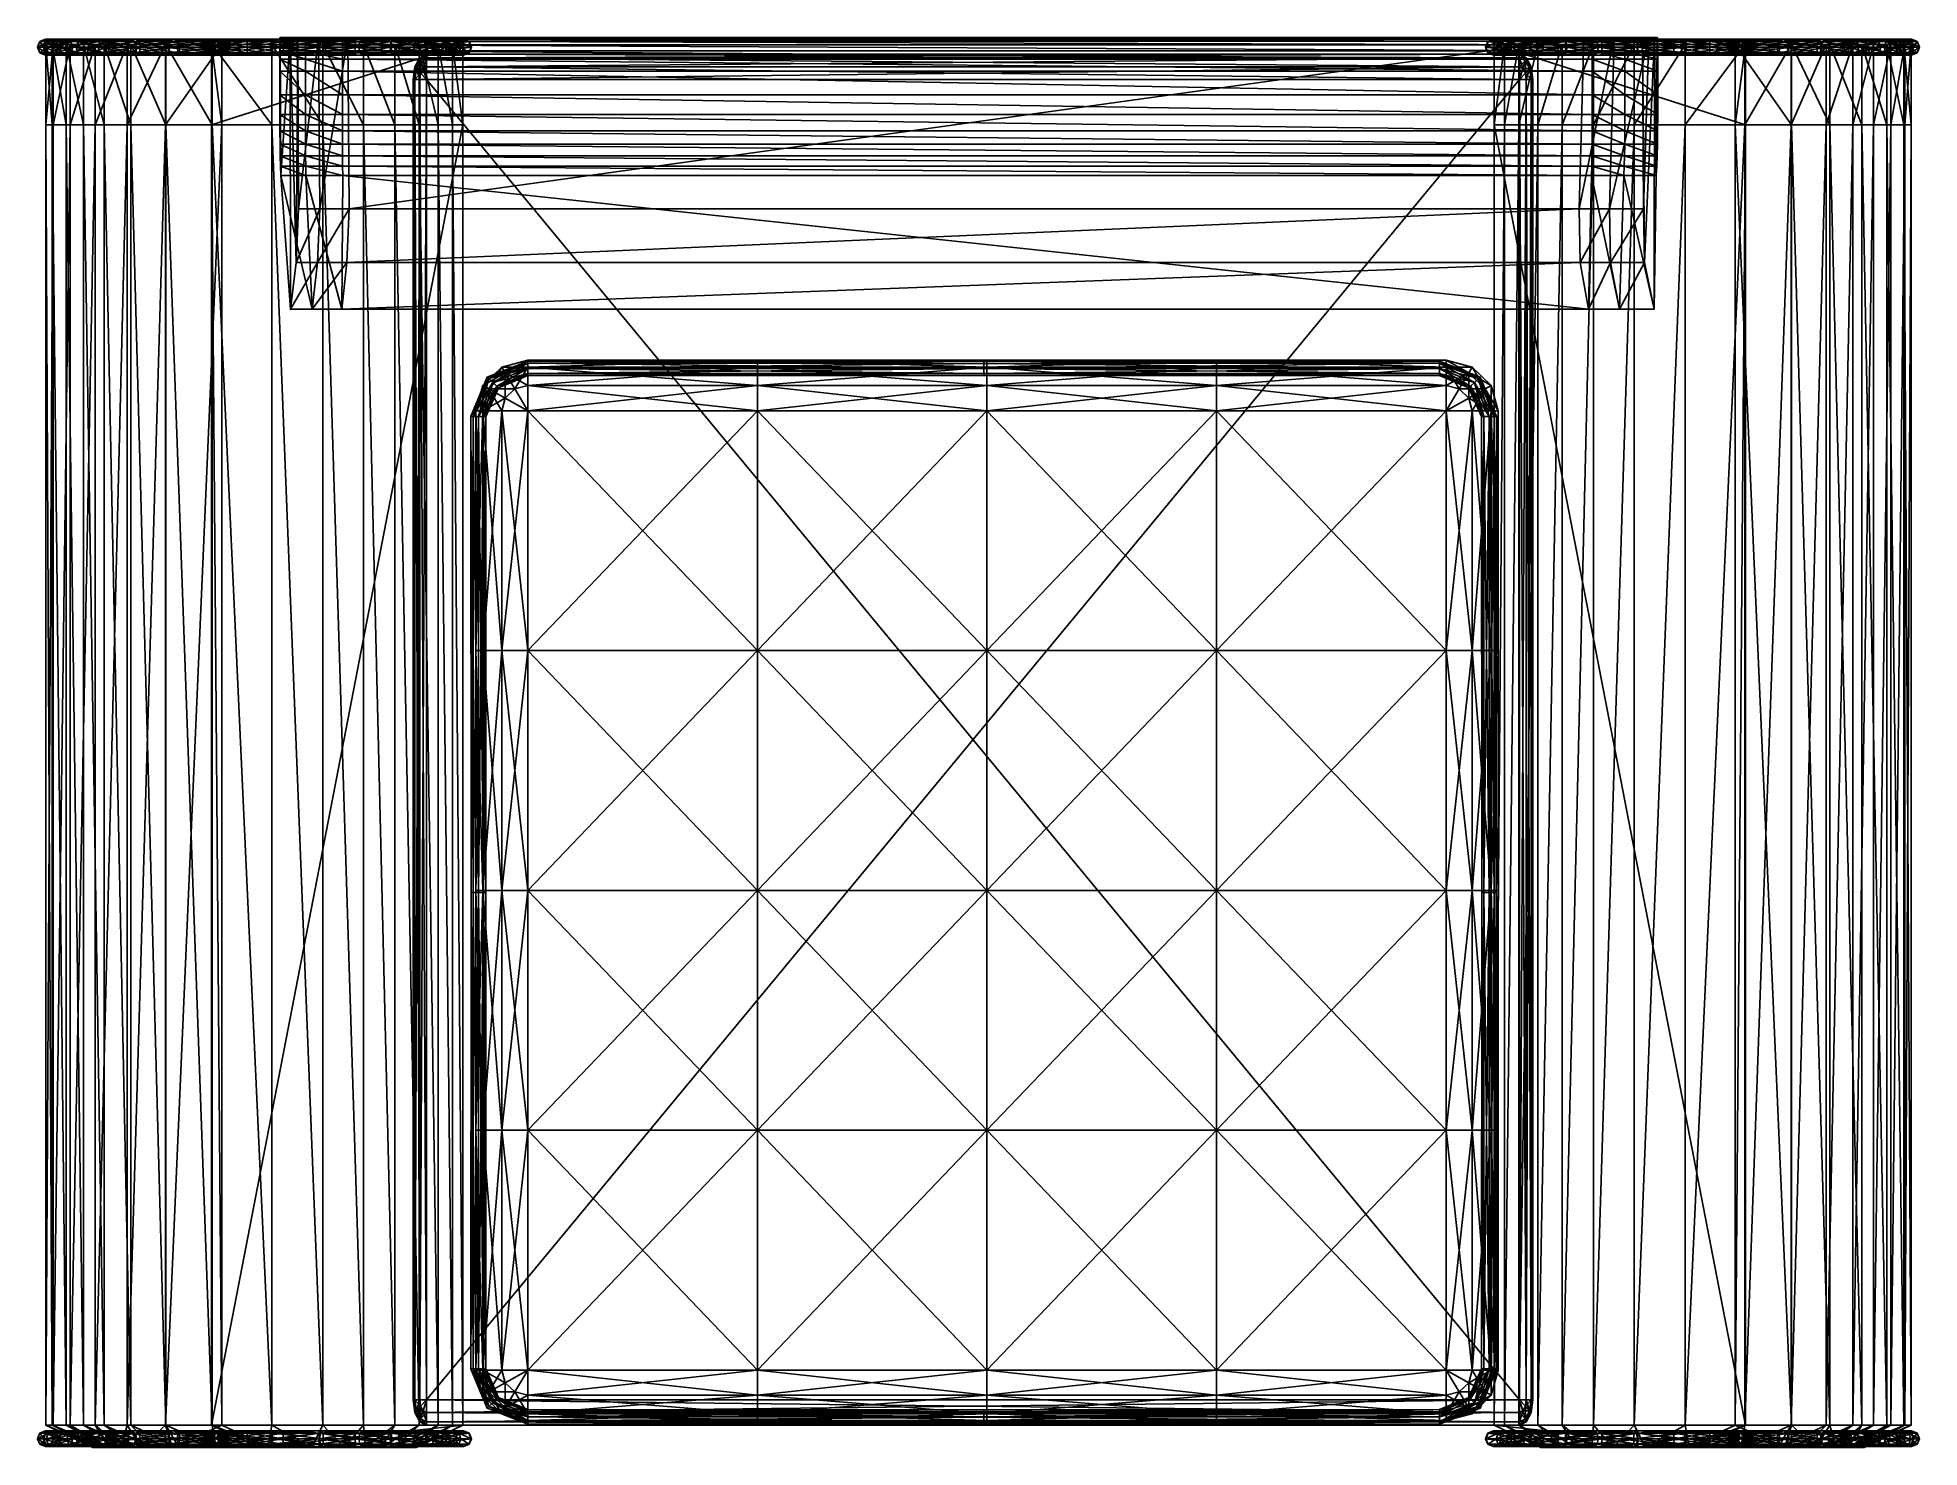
# Model space of a CAD drawing. Extents: x -356 to 628, y -543 to 194.
import ezdxf

# ---------------------------------------------------------------- set-up
doc = ezdxf.new("R2010")
doc.units = 0
doc.header["$MEASUREMENT"] = 0
for name, color, linetype in [('ChamferBox01', 141, 'Continuous'), ('ChamferBox02', 201, 'Continuous'), ('Line01', 152, 'Continuous'), ('Line03', 152, 'Continuous'), ('Line06', 132, 'Continuous'), ('Loft01', 32, 'Continuous'), ('Loft02', 134, 'Continuous'), ('Loft03', 134, 'Continuous'), ('Loft04', 32, 'Continuous')]:
    doc.layers.add(name, color=color, linetype=linetype)

msp = doc.modelspace()

# ---------------------------------------------------------------- meshes
at = {"layer": 'ChamferBox01', "color": 4}
mesh = msp.add_polyface(dxfattribs=at)
corners = [(-152.35, 172.02, -37.98), (419.05, 172.02, -37.98), (-152.35, -517.72, -37.98), (419.05, -517.72, -37.98), (-152.35, 178.61, -39.75), (-154.11, 177.73, -39.75), (-155.39, 175.32, -39.75), (-155.86, 172.02, -39.75), (-155.86, -517.72, -39.75), (-155.39, -521.01, -39.75), (-154.11, -523.42, -39.75), (-152.35, -524.31, -39.75), (419.05, -524.31, -39.75), (420.81, -523.42, -39.75), (422.09, -521.01, -39.75), (422.56, -517.72, -39.75), (422.56, 172.02, -39.75), (422.09, 175.32, -39.75), (420.81, 177.73, -39.75), (419.05, 178.61, -39.75), (-152.35, 183.43, -44.57), (-155.39, 181.91, -44.57), (-157.61, 177.73, -44.57), (-158.43, 172.02, -44.57), (-158.43, -517.72, -44.57), (-157.61, -523.42, -44.57), (-155.39, -527.6, -44.57), (-152.35, -529.13, -44.57), (419.05, -529.13, -44.57), (422.09, -527.6, -44.57), (424.31, -523.42, -44.57), (425.13, -517.72, -44.57), (425.13, 172.02, -44.57), (424.31, 177.73, -44.57), (422.09, 181.91, -44.57), (419.05, 183.43, -44.57), (-152.35, 185.2, -51.16), (-155.86, 183.43, -51.16), (-158.43, 178.61, -51.16), (-159.36, 172.02, -51.16), (-159.36, -517.72, -51.16), (-158.43, -524.31, -51.16), (-155.86, -529.13, -51.16), (-152.35, -530.9, -51.16), (419.05, -530.9, -51.16), (422.56, -529.13, -51.16), (425.13, -524.31, -51.16), (426.06, -517.72, -51.16), (426.06, 172.02, -51.16), (425.13, 178.61, -51.16), (422.56, 183.43, -51.16), (419.05, 185.2, -51.16), (-152.35, 185.2, -206.42), (-155.86, 183.43, -206.42), (-158.43, 178.61, -206.42), (-159.36, 172.02, -206.42), (-159.36, -517.72, -206.42), (-158.43, -524.31, -206.42), (-155.86, -529.13, -206.42), (-152.35, -530.9, -206.42), (419.05, -530.9, -206.42), (422.56, -529.13, -206.42), (425.13, -524.31, -206.42), (426.06, -517.72, -206.42), (426.06, 172.02, -206.42), (425.13, 178.61, -206.42), (422.56, 183.43, -206.42), (419.05, 185.2, -206.42), (-152.35, 183.43, -213.01), (-155.39, 181.91, -213.01), (-157.61, 177.73, -213.01), (-158.43, 172.02, -213.01), (-158.43, -517.72, -213.01), (-157.61, -523.42, -213.01), (-155.39, -527.6, -213.01), (-152.35, -529.13, -213.01), (419.05, -529.13, -213.01), (422.09, -527.6, -213.01), (424.31, -523.42, -213.01), (425.13, -517.72, -213.01), (425.13, 172.02, -213.01), (424.31, 177.73, -213.01), (422.09, 181.91, -213.01), (419.05, 183.43, -213.01), (-152.35, 178.61, -217.83), (-154.11, 177.73, -217.83), (-155.39, 175.32, -217.83), (-155.86, 172.02, -217.83), (-155.86, -517.72, -217.83), (-155.39, -521.01, -217.83), (-154.11, -523.42, -217.83), (-152.35, -524.31, -217.83), (419.05, -524.31, -217.83), (420.81, -523.42, -217.83), (422.09, -521.01, -217.83), (422.56, -517.72, -217.83), (422.56, 172.02, -217.83), (422.09, 175.32, -217.83), (420.81, 177.73, -217.83), (419.05, 178.61, -217.83), (419.05, -517.72, -219.6), (-152.35, -517.72, -219.6), (419.05, 172.02, -219.6), (-152.35, 172.02, -219.6)]
mesh.append_faces([[corners[k] for k in face] for face in [(0, 3, 1, 0), (0, 8, 2, 0), (2, 12, 3, 2), (3, 16, 1, 3), (1, 4, 0, 1), (4, 21, 5, 4), (5, 22, 6, 5), (6, 23, 7, 6), (7, 24, 8, 7), (8, 25, 9, 8), (9, 26, 10, 9), (10, 27, 11, 10), (11, 28, 12, 11), (12, 29, 13, 12), (13, 30, 14, 13), (14, 31, 15, 14), (15, 32, 16, 15), (16, 33, 17, 16), (17, 34, 18, 17), (18, 35, 19, 18), (19, 20, 4, 19), (20, 37, 21, 20), (21, 38, 22, 21), (22, 39, 23, 22), (23, 40, 24, 23), (24, 41, 25, 24), (25, 42, 26, 25), (26, 43, 27, 26), (27, 44, 28, 27), (28, 45, 29, 28), (29, 46, 30, 29), (30, 47, 31, 30), (31, 48, 32, 31), (32, 49, 33, 32), (33, 50, 34, 33), (34, 51, 35, 34), (35, 36, 20, 35), (36, 53, 37, 36), (37, 54, 38, 37), (38, 55, 39, 38), (39, 56, 40, 39), (40, 57, 41, 40), (41, 58, 42, 41), (42, 59, 43, 42), (43, 60, 44, 43), (44, 61, 45, 44), (45, 62, 46, 45), (46, 63, 47, 46), (47, 64, 48, 47), (48, 65, 49, 48), (49, 66, 50, 49), (50, 67, 51, 50), (51, 52, 36, 51), (52, 69, 53, 52), (53, 70, 54, 53), (54, 71, 55, 54), (55, 72, 56, 55), (56, 73, 57, 56), (57, 74, 58, 57), (58, 75, 59, 58), (59, 76, 60, 59), (60, 77, 61, 60), (61, 78, 62, 61), (62, 79, 63, 62), (63, 80, 64, 63), (64, 81, 65, 64), (65, 82, 66, 65), (66, 83, 67, 66), (67, 68, 52, 67), (68, 85, 69, 68), (69, 86, 70, 69), (70, 87, 71, 70), (71, 88, 72, 71), (72, 89, 73, 72), (73, 90, 74, 73), (74, 91, 75, 74), (75, 92, 76, 75), (76, 93, 77, 76), (77, 94, 78, 77), (78, 95, 79, 78), (79, 96, 80, 79), (80, 97, 81, 80), (81, 98, 82, 81), (82, 99, 83, 82), (83, 84, 68, 83), (84, 103, 85, 84), (85, 103, 86, 85), (86, 103, 87, 86), (87, 101, 88, 87), (88, 101, 89, 88), (89, 101, 90, 89), (90, 101, 91, 90), (91, 100, 92, 91), (92, 100, 93, 92), (93, 100, 94, 93), (94, 100, 95, 94), (95, 102, 96, 95), (96, 102, 97, 96), (97, 102, 98, 97), (98, 102, 99, 98), (99, 103, 84, 99), (102, 101, 103, 102)]], dxfattribs={"vtx0": -1, "vtx3": -1, "color": 4})
mesh.append_faces([[corners[k] for k in face] for face in [(0, 2, 3, 0), (0, 4, 5, 0), (0, 5, 6, 0), (0, 6, 7, 0), (0, 7, 8, 0), (2, 8, 9, 2), (2, 9, 10, 2), (2, 10, 11, 2), (2, 11, 12, 2), (3, 12, 13, 3), (3, 13, 14, 3), (3, 14, 15, 3), (3, 15, 16, 3), (1, 16, 17, 1), (1, 17, 18, 1), (1, 18, 19, 1), (1, 19, 4, 1), (4, 20, 21, 4), (5, 21, 22, 5), (6, 22, 23, 6), (7, 23, 24, 7), (8, 24, 25, 8), (9, 25, 26, 9), (10, 26, 27, 10), (11, 27, 28, 11), (12, 28, 29, 12), (13, 29, 30, 13), (14, 30, 31, 14), (15, 31, 32, 15), (16, 32, 33, 16), (17, 33, 34, 17), (18, 34, 35, 18), (19, 35, 20, 19), (20, 36, 37, 20), (21, 37, 38, 21), (22, 38, 39, 22), (23, 39, 40, 23), (24, 40, 41, 24), (25, 41, 42, 25), (26, 42, 43, 26), (27, 43, 44, 27), (28, 44, 45, 28), (29, 45, 46, 29), (30, 46, 47, 30), (31, 47, 48, 31), (32, 48, 49, 32), (33, 49, 50, 33), (34, 50, 51, 34), (35, 51, 36, 35), (36, 52, 53, 36), (37, 53, 54, 37), (38, 54, 55, 38), (39, 55, 56, 39), (40, 56, 57, 40), (41, 57, 58, 41), (42, 58, 59, 42), (43, 59, 60, 43), (44, 60, 61, 44), (45, 61, 62, 45), (46, 62, 63, 46), (47, 63, 64, 47), (48, 64, 65, 48), (49, 65, 66, 49), (50, 66, 67, 50), (51, 67, 52, 51), (52, 68, 69, 52), (53, 69, 70, 53), (54, 70, 71, 54), (55, 71, 72, 55), (56, 72, 73, 56), (57, 73, 74, 57), (58, 74, 75, 58), (59, 75, 76, 59), (60, 76, 77, 60), (61, 77, 78, 61), (62, 78, 79, 62), (63, 79, 80, 63), (64, 80, 81, 64), (65, 81, 82, 65), (66, 82, 83, 66), (67, 83, 68, 67), (68, 84, 85, 68), (69, 85, 86, 69), (70, 86, 87, 70), (71, 87, 88, 71), (72, 88, 89, 72), (73, 89, 90, 73), (74, 90, 91, 74), (75, 91, 92, 75), (76, 92, 93, 76), (77, 93, 94, 77), (78, 94, 95, 78), (79, 95, 96, 79), (80, 96, 97, 80), (81, 97, 98, 81), (82, 98, 99, 82), (83, 99, 84, 83), (87, 103, 101, 87), (91, 101, 100, 91), (95, 100, 102, 95), (99, 102, 103, 99), (102, 100, 101, 102)]], dxfattribs={"vtx2": -1, "vtx3": -1, "color": 4})
at = {"layer": 'ChamferBox02', "color": 2}
mesh = msp.add_polyface(dxfattribs=at)
corners = [(-99.35, -1.03, 106.41), (-106.14, 10.4, 101.89), (-111.11, 5.57, 101.93), (-112.93, -1.03, 102.11), (-112.93, -126.3, 106.06), (-99.35, -126.3, 113.51), (-112.93, -251.58, 107.39), (-99.35, 12.16, 102.01), (-111.11, 18.76, 92.16), (-119.73, 10.4, 92.22), (-122.88, -1.03, 92.3), (-122.88, -126.3, 93.85), (-122.88, -251.58, 94.37), (-99.35, 21.82, 92.14), (-112.93, 21.82, 79.57), (-122.88, 12.16, 79.62), (-126.52, -1.03, 79.63), (-126.52, -126.3, 80.31), (-126.52, -251.58, 80.54), (-99.35, 25.35, 79.49), (-112.93, 21.82, -11.56), (-122.88, 12.16, -11.58), (-126.52, -1.03, -11.58), (-126.52, -126.3, -11.85), (-126.52, -251.58, -11.94), (-99.35, 25.35, -11.53), (-111.11, 18.76, -24.04), (-119.73, 10.4, -24.07), (-122.88, -1.03, -24.1), (-122.88, -126.3, -24.75), (-122.88, -251.58, -24.97), (-106.14, 10.4, -33.4), (-111.11, 5.57, -33.42), (-112.93, -1.03, -33.5), (-112.93, -126.3, -35.18), (-112.93, -251.58, -35.75), (-99.35, -1.03, -37.24), (-99.35, -126.3, -40.27), (-99.35, -251.58, -41.3)]
mesh.append_faces([[corners[k] for k in face] for face in [(7, 8, 1, 7), (1, 9, 2, 1), (2, 10, 3, 2), (3, 11, 4, 3), (4, 12, 6, 4), (13, 14, 8, 13), (8, 15, 9, 8), (9, 16, 10, 9), (10, 17, 11, 10), (11, 18, 12, 11), (19, 20, 14, 19), (14, 21, 15, 14), (15, 22, 16, 15), (16, 23, 17, 16), (17, 24, 18, 17), (25, 26, 20, 25), (20, 27, 21, 20), (21, 28, 22, 21), (22, 29, 23, 22), (23, 30, 24, 23), (26, 32, 27, 26), (27, 33, 28, 27), (28, 34, 29, 28), (29, 35, 30, 29), (31, 36, 32, 31), (32, 36, 33, 32), (33, 37, 34, 33), (34, 38, 35, 34)]], dxfattribs={"vtx0": -1, "vtx3": -1, "color": 2})
mesh.append_faces([[corners[k] for k in face] for face in [(0, 1, 2, 0), (0, 2, 3, 0), (0, 3, 4, 0), (5, 4, 6, 5), (1, 8, 9, 1), (2, 9, 10, 2), (3, 10, 11, 3), (4, 11, 12, 4), (8, 14, 15, 8), (9, 15, 16, 9), (10, 16, 17, 10), (11, 17, 18, 11), (14, 20, 21, 14), (15, 21, 22, 15), (16, 22, 23, 16), (17, 23, 24, 17), (20, 26, 27, 20), (21, 27, 28, 21), (22, 28, 29, 22), (23, 29, 30, 23), (26, 31, 32, 26), (27, 32, 33, 27), (28, 33, 34, 28), (29, 34, 35, 29), (33, 36, 37, 33), (34, 37, 38, 34)]], dxfattribs={"vtx2": -1, "vtx3": -1, "color": 2})
mesh = msp.add_polyface(dxfattribs=at)
corners = [(-99.35, -1.03, 106.41), (-99.35, -126.3, 113.51), (20.66, -126.3, 138.38), (20.66, -1.03, 112.29), (140.66, -126.3, 146.51), (140.66, -1.03, 114.21), (-99.35, -251.58, 115.9), (20.66, -251.58, 147.18), (140.66, -251.58, 157.41), (-99.35, 12.16, 102.01), (-106.14, 10.4, 101.89), (-112.93, -126.3, 106.06), (-112.93, -251.58, 107.39), (140.66, 12.16, 106), (20.66, 12.16, 105.01), (-99.35, 21.82, 92.14), (-111.11, 18.76, 92.16), (140.66, 21.82, 93.31), (20.66, 21.82, 93.02), (-99.35, 25.35, 79.49), (-112.93, 21.82, 79.57), (140.66, 25.35, 79.73), (20.66, 25.35, 79.67), (-99.35, 25.35, -11.53), (-112.93, 21.82, -11.56), (140.66, 25.35, -11.62), (20.66, 25.35, -11.6), (-99.35, 21.82, -24.04), (-111.11, 18.76, -24.04), (140.66, 21.82, -24.53), (20.66, 21.82, -24.41), (-99.35, 12.16, -33.46), (-106.14, 10.4, -33.4), (140.66, 12.16, -35.16), (20.66, 12.16, -34.74), (-99.35, -1.03, -37.24), (140.66, -1.03, -40.58), (20.66, -1.03, -39.75), (140.66, -126.3, -54.39), (140.66, -251.58, -59.05), (20.66, -251.58, -54.68), (20.66, -126.3, -50.91), (-99.35, -251.58, -41.3), (-99.35, -126.3, -40.27)]
mesh.append_faces([[corners[k] for k in face] for face in [(0, 2, 3, 0), (3, 4, 5, 3), (1, 7, 2, 1), (2, 8, 4, 2), (0, 11, 1, 0), (1, 12, 6, 1), (5, 14, 3, 5), (3, 9, 0, 3), (13, 18, 14, 13), (14, 15, 9, 14), (17, 22, 18, 17), (18, 19, 15, 18), (21, 26, 22, 21), (22, 23, 19, 22), (25, 30, 26, 25), (26, 27, 23, 26), (27, 32, 28, 27), (29, 34, 30, 29), (30, 31, 27, 30), (31, 35, 32, 31), (33, 37, 34, 33), (34, 35, 31, 34), (38, 40, 41, 38), (41, 42, 43, 41), (36, 41, 37, 36), (37, 43, 35, 37)]], dxfattribs={"vtx0": -1, "vtx3": -1, "color": 2})
mesh.append_faces([[corners[k] for k in face] for face in [(0, 1, 2, 0), (3, 2, 4, 3), (1, 6, 7, 1), (2, 7, 8, 2), (0, 9, 10, 0), (5, 13, 14, 5), (3, 14, 9, 3), (9, 15, 16, 9), (13, 17, 18, 13), (14, 18, 15, 14), (15, 19, 20, 15), (17, 21, 22, 17), (18, 22, 19, 18), (19, 23, 24, 19), (21, 25, 26, 21), (22, 26, 23, 22), (23, 27, 28, 23), (25, 29, 30, 25), (26, 30, 27, 26), (27, 31, 32, 27), (29, 33, 34, 29), (30, 34, 31, 30), (33, 36, 37, 33), (34, 37, 35, 34), (38, 39, 40, 38), (41, 40, 42, 41), (36, 38, 41, 36), (37, 41, 43, 37)]], dxfattribs={"vtx2": -1, "vtx3": -1, "color": 2})
mesh = msp.add_polyface(dxfattribs=at)
corners = [(380.67, -1.03, 106.19), (387.46, 10.4, 101.76), (380.67, 12.16, 101.9), (260.67, 12.16, 104.96), (260.67, -1.03, 112.18), (140.66, 12.16, 106), (394.26, -1.03, 101.89), (401.05, 10.4, 92.09), (392.44, 5.57, 101.75), (392.44, 18.76, 92.1), (380.67, 21.82, 92.11), (260.67, 21.82, 93.01), (140.66, 21.82, 93.31), (404.2, -1.03, 92.09), (404.2, 12.16, 79.54), (394.26, 21.82, 79.54), (380.67, 25.35, 79.48), (260.67, 25.35, 79.67), (140.66, 25.35, 79.73), (407.84, -1.03, 79.46), (404.2, 12.16, -11.55), (394.26, 21.82, -11.55), (380.67, 25.35, -11.53), (260.67, 25.35, -11.6), (140.66, 25.35, -11.62), (407.84, -1.03, -11.52), (401.05, 10.4, -24.02), (392.44, 18.76, -24.02), (380.67, 21.82, -24.02), (260.67, 21.82, -24.4), (140.66, 21.82, -24.53), (404.2, -1.03, -24.02), (392.44, 5.57, -33.34), (387.46, 10.4, -33.35), (380.67, 12.16, -33.41), (260.67, 12.16, -34.71), (140.66, 12.16, -35.16), (380.67, -1.03, -37.14), (260.67, -1.03, -39.7), (140.66, -1.03, -40.58)]
mesh.append_faces([[corners[k] for k in face] for face in [(6, 7, 8, 6), (8, 9, 1, 8), (1, 10, 2, 1), (2, 11, 3, 2), (3, 12, 5, 3), (13, 14, 7, 13), (7, 15, 9, 7), (9, 16, 10, 9), (10, 17, 11, 10), (11, 18, 12, 11), (19, 20, 14, 19), (14, 21, 15, 14), (15, 22, 16, 15), (16, 23, 17, 16), (17, 24, 18, 17), (25, 26, 20, 25), (20, 27, 21, 20), (21, 28, 22, 21), (22, 29, 23, 22), (23, 30, 24, 23), (31, 32, 26, 31), (26, 33, 27, 26), (27, 34, 28, 27), (28, 35, 29, 28), (29, 36, 30, 29), (32, 37, 33, 32), (33, 37, 34, 33), (34, 38, 35, 34), (35, 39, 36, 35)]], dxfattribs={"vtx0": -1, "vtx3": -1, "color": 2})
mesh.append_faces([[corners[k] for k in face] for face in [(0, 1, 2, 0), (0, 2, 3, 0), (4, 3, 5, 4), (8, 7, 9, 8), (1, 9, 10, 1), (2, 10, 11, 2), (3, 11, 12, 3), (7, 14, 15, 7), (9, 15, 16, 9), (10, 16, 17, 10), (11, 17, 18, 11), (14, 20, 21, 14), (15, 21, 22, 15), (16, 22, 23, 16), (17, 23, 24, 17), (20, 26, 27, 20), (21, 27, 28, 21), (22, 28, 29, 22), (23, 29, 30, 23), (26, 32, 33, 26), (27, 33, 34, 27), (28, 34, 35, 28), (29, 35, 36, 29), (34, 37, 38, 34), (35, 38, 39, 35)]], dxfattribs={"vtx2": -1, "vtx3": -1, "color": 2})
mesh = msp.add_polyface(dxfattribs=at)
corners = [(140.66, -1.03, 114.21), (140.66, -126.3, 146.51), (260.67, -126.3, 137.9), (260.67, -1.03, 112.18), (380.67, -126.3, 112.55), (380.67, -1.03, 106.19), (140.66, -251.58, 157.41), (260.67, -251.58, 146.58), (380.67, -251.58, 114.7), (394.26, -251.58, 106.18), (394.26, -126.3, 105.1), (394.26, -1.03, 101.89), (392.44, 5.57, 101.75), (387.46, 10.4, 101.76), (260.67, 12.16, 104.96), (140.66, 12.16, 106), (404.2, -251.58, 93.28), (404.2, -126.3, 92.98), (404.2, -1.03, 92.09), (401.05, 10.4, 92.09), (407.84, -251.58, 79.65), (407.84, -126.3, 79.6), (407.84, -1.03, 79.46), (404.2, 12.16, 79.54), (407.84, -251.58, -11.59), (407.84, -126.3, -11.57), (407.84, -1.03, -11.52), (404.2, 12.16, -11.55), (404.2, -251.58, -24.51), (404.2, -126.3, -24.39), (404.2, -1.03, -24.02), (401.05, 10.4, -24.02), (394.26, -251.58, -35.24), (394.26, -126.3, -34.77), (394.26, -1.03, -33.4), (392.44, 5.57, -33.34), (380.67, -251.58, -40.78), (380.67, -126.3, -39.86), (380.67, -1.03, -37.14), (260.67, -251.58, -54.42), (260.67, -126.3, -50.71), (140.66, -251.58, -59.05), (140.66, -126.3, -54.39), (260.67, -1.03, -39.7), (140.66, -1.03, -40.58)]
mesh.append_faces([[corners[k] for k in face] for face in [(0, 2, 3, 0), (3, 4, 5, 3), (1, 7, 2, 1), (2, 8, 4, 2), (8, 10, 4, 8), (4, 11, 5, 4), (5, 14, 3, 5), (3, 15, 0, 3), (9, 17, 10, 9), (10, 18, 11, 10), (16, 21, 17, 16), (17, 22, 18, 17), (20, 25, 21, 20), (21, 26, 22, 21), (24, 29, 25, 24), (25, 30, 26, 25), (28, 33, 29, 28), (29, 34, 30, 29), (32, 37, 33, 32), (33, 38, 34, 33), (34, 38, 35, 34), (37, 39, 40, 37), (40, 41, 42, 40), (38, 40, 43, 38), (43, 42, 44, 43)]], dxfattribs={"vtx0": -1, "vtx3": -1, "color": 2})
mesh.append_faces([[corners[k] for k in face] for face in [(0, 1, 2, 0), (3, 2, 4, 3), (1, 6, 7, 1), (2, 7, 8, 2), (8, 9, 10, 8), (4, 10, 11, 4), (5, 11, 12, 5), (5, 12, 13, 5), (9, 16, 17, 9), (10, 17, 18, 10), (11, 18, 19, 11), (16, 20, 21, 16), (17, 21, 22, 17), (18, 22, 23, 18), (20, 24, 25, 20), (21, 25, 26, 21), (22, 26, 27, 22), (24, 28, 29, 24), (25, 29, 30, 25), (26, 30, 31, 26), (28, 32, 33, 28), (29, 33, 34, 29), (30, 34, 35, 30), (32, 36, 37, 32), (33, 37, 38, 33), (37, 36, 39, 37), (40, 39, 41, 40), (38, 37, 40, 38), (43, 40, 42, 43)]], dxfattribs={"vtx2": -1, "vtx3": -1, "color": 2})
mesh = msp.add_polyface(dxfattribs=at)
corners = [(-99.35, -251.58, 115.9), (-99.35, -376.86, 113.59), (20.66, -376.86, 138.7), (20.66, -251.58, 147.18), (140.66, -376.86, 146.9), (140.66, -251.58, 157.41), (-99.35, -502.14, 106.58), (20.66, -502.14, 112.92), (140.66, -502.14, 115), (-112.93, -251.58, 107.39), (-112.93, -376.86, 106.11), (-112.93, -502.14, 102.21), (-111.11, -508.73, 102.03), (20.66, -515.33, 105.65), (140.66, -515.33, 106.78), (-122.88, -251.58, 94.37), (-122.88, -376.86, 93.87), (-122.88, -502.14, 92.33), (-119.73, -513.56, 92.27), (-126.52, -251.58, 80.54), (-126.52, -376.86, 80.32), (-126.52, -502.14, 79.64), (-122.88, -515.33, 79.66), (-126.52, -251.58, -11.94), (-126.52, -376.86, -11.85), (-126.52, -502.14, -11.59), (-122.88, -515.33, -11.59), (-122.88, -251.58, -24.97), (-122.88, -376.86, -24.76), (-122.88, -502.14, -24.12), (-119.73, -513.56, -24.09), (-112.93, -251.58, -35.75), (-112.93, -376.86, -35.21), (-112.93, -502.14, -33.54), (-111.11, -508.73, -33.46), (-99.35, -251.58, -41.3), (-99.35, -376.86, -40.31), (-99.35, -502.14, -37.31), (140.66, -376.86, -54.56), (140.66, -502.14, -40.91), (20.66, -502.14, -40.02), (20.66, -376.86, -51.05), (140.66, -251.58, -59.05), (20.66, -251.58, -54.68)]
mesh.append_faces([[corners[k] for k in face] for face in [(0, 2, 3, 0), (3, 4, 5, 3), (1, 7, 2, 1), (2, 8, 4, 2), (0, 10, 1, 0), (1, 11, 6, 1), (6, 13, 7, 6), (7, 14, 8, 7), (9, 16, 10, 9), (10, 17, 11, 10), (15, 20, 16, 15), (16, 21, 17, 16), (19, 24, 20, 19), (20, 25, 21, 20), (23, 28, 24, 23), (24, 29, 25, 24), (27, 32, 28, 27), (28, 33, 29, 28), (29, 34, 30, 29), (31, 36, 32, 31), (32, 37, 33, 32), (33, 37, 34, 33), (38, 40, 41, 38), (41, 37, 36, 41), (42, 41, 43, 42), (43, 36, 35, 43)]], dxfattribs={"vtx0": -1, "vtx3": -1, "color": 2})
mesh.append_faces([[corners[k] for k in face] for face in [(0, 1, 2, 0), (3, 2, 4, 3), (1, 6, 7, 1), (2, 7, 8, 2), (0, 9, 10, 0), (1, 10, 11, 1), (6, 11, 12, 6), (9, 15, 16, 9), (10, 16, 17, 10), (11, 17, 18, 11), (15, 19, 20, 15), (16, 20, 21, 16), (17, 21, 22, 17), (19, 23, 24, 19), (20, 24, 25, 20), (21, 25, 26, 21), (23, 27, 28, 23), (24, 28, 29, 24), (25, 29, 30, 25), (27, 31, 32, 27), (28, 32, 33, 28), (29, 33, 34, 29), (31, 35, 36, 31), (32, 36, 37, 32), (38, 39, 40, 38), (41, 40, 37, 41), (42, 38, 41, 42), (43, 41, 36, 43)]], dxfattribs={"vtx2": -1, "vtx3": -1, "color": 2})
mesh = msp.add_polyface(dxfattribs=at)
corners = [(140.66, -251.58, 157.41), (140.66, -376.86, 146.9), (260.67, -376.86, 138.21), (260.67, -251.58, 146.58), (380.67, -376.86, 112.63), (380.67, -251.58, 114.7), (140.66, -502.14, 115), (260.67, -502.14, 112.8), (380.67, -502.14, 106.34), (260.67, -515.33, 105.58), (380.67, -515.33, 102.05), (387.46, -513.56, 101.87), (392.44, -508.73, 101.84), (394.26, -502.14, 101.96), (394.26, -376.86, 105.14), (394.26, -251.58, 106.18), (401.05, -513.56, 92.13), (404.2, -502.14, 92.11), (404.2, -376.86, 92.99), (404.2, -251.58, 93.28), (407.84, -502.14, 79.46), (407.84, -376.86, 79.6), (407.84, -251.58, 79.65), (407.84, -502.14, -11.52), (407.84, -376.86, -11.57), (407.84, -251.58, -11.59), (404.2, -502.14, -24.02), (404.2, -376.86, -24.39), (404.2, -251.58, -24.51), (401.05, -513.56, -24.03), (394.26, -502.14, -33.43), (394.26, -376.86, -34.79), (394.26, -251.58, -35.24), (392.44, -508.73, -33.38), (380.67, -502.14, -37.21), (380.67, -376.86, -39.9), (380.67, -251.58, -40.78), (260.67, -502.14, -39.97), (260.67, -376.86, -50.84), (140.66, -502.14, -40.91), (140.66, -376.86, -54.56), (260.67, -251.58, -54.42), (140.66, -251.58, -59.05)]
mesh.append_faces([[corners[k] for k in face] for face in [(0, 2, 3, 0), (3, 4, 5, 3), (1, 7, 2, 1), (2, 8, 4, 2), (6, 9, 7, 6), (7, 10, 8, 7), (8, 14, 4, 8), (4, 15, 5, 4), (12, 17, 13, 12), (13, 18, 14, 13), (14, 19, 15, 14), (16, 20, 17, 16), (17, 21, 18, 17), (18, 22, 19, 18), (20, 24, 21, 20), (21, 25, 22, 21), (23, 27, 24, 23), (24, 28, 25, 24), (29, 30, 26, 29), (26, 31, 27, 26), (27, 32, 28, 27), (33, 34, 30, 33), (30, 35, 31, 30), (31, 36, 32, 31), (35, 37, 38, 35), (38, 39, 40, 38), (36, 38, 41, 36), (41, 40, 42, 41)]], dxfattribs={"vtx0": -1, "vtx3": -1, "color": 2})
mesh.append_faces([[corners[k] for k in face] for face in [(0, 1, 2, 0), (3, 2, 4, 3), (1, 6, 7, 1), (2, 7, 8, 2), (8, 10, 11, 8), (8, 11, 12, 8), (8, 12, 13, 8), (8, 13, 14, 8), (4, 14, 15, 4), (12, 16, 17, 12), (13, 17, 18, 13), (14, 18, 19, 14), (17, 20, 21, 17), (18, 21, 22, 18), (20, 23, 24, 20), (21, 24, 25, 21), (23, 26, 27, 23), (24, 27, 28, 24), (26, 30, 31, 26), (27, 31, 32, 27), (30, 34, 35, 30), (31, 35, 36, 31), (35, 34, 37, 35), (38, 37, 39, 38), (36, 35, 38, 36), (41, 38, 40, 41)]], dxfattribs={"vtx2": -1, "vtx3": -1, "color": 2})
mesh = msp.add_polyface(dxfattribs=at)
corners = [(-99.35, -502.14, 106.58), (-111.11, -508.73, 102.03), (-106.14, -513.56, 102.03), (-99.35, -515.33, 102.19), (20.66, -515.33, 105.65), (20.66, -502.14, 112.92), (140.66, -515.33, 106.78), (-112.93, -502.14, 102.21), (-119.73, -513.56, 92.27), (-111.11, -521.92, 92.26), (-99.35, -524.98, 92.3), (20.66, -524.98, 93.59), (140.66, -524.98, 94.02), (-122.88, -502.14, 92.33), (-122.88, -515.33, 79.66), (-112.93, -524.98, 79.64), (-99.35, -528.51, 79.61), (20.66, -528.51, 80.14), (140.66, -528.51, 80.31), (-126.52, -502.14, 79.64), (-122.88, -515.33, -11.59), (-112.93, -524.98, -11.59), (-99.35, -528.51, -11.58), (20.66, -528.51, -11.78), (140.66, -528.51, -11.85), (-126.52, -502.14, -11.59), (-119.73, -513.56, -24.09), (-111.11, -521.92, -24.09), (-99.35, -524.98, -24.1), (20.66, -524.98, -24.65), (140.66, -524.98, -24.82), (-111.11, -508.73, -33.46), (-106.14, -513.56, -33.46), (-99.35, -515.33, -33.53), (20.66, -515.33, -35.01), (140.66, -515.33, -35.49), (-99.35, -502.14, -37.31), (20.66, -502.14, -40.02), (140.66, -502.14, -40.91)]
mesh.append_faces([[corners[k] for k in face] for face in [(7, 8, 1, 7), (1, 9, 2, 1), (2, 10, 3, 2), (3, 11, 4, 3), (4, 12, 6, 4), (13, 14, 8, 13), (8, 15, 9, 8), (9, 16, 10, 9), (10, 17, 11, 10), (11, 18, 12, 11), (19, 20, 14, 19), (14, 21, 15, 14), (15, 22, 16, 15), (16, 23, 17, 16), (17, 24, 18, 17), (25, 26, 20, 25), (20, 27, 21, 20), (21, 28, 22, 21), (22, 29, 23, 22), (23, 30, 24, 23), (26, 32, 27, 26), (27, 33, 28, 27), (28, 34, 29, 28), (29, 35, 30, 29), (31, 36, 32, 31), (32, 36, 33, 32), (33, 37, 34, 33), (34, 38, 35, 34)]], dxfattribs={"vtx0": -1, "vtx3": -1, "color": 2})
mesh.append_faces([[corners[k] for k in face] for face in [(0, 1, 2, 0), (0, 2, 3, 0), (0, 3, 4, 0), (5, 4, 6, 5), (1, 8, 9, 1), (2, 9, 10, 2), (3, 10, 11, 3), (4, 11, 12, 4), (8, 14, 15, 8), (9, 15, 16, 9), (10, 16, 17, 10), (11, 17, 18, 11), (14, 20, 21, 14), (15, 21, 22, 15), (16, 22, 23, 16), (17, 23, 24, 17), (20, 26, 27, 20), (21, 27, 28, 21), (22, 28, 29, 22), (23, 29, 30, 23), (26, 31, 32, 26), (27, 32, 33, 27), (28, 33, 34, 28), (29, 34, 35, 29), (33, 36, 37, 33), (34, 37, 38, 34)]], dxfattribs={"vtx2": -1, "vtx3": -1, "color": 2})
mesh = msp.add_polyface(dxfattribs=at)
corners = [(140.66, -502.14, 115), (140.66, -515.33, 106.78), (260.67, -515.33, 105.58), (260.67, -502.14, 112.8), (380.67, -515.33, 102.05), (140.66, -524.98, 94.02), (260.67, -524.98, 93.57), (380.67, -524.98, 92.25), (392.44, -521.92, 92.18), (387.46, -513.56, 101.87), (401.05, -513.56, 92.13), (392.44, -508.73, 101.84), (140.66, -528.51, 80.31), (260.67, -528.51, 80.13), (380.67, -528.51, 79.59), (394.26, -524.98, 79.6), (404.2, -515.33, 79.55), (407.84, -502.14, 79.46), (140.66, -528.51, -11.85), (260.67, -528.51, -11.78), (380.67, -528.51, -11.57), (394.26, -524.98, -11.57), (404.2, -515.33, -11.56), (407.84, -502.14, -11.52), (140.66, -524.98, -24.82), (260.67, -524.98, -24.64), (380.67, -524.98, -24.08), (392.44, -521.92, -24.05), (401.05, -513.56, -24.03), (404.2, -502.14, -24.02), (140.66, -515.33, -35.49), (260.67, -515.33, -34.98), (380.67, -515.33, -33.47), (387.46, -513.56, -33.4), (392.44, -508.73, -33.38), (394.26, -502.14, -33.43), (140.66, -502.14, -40.91), (260.67, -502.14, -39.97), (380.67, -502.14, -37.21)]
mesh.append_faces([[corners[k] for k in face] for face in [(1, 6, 2, 1), (2, 7, 4, 2), (4, 8, 9, 4), (9, 10, 11, 9), (5, 13, 6, 5), (6, 14, 7, 6), (7, 15, 8, 7), (8, 16, 10, 8), (12, 19, 13, 12), (13, 20, 14, 13), (14, 21, 15, 14), (15, 22, 16, 15), (16, 23, 17, 16), (18, 25, 19, 18), (19, 26, 20, 19), (20, 27, 21, 20), (21, 28, 22, 21), (22, 29, 23, 22), (24, 31, 25, 24), (25, 32, 26, 25), (26, 33, 27, 26), (27, 34, 28, 27), (30, 37, 31, 30), (31, 38, 32, 31), (32, 38, 33, 32), (33, 38, 34, 33)]], dxfattribs={"vtx0": -1, "vtx3": -1, "color": 2})
mesh.append_faces([[corners[k] for k in face] for face in [(0, 1, 2, 0), (3, 2, 4, 3), (1, 5, 6, 1), (2, 6, 7, 2), (4, 7, 8, 4), (9, 8, 10, 9), (5, 12, 13, 5), (6, 13, 14, 6), (7, 14, 15, 7), (8, 15, 16, 8), (10, 16, 17, 10), (12, 18, 19, 12), (13, 19, 20, 13), (14, 20, 21, 14), (15, 21, 22, 15), (16, 22, 23, 16), (18, 24, 25, 18), (19, 25, 26, 19), (20, 26, 27, 20), (21, 27, 28, 21), (22, 28, 29, 22), (24, 30, 31, 24), (25, 31, 32, 25), (26, 32, 33, 26), (27, 33, 34, 27), (28, 34, 35, 28), (30, 36, 37, 30), (31, 37, 38, 31)]], dxfattribs={"vtx2": -1, "vtx3": -1, "color": 2})
at = {"layer": 'Line01', "color": 5}
mesh = msp.add_polyface(dxfattribs=at)
corners = [(-133.26, 190.4, -217.16), (-133.38, 190.4, 166.06), (-138.78, 190.4, 196.08), (-146.27, 190.4, 220.02), (-156.11, 190.4, 238.17), (-168.77, 190.4, 251.63), (-185.2, 190.4, 261.54), (-206.53, 190.4, 268.6), (-233.2, 190.4, 273.17), (-264.33, 190.4, 273.17), (-288.51, 190.4, 269), (-306.81, 190.4, 261.52), (-320.72, 190.4, 251.34), (-331.62, 190.4, 238.79), (-340.61, 190.4, 224.16), (-347.99, 190.4, 209.26), (-351.26, 190.4, 166.89), (-347.53, 190.4, 136.33), (-338.51, 190.4, 116.43), (-325.54, 190.4, 104.13), (-308.79, 190.4, 96.78), (-288.72, 190.4, 92.81), (-259.23, 190.4, 89.95), (-264.62, 190.4, -217.19), (-133.26, 148.4, -217.16), (-133.38, 148.4, 166.06), (-138.78, 148.4, 196.08), (-146.27, 148.4, 220.02), (-156.11, 148.4, 238.17), (-168.77, 148.4, 251.63), (-185.2, 148.4, 261.54), (-206.53, 148.4, 268.6), (-233.2, 148.4, 273.17), (-264.33, 148.4, 273.17), (-288.51, 148.4, 269), (-306.81, 148.4, 261.52), (-320.72, 148.4, 251.34), (-331.62, 148.4, 238.79), (-340.61, 148.4, 224.16), (-347.99, 148.4, 209.26), (-351.26, 148.4, 166.89), (-347.53, 148.4, 136.33), (-338.51, 148.4, 116.43), (-325.54, 148.4, 104.13), (-308.79, 148.4, 96.78), (-288.72, 148.4, 92.81), (-259.23, 148.4, 89.95), (-264.62, 148.4, -217.19), (-133.26, -530.95, -217.16), (-133.38, -530.95, 166.06), (-138.78, -530.95, 196.08), (-146.27, -530.95, 220.02), (-156.11, -530.95, 238.17), (-168.77, -530.95, 251.63), (-185.2, -530.95, 261.54), (-206.53, -530.95, 268.6), (-233.2, -530.95, 273.17), (-264.33, -530.95, 273.17), (-288.51, -530.95, 269), (-306.81, -530.95, 261.52), (-320.72, -530.95, 251.34), (-331.62, -530.95, 238.79), (-340.61, -530.95, 224.16), (-347.99, -530.95, 209.26), (-351.26, -530.95, 166.89), (-347.53, -530.95, 136.33), (-338.51, -530.95, 116.43), (-325.54, -530.95, 104.13), (-308.79, -530.95, 96.78), (-288.72, -530.95, 92.81), (-259.23, -530.95, 89.95), (-264.62, -530.95, -217.19), (-157.63, -542.5, -192.81), (-157.74, -542.5, 163.88), (-162.49, -542.5, 190.27), (-168.81, -542.5, 210.49), (-176.02, -542.5, 223.78), (-184.22, -542.5, 232.49), (-195.45, -542.5, 239.27), (-212.45, -542.5, 244.9), (-235.27, -542.5, 248.81), (-262.25, -542.5, 248.81), (-281.75, -542.5, 245.45), (-294.83, -542.5, 240.1), (-304.13, -542.5, 233.3), (-311.92, -542.5, 224.33), (-319.27, -542.5, 212.36), (-324.06, -542.5, 202.69), (-326.78, -542.5, 167.43), (-323.8, -542.5, 142.98), (-318.29, -542.5, 130.83), (-311.86, -542.5, 124.73), (-301.44, -542.5, 120.16), (-285.18, -542.5, 116.94), (-234.48, -542.5, 112.03), (-239.83, -542.5, -192.82)]
mesh.append_faces([[corners[k] for k in face] for face in [(21, 10, 22, 21), (20, 17, 21, 20)]], dxfattribs={"vtx0": -1, "vtx1": -1, "vtx3": -1, "color": 5})
mesh.append_faces([[corners[k] for k in face] for face in [(94, 72, 73, 94), (94, 73, 74, 94), (94, 74, 75, 94), (94, 75, 76, 94), (94, 76, 77, 94), (94, 77, 78, 94), (94, 78, 79, 94), (94, 79, 80, 94), (93, 80, 81, 93), (93, 81, 82, 93), (93, 82, 83, 93), (93, 83, 84, 93), (93, 84, 85, 93), (93, 85, 86, 93), (93, 86, 87, 93), (93, 87, 88, 93), (93, 88, 89, 93), (92, 89, 90, 92), (22, 1, 0, 22), (22, 2, 1, 22), (22, 3, 2, 22), (22, 4, 3, 22), (22, 5, 4, 22), (22, 6, 5, 22), (22, 7, 6, 22), (22, 8, 7, 22), (22, 9, 8, 22), (22, 10, 9, 22), (21, 11, 10, 21), (21, 12, 11, 21), (21, 13, 12, 21), (21, 14, 13, 21), (21, 15, 14, 21), (21, 16, 15, 21), (21, 17, 16, 21), (20, 18, 17, 20)]], dxfattribs={"vtx0": -1, "vtx2": -1, "vtx3": -1, "color": 5})
mesh.append_faces([[corners[k] for k in face] for face in [(22, 0, 23, 22)]], dxfattribs={"vtx0": -1, "vtx3": -1, "color": 5})
mesh.append_faces([[corners[k] for k in face] for face in [(93, 94, 80, 93), (92, 93, 89, 92)]], dxfattribs={"vtx1": -1, "vtx2": -1, "vtx3": -1, "color": 5})
mesh.append_faces([[corners[k] for k in face] for face in [(0, 1, 24, 0), (1, 2, 25, 1), (2, 3, 26, 2), (3, 4, 27, 3), (4, 5, 28, 4), (5, 6, 29, 5), (6, 7, 30, 6), (7, 8, 31, 7), (8, 9, 32, 8), (9, 10, 33, 9), (10, 11, 34, 10), (11, 12, 35, 11), (12, 13, 36, 12), (13, 14, 37, 13), (14, 15, 38, 14), (15, 16, 39, 15), (16, 17, 40, 16), (17, 18, 41, 17), (18, 19, 42, 18), (19, 20, 43, 19), (20, 21, 44, 20), (21, 22, 45, 21), (22, 23, 46, 22), (23, 0, 47, 23), (24, 25, 48, 24), (25, 26, 49, 25), (26, 27, 50, 26), (27, 28, 51, 27), (28, 29, 52, 28), (29, 30, 53, 29), (30, 31, 54, 30), (31, 32, 55, 31), (32, 33, 56, 32), (33, 34, 57, 33), (34, 35, 58, 34), (35, 36, 59, 35), (36, 37, 60, 36), (37, 38, 61, 37), (38, 39, 62, 38), (39, 40, 63, 39), (40, 41, 64, 40), (41, 42, 65, 41), (42, 43, 66, 42), (43, 44, 67, 43), (44, 45, 68, 44), (45, 46, 69, 45), (46, 47, 70, 46), (47, 24, 71, 47), (48, 49, 72, 48), (49, 50, 73, 49), (50, 51, 74, 50), (51, 52, 75, 51), (52, 53, 76, 52), (53, 54, 77, 53), (54, 55, 78, 54), (55, 56, 79, 55), (56, 57, 80, 56), (57, 58, 81, 57), (58, 59, 82, 58), (59, 60, 83, 59), (60, 61, 84, 60), (61, 62, 85, 61), (62, 63, 86, 62), (63, 64, 87, 63), (64, 65, 88, 64), (65, 66, 89, 65), (66, 67, 90, 66), (67, 68, 91, 67), (68, 69, 92, 68), (69, 70, 93, 69), (70, 71, 94, 70), (71, 48, 95, 71), (91, 92, 90, 91), (19, 18, 20, 19)]], dxfattribs={"vtx1": -1, "vtx3": -1, "color": 5})
mesh.append_faces([[corners[k] for k in face] for face in [(1, 25, 24, 1), (2, 26, 25, 2), (3, 27, 26, 3), (4, 28, 27, 4), (5, 29, 28, 5), (6, 30, 29, 6), (7, 31, 30, 7), (8, 32, 31, 8), (9, 33, 32, 9), (10, 34, 33, 10), (11, 35, 34, 11), (12, 36, 35, 12), (13, 37, 36, 13), (14, 38, 37, 14), (15, 39, 38, 15), (16, 40, 39, 16), (17, 41, 40, 17), (18, 42, 41, 18), (19, 43, 42, 19), (20, 44, 43, 20), (21, 45, 44, 21), (22, 46, 45, 22), (23, 47, 46, 23), (0, 24, 47, 0), (25, 49, 48, 25), (26, 50, 49, 26), (27, 51, 50, 27), (28, 52, 51, 28), (29, 53, 52, 29), (30, 54, 53, 30), (31, 55, 54, 31), (32, 56, 55, 32), (33, 57, 56, 33), (34, 58, 57, 34), (35, 59, 58, 35), (36, 60, 59, 36), (37, 61, 60, 37), (38, 62, 61, 38), (39, 63, 62, 39), (40, 64, 63, 40), (41, 65, 64, 41), (42, 66, 65, 42), (43, 67, 66, 43), (44, 68, 67, 44), (45, 69, 68, 45), (46, 70, 69, 46), (47, 71, 70, 47), (24, 48, 71, 24), (49, 73, 72, 49), (50, 74, 73, 50), (51, 75, 74, 51), (52, 76, 75, 52), (53, 77, 76, 53), (54, 78, 77, 54), (55, 79, 78, 55), (56, 80, 79, 56), (57, 81, 80, 57), (58, 82, 81, 58), (59, 83, 82, 59), (60, 84, 83, 60), (61, 85, 84, 61), (62, 86, 85, 62), (63, 87, 86, 63), (64, 88, 87, 64), (65, 89, 88, 65), (66, 90, 89, 66), (67, 91, 90, 67), (68, 92, 91, 68), (69, 93, 92, 69), (70, 94, 93, 70), (71, 95, 94, 71), (48, 72, 95, 48), (94, 95, 72, 94)]], dxfattribs={"vtx2": -1, "vtx3": -1, "color": 5})
at = {"layer": 'Line03', "color": 5}
mesh = msp.add_polyface(dxfattribs=at)
corners = [(405.72, 190.4, -217.16), (405.84, 190.4, 166.06), (411.24, 190.4, 196.08), (418.73, 190.4, 220.02), (428.56, 190.4, 238.17), (441.23, 190.4, 251.63), (457.66, 190.4, 261.54), (478.98, 190.4, 268.6), (505.65, 190.4, 273.17), (536.79, 190.4, 273.17), (560.97, 190.4, 269), (579.27, 190.4, 261.52), (593.18, 190.4, 251.34), (604.08, 190.4, 238.79), (613.07, 190.4, 224.16), (620.44, 190.4, 209.26), (623.71, 190.4, 166.89), (619.98, 190.4, 136.33), (610.97, 190.4, 116.43), (598, 190.4, 104.13), (581.24, 190.4, 96.78), (561.18, 190.4, 92.81), (531.69, 190.4, 89.95), (537.07, 190.4, -217.19), (405.72, 148.4, -217.16), (405.84, 148.4, 166.06), (411.24, 148.4, 196.08), (418.73, 148.4, 220.02), (428.56, 148.4, 238.17), (441.23, 148.4, 251.63), (457.66, 148.4, 261.54), (478.98, 148.4, 268.6), (505.65, 148.4, 273.17), (536.79, 148.4, 273.17), (560.97, 148.4, 269), (579.27, 148.4, 261.52), (593.18, 148.4, 251.34), (604.08, 148.4, 238.79), (613.07, 148.4, 224.16), (620.44, 148.4, 209.26), (623.71, 148.4, 166.89), (619.98, 148.4, 136.33), (610.97, 148.4, 116.43), (598, 148.4, 104.13), (581.24, 148.4, 96.78), (561.18, 148.4, 92.81), (531.69, 148.4, 89.95), (537.07, 148.4, -217.19), (405.72, -530.95, -217.16), (405.84, -530.95, 166.06), (411.24, -530.95, 196.08), (418.73, -530.95, 220.02), (428.56, -530.95, 238.17), (441.23, -530.95, 251.63), (457.66, -530.95, 261.54), (478.98, -530.95, 268.6), (505.65, -530.95, 273.17), (536.79, -530.95, 273.17), (560.97, -530.95, 269), (579.27, -530.95, 261.52), (593.18, -530.95, 251.34), (604.08, -530.95, 238.79), (613.07, -530.95, 224.16), (620.44, -530.95, 209.26), (623.71, -530.95, 166.89), (619.98, -530.95, 136.33), (610.97, -530.95, 116.43), (598, -530.95, 104.13), (581.24, -530.95, 96.78), (561.18, -530.95, 92.81), (531.69, -530.95, 89.95), (537.07, -530.95, -217.19), (430.08, -542.5, -192.81), (430.2, -542.5, 163.88), (434.95, -542.5, 190.27), (441.27, -542.5, 210.49), (448.47, -542.5, 223.78), (456.67, -542.5, 232.49), (467.91, -542.5, 239.27), (484.91, -542.5, 244.9), (507.73, -542.5, 248.81), (534.71, -542.5, 248.81), (554.21, -542.5, 245.45), (567.29, -542.5, 240.1), (576.58, -542.5, 233.3), (584.38, -542.5, 224.33), (591.73, -542.5, 212.36), (596.52, -542.5, 202.69), (599.24, -542.5, 167.43), (596.26, -542.5, 142.98), (590.75, -542.5, 130.83), (584.32, -542.5, 124.73), (573.9, -542.5, 120.16), (557.63, -542.5, 116.94), (506.94, -542.5, 112.03), (512.28, -542.5, -192.82)]
mesh.append_faces([[corners[k] for k in face] for face in [(21, 10, 22, 21), (20, 17, 21, 20)]], dxfattribs={"vtx0": -1, "vtx1": -1, "vtx3": -1, "color": 5})
mesh.append_faces([[corners[k] for k in face] for face in [(94, 72, 73, 94), (94, 73, 74, 94), (94, 74, 75, 94), (94, 75, 76, 94), (94, 76, 77, 94), (94, 77, 78, 94), (94, 78, 79, 94), (94, 79, 80, 94), (93, 80, 81, 93), (93, 81, 82, 93), (93, 82, 83, 93), (93, 83, 84, 93), (93, 84, 85, 93), (93, 85, 86, 93), (93, 86, 87, 93), (93, 87, 88, 93), (93, 88, 89, 93), (92, 89, 90, 92), (22, 1, 0, 22), (22, 2, 1, 22), (22, 3, 2, 22), (22, 4, 3, 22), (22, 5, 4, 22), (22, 6, 5, 22), (22, 7, 6, 22), (22, 8, 7, 22), (22, 9, 8, 22), (22, 10, 9, 22), (21, 11, 10, 21), (21, 12, 11, 21), (21, 13, 12, 21), (21, 14, 13, 21), (21, 15, 14, 21), (21, 16, 15, 21), (21, 17, 16, 21), (20, 18, 17, 20)]], dxfattribs={"vtx0": -1, "vtx2": -1, "vtx3": -1, "color": 5})
mesh.append_faces([[corners[k] for k in face] for face in [(22, 0, 23, 22)]], dxfattribs={"vtx0": -1, "vtx3": -1, "color": 5})
mesh.append_faces([[corners[k] for k in face] for face in [(93, 94, 80, 93), (92, 93, 89, 92)]], dxfattribs={"vtx1": -1, "vtx2": -1, "vtx3": -1, "color": 5})
mesh.append_faces([[corners[k] for k in face] for face in [(0, 1, 24, 0), (1, 2, 25, 1), (2, 3, 26, 2), (3, 4, 27, 3), (4, 5, 28, 4), (5, 6, 29, 5), (6, 7, 30, 6), (7, 8, 31, 7), (8, 9, 32, 8), (9, 10, 33, 9), (10, 11, 34, 10), (11, 12, 35, 11), (12, 13, 36, 12), (13, 14, 37, 13), (14, 15, 38, 14), (15, 16, 39, 15), (16, 17, 40, 16), (17, 18, 41, 17), (18, 19, 42, 18), (19, 20, 43, 19), (20, 21, 44, 20), (21, 22, 45, 21), (22, 23, 46, 22), (23, 0, 47, 23), (24, 25, 48, 24), (25, 26, 49, 25), (26, 27, 50, 26), (27, 28, 51, 27), (28, 29, 52, 28), (29, 30, 53, 29), (30, 31, 54, 30), (31, 32, 55, 31), (32, 33, 56, 32), (33, 34, 57, 33), (34, 35, 58, 34), (35, 36, 59, 35), (36, 37, 60, 36), (37, 38, 61, 37), (38, 39, 62, 38), (39, 40, 63, 39), (40, 41, 64, 40), (41, 42, 65, 41), (42, 43, 66, 42), (43, 44, 67, 43), (44, 45, 68, 44), (45, 46, 69, 45), (46, 47, 70, 46), (47, 24, 71, 47), (48, 49, 72, 48), (49, 50, 73, 49), (50, 51, 74, 50), (51, 52, 75, 51), (52, 53, 76, 52), (53, 54, 77, 53), (54, 55, 78, 54), (55, 56, 79, 55), (56, 57, 80, 56), (57, 58, 81, 57), (58, 59, 82, 58), (59, 60, 83, 59), (60, 61, 84, 60), (61, 62, 85, 61), (62, 63, 86, 62), (63, 64, 87, 63), (64, 65, 88, 64), (65, 66, 89, 65), (66, 67, 90, 66), (67, 68, 91, 67), (68, 69, 92, 68), (69, 70, 93, 69), (70, 71, 94, 70), (71, 48, 95, 71), (91, 92, 90, 91), (19, 18, 20, 19)]], dxfattribs={"vtx1": -1, "vtx3": -1, "color": 5})
mesh.append_faces([[corners[k] for k in face] for face in [(1, 25, 24, 1), (2, 26, 25, 2), (3, 27, 26, 3), (4, 28, 27, 4), (5, 29, 28, 5), (6, 30, 29, 6), (7, 31, 30, 7), (8, 32, 31, 8), (9, 33, 32, 9), (10, 34, 33, 10), (11, 35, 34, 11), (12, 36, 35, 12), (13, 37, 36, 13), (14, 38, 37, 14), (15, 39, 38, 15), (16, 40, 39, 16), (17, 41, 40, 17), (18, 42, 41, 18), (19, 43, 42, 19), (20, 44, 43, 20), (21, 45, 44, 21), (22, 46, 45, 22), (23, 47, 46, 23), (0, 24, 47, 0), (25, 49, 48, 25), (26, 50, 49, 26), (27, 51, 50, 27), (28, 52, 51, 28), (29, 53, 52, 29), (30, 54, 53, 30), (31, 55, 54, 31), (32, 56, 55, 32), (33, 57, 56, 33), (34, 58, 57, 34), (35, 59, 58, 35), (36, 60, 59, 36), (37, 61, 60, 37), (38, 62, 61, 38), (39, 63, 62, 39), (40, 64, 63, 40), (41, 65, 64, 41), (42, 66, 65, 42), (43, 67, 66, 43), (44, 68, 67, 44), (45, 69, 68, 45), (46, 70, 69, 46), (47, 71, 70, 47), (24, 48, 71, 24), (49, 73, 72, 49), (50, 74, 73, 50), (51, 75, 74, 51), (52, 76, 75, 52), (53, 77, 76, 53), (54, 78, 77, 54), (55, 79, 78, 55), (56, 80, 79, 56), (57, 81, 80, 57), (58, 82, 81, 58), (59, 83, 82, 59), (60, 84, 83, 60), (61, 85, 84, 61), (62, 86, 85, 62), (63, 87, 86, 63), (64, 88, 87, 64), (65, 89, 88, 65), (66, 90, 89, 66), (67, 91, 90, 67), (68, 92, 91, 68), (69, 93, 92, 69), (70, 94, 93, 70), (71, 95, 94, 71), (48, 72, 95, 48), (94, 95, 72, 94)]], dxfattribs={"vtx2": -1, "vtx3": -1, "color": 5})
at = {"layer": 'Line06', "color": 6}
mesh = msp.add_polyface(dxfattribs=at)
corners = [(483.83, 104.42, -155.71), (484.35, 76.49, -11.56), (489.35, 52.04, 113.63), (490.47, 121.88, 233.06), (490.72, 126.84, 243.32), (490.93, 132.16, 253.08), (491.09, 138.19, 261.82), (491.2, 145.27, 269.06), (491.27, 153.77, 274.28), (491.3, 164.04, 276.97), (491.29, 176.44, 276.63), (491.28, 182.58, 275.1), (491.25, 187.04, 273.13), (491.22, 190.1, 270.79), (491.19, 192.03, 268.15), (491.14, 193.12, 265.29), (491.09, 193.65, 262.28), (491.04, 193.89, 259.2), (489.56, 193.89, 118.51), (483.24, 193.89, -61.52), (486.53, 193.89, -213.42), (466.05, 104.42, -155.69), (466.53, 76.49, -11.6), (471.21, 52.04, 113.6), (473.63, 121.88, 255.2), (473.79, 126.84, 265.46), (473.92, 132.16, 275.23), (474, 138.19, 283.98), (474.05, 145.27, 291.22), (474.07, 153.77, 296.44), (474.08, 164.04, 299.14), (474.08, 176.44, 298.8), (474.07, 182.58, 297.27), (474.07, 187.04, 295.3), (474.06, 190.1, 292.95), (474.04, 192.03, 290.31), (474.03, 193.12, 287.45), (474, 193.65, 284.44), (473.98, 193.89, 281.35), (471.41, 193.89, 118.48), (465.49, 193.89, -61.55), (468.57, 193.89, -213.33), (450.24, 104.42, -155.66), (450.7, 76.49, -11.63), (455.1, 52.04, 113.57), (456.63, 121.88, 260.12), (456.77, 126.84, 270.39), (456.87, 132.16, 280.15), (456.94, 138.19, 288.91), (456.97, 145.27, 296.15), (456.98, 153.77, 301.38), (456.98, 164.04, 304.07), (456.98, 176.44, 303.73), (456.98, 182.58, 302.2), (456.98, 187.04, 300.23), (456.97, 190.1, 297.88), (456.96, 192.03, 295.24), (456.95, 193.12, 292.38), (456.94, 193.65, 289.37), (456.92, 193.89, 286.28), (455.29, 193.89, 118.46), (449.72, 193.89, -61.57), (452.61, 193.89, -213.25), (-192.73, 104.42, -156.1), (-193.89, 76.49, -12.36), (-196.55, 52.04, 113.14), (-196.08, 121.88, 258.6), (-196.15, 126.84, 268.88), (-196.21, 132.16, 278.65), (-196.24, 138.19, 287.42), (-196.26, 145.27, 294.66), (-196.27, 153.77, 299.89), (-196.27, 164.04, 302.58), (-196.27, 176.44, 302.24), (-196.27, 182.58, 300.71), (-196.27, 187.04, 298.74), (-196.27, 190.1, 296.39), (-196.26, 192.03, 293.75), (-196.25, 193.12, 290.89), (-196.25, 193.65, 287.87), (-196.24, 193.89, 284.79), (-196.66, 193.89, 118.04), (-193.13, 193.89, -62.3), (-193.41, 193.89, -213.26), (-208, 104.42, -156.16), (-209.23, 76.49, -12.38), (-212.08, 52.04, 113.14), (-215.35, 121.88, 250.71), (-215.45, 126.84, 260.99), (-215.52, 132.16, 270.76), (-215.57, 138.19, 279.52), (-215.61, 145.27, 286.77), (-215.62, 153.77, 291.99), (-215.63, 164.04, 294.69), (-215.63, 176.44, 294.35), (-215.62, 182.58, 292.82), (-215.62, 187.04, 290.85), (-215.61, 190.1, 288.5), (-215.6, 192.03, 285.86), (-215.59, 193.12, 282.99), (-215.58, 193.65, 279.98), (-215.56, 193.89, 276.89), (-212.19, 193.89, 118.04), (-208.43, 193.89, -62.33), (-208.73, 193.89, -213.34), (-219.16, 104.42, -156.2), (-220.45, 76.49, -12.39), (-223.43, 52.04, 113.14), (-228.53, 121.88, 230.49), (-228.67, 126.84, 240.77), (-228.78, 132.16, 250.54), (-228.87, 138.19, 259.31), (-228.94, 145.27, 266.55), (-228.97, 153.77, 271.78), (-228.99, 164.04, 274.47), (-228.99, 176.44, 274.13), (-228.98, 182.58, 272.6), (-228.97, 187.04, 270.63), (-228.95, 190.1, 268.28), (-228.93, 192.03, 265.64), (-228.9, 193.12, 262.78), (-228.88, 193.65, 259.76), (-228.85, 193.89, 256.68), (-223.55, 193.89, 118.04), (-219.6, 193.89, -62.35), (-219.92, 193.89, -213.4)]
mesh.append_faces([[corners[k] for k in face] for face in [(18, 1, 19, 18), (17, 3, 18, 17), (16, 12, 17, 16), (15, 13, 16, 15)]], dxfattribs={"vtx0": -1, "vtx1": -1, "vtx3": -1, "color": 6})
mesh.append_faces([[corners[k] for k in face] for face in [(19, 1, 0, 19), (18, 2, 1, 18), (18, 3, 2, 18), (17, 4, 3, 17), (17, 5, 4, 17), (17, 6, 5, 17), (17, 7, 6, 17), (17, 8, 7, 17), (17, 9, 8, 17), (17, 10, 9, 17), (17, 11, 10, 17), (17, 12, 11, 17), (16, 13, 12, 16), (124, 105, 106, 124), (123, 106, 107, 123), (123, 107, 108, 123), (122, 108, 109, 122), (122, 109, 110, 122), (122, 110, 111, 122), (122, 111, 112, 122), (122, 112, 113, 122), (122, 113, 114, 122), (122, 114, 115, 122), (122, 115, 116, 122), (122, 116, 117, 122), (121, 117, 118, 121)]], dxfattribs={"vtx0": -1, "vtx2": -1, "vtx3": -1, "color": 6})
mesh.append_faces([[corners[k] for k in face] for face in [(0, 22, 21, 0), (1, 23, 22, 1), (2, 24, 23, 2), (3, 25, 24, 3), (4, 26, 25, 4), (5, 27, 26, 5), (6, 28, 27, 6), (7, 29, 28, 7), (8, 30, 29, 8), (9, 31, 30, 9), (10, 32, 31, 10), (11, 33, 32, 11), (12, 34, 33, 12), (13, 35, 34, 13), (14, 36, 35, 14), (15, 37, 36, 15), (16, 38, 37, 16), (17, 39, 38, 17), (18, 40, 39, 18), (19, 41, 40, 19), (20, 21, 41, 20), (21, 43, 42, 21), (22, 44, 43, 22), (23, 45, 44, 23), (24, 46, 45, 24), (25, 47, 46, 25), (26, 48, 47, 26), (27, 49, 48, 27), (28, 50, 49, 28), (29, 51, 50, 29), (30, 52, 51, 30), (31, 53, 52, 31), (32, 54, 53, 32), (33, 55, 54, 33), (34, 56, 55, 34), (35, 57, 56, 35), (36, 58, 57, 36), (37, 59, 58, 37), (38, 60, 59, 38), (39, 61, 60, 39), (40, 62, 61, 40), (41, 42, 62, 41), (42, 64, 63, 42), (43, 65, 64, 43), (44, 66, 65, 44), (45, 67, 66, 45), (46, 68, 67, 46), (47, 69, 68, 47), (48, 70, 69, 48), (49, 71, 70, 49), (50, 72, 71, 50), (51, 73, 72, 51), (52, 74, 73, 52), (53, 75, 74, 53), (54, 76, 75, 54), (55, 77, 76, 55), (56, 78, 77, 56), (57, 79, 78, 57), (58, 80, 79, 58), (59, 81, 80, 59), (60, 82, 81, 60), (61, 83, 82, 61), (62, 63, 83, 62), (63, 85, 84, 63), (64, 86, 85, 64), (65, 87, 86, 65), (66, 88, 87, 66), (67, 89, 88, 67), (68, 90, 89, 68), (69, 91, 90, 69), (70, 92, 91, 70), (71, 93, 92, 71), (72, 94, 93, 72), (73, 95, 94, 73), (74, 96, 95, 74), (75, 97, 96, 75), (76, 98, 97, 76), (77, 99, 98, 77), (78, 100, 99, 78), (79, 101, 100, 79), (80, 102, 101, 80), (81, 103, 102, 81), (82, 104, 103, 82), (83, 84, 104, 83), (84, 106, 105, 84), (85, 107, 106, 85), (86, 108, 107, 86), (87, 109, 108, 87), (88, 110, 109, 88), (89, 111, 110, 89), (90, 112, 111, 90), (91, 113, 112, 91), (92, 114, 113, 92), (93, 115, 114, 93), (94, 116, 115, 94), (95, 117, 116, 95), (96, 118, 117, 96), (97, 119, 118, 97), (98, 120, 119, 98), (99, 121, 120, 99), (100, 122, 121, 100), (101, 123, 122, 101), (102, 124, 123, 102), (103, 125, 124, 103), (104, 105, 125, 104), (19, 0, 20, 19), (120, 118, 119, 120)]], dxfattribs={"vtx0": -1, "vtx3": -1, "color": 6})
mesh.append_faces([[corners[k] for k in face] for face in [(123, 124, 106, 123), (122, 123, 108, 122), (121, 122, 117, 121), (120, 121, 118, 120)]], dxfattribs={"vtx1": -1, "vtx2": -1, "vtx3": -1, "color": 6})
mesh.append_faces([[corners[k] for k in face] for face in [(0, 1, 22, 0), (1, 2, 23, 1), (2, 3, 24, 2), (3, 4, 25, 3), (4, 5, 26, 4), (5, 6, 27, 5), (6, 7, 28, 6), (7, 8, 29, 7), (8, 9, 30, 8), (9, 10, 31, 9), (10, 11, 32, 10), (11, 12, 33, 11), (12, 13, 34, 12), (13, 14, 35, 13), (14, 15, 36, 14), (15, 16, 37, 15), (16, 17, 38, 16), (17, 18, 39, 17), (18, 19, 40, 18), (19, 20, 41, 19), (20, 0, 21, 20), (21, 22, 43, 21), (22, 23, 44, 22), (23, 24, 45, 23), (24, 25, 46, 24), (25, 26, 47, 25), (26, 27, 48, 26), (27, 28, 49, 27), (28, 29, 50, 28), (29, 30, 51, 29), (30, 31, 52, 30), (31, 32, 53, 31), (32, 33, 54, 32), (33, 34, 55, 33), (34, 35, 56, 34), (35, 36, 57, 35), (36, 37, 58, 36), (37, 38, 59, 37), (38, 39, 60, 38), (39, 40, 61, 39), (40, 41, 62, 40), (41, 21, 42, 41), (42, 43, 64, 42), (43, 44, 65, 43), (44, 45, 66, 44), (45, 46, 67, 45), (46, 47, 68, 46), (47, 48, 69, 47), (48, 49, 70, 48), (49, 50, 71, 49), (50, 51, 72, 50), (51, 52, 73, 51), (52, 53, 74, 52), (53, 54, 75, 53), (54, 55, 76, 54), (55, 56, 77, 55), (56, 57, 78, 56), (57, 58, 79, 57), (58, 59, 80, 58), (59, 60, 81, 59), (60, 61, 82, 60), (61, 62, 83, 61), (62, 42, 63, 62), (63, 64, 85, 63), (64, 65, 86, 64), (65, 66, 87, 65), (66, 67, 88, 66), (67, 68, 89, 67), (68, 69, 90, 68), (69, 70, 91, 69), (70, 71, 92, 70), (71, 72, 93, 71), (72, 73, 94, 72), (73, 74, 95, 73), (74, 75, 96, 74), (75, 76, 97, 75), (76, 77, 98, 76), (77, 78, 99, 77), (78, 79, 100, 78), (79, 80, 101, 79), (80, 81, 102, 80), (81, 82, 103, 81), (82, 83, 104, 82), (83, 63, 84, 83), (84, 85, 106, 84), (85, 86, 107, 85), (86, 87, 108, 86), (87, 88, 109, 87), (88, 89, 110, 88), (89, 90, 111, 89), (90, 91, 112, 90), (91, 92, 113, 91), (92, 93, 114, 92), (93, 94, 115, 93), (94, 95, 116, 94), (95, 96, 117, 95), (96, 97, 118, 96), (97, 98, 119, 97), (98, 99, 120, 98), (99, 100, 121, 99), (100, 101, 122, 100), (101, 102, 123, 101), (102, 103, 124, 102), (103, 104, 125, 103), (104, 84, 105, 104), (15, 14, 13, 15), (124, 125, 105, 124)]], dxfattribs={"vtx2": -1, "vtx3": -1, "color": 6})
at = {"layer": 'Loft01', "color": 2}
mesh = msp.add_polyface(dxfattribs=at)
corners = [(399.19, -3.93, 91.57), (400.33, -3.93, 93.98), (403.08, -3.93, 94.82), (405.83, -3.93, 93.61), (406.97, -3.93, 91.06), (405.83, -3.93, 88.67), (403.08, -3.93, 87.81), (400.33, -3.93, 89.01), (392.6, 10.94, 91.5), (393.45, 11.77, 93.92), (395.52, 13.78, 94.82), (397.58, 15.78, 93.69), (398.44, 16.61, 91.18), (397.58, 15.78, 88.74), (395.52, 13.78, 87.81), (393.45, 11.77, 88.96), (377.27, 17.35, 91.57), (377.27, 18.45, 93.98), (377.27, 21.12, 94.82), (377.27, 23.79, 93.61), (377.28, 24.9, 91.06), (377.27, 23.79, 88.67), (377.27, 21.12, 87.81), (377.27, 18.45, 89.01), (138.95, 17.42, 93.75), (138.95, 18.5, 95.99), (138.95, 21.12, 96.21), (138.95, 23.74, 94.33), (138.95, 24.83, 91.5), (138.95, 23.74, 89.33), (138.95, 21.12, 89.05), (138.95, 18.5, 90.86), (-99.37, 17.35, 91.57), (-99.38, 18.45, 93.98), (-99.38, 21.12, 94.82), (-99.38, 23.79, 93.61), (-99.38, 24.9, 91.06), (-99.38, 23.79, 88.67), (-99.38, 21.12, 87.81), (-99.38, 18.45, 89.01), (-114.7, 10.94, 91.5), (-115.56, 11.77, 93.92), (-117.62, 13.78, 94.82), (-119.69, 15.78, 93.69), (-120.54, 16.61, 91.18), (-119.69, 15.78, 88.74), (-117.62, 13.78, 87.81), (-115.56, 11.77, 88.96), (-121.3, -3.93, 91.57), (-122.44, -3.93, 93.98), (-125.19, -3.93, 94.82), (-127.93, -3.93, 93.61), (-129.07, -3.93, 91.06), (-127.93, -3.93, 88.67), (-125.19, -3.93, 87.81), (-122.44, -3.93, 89.01), (-121.37, -252.73, 93.94), (-122.49, -252.73, 96.16), (-125.19, -252.73, 96.33), (-127.88, -252.73, 94.39), (-129, -252.73, 91.53), (-127.88, -252.73, 89.39), (-125.19, -252.73, 89.16), (-122.49, -252.73, 91.02), (-121.3, -501.52, 91.57), (-122.44, -501.52, 93.98), (-125.19, -501.52, 94.82), (-127.93, -501.52, 93.61), (-129.07, -501.52, 91.06), (-127.93, -501.52, 88.67), (-125.19, -501.52, 87.81), (-122.44, -501.52, 89.01), (-114.7, -516.4, 91.5), (-115.56, -517.23, 93.92), (-117.62, -519.23, 94.82), (-119.69, -521.24, 93.69), (-120.54, -522.07, 91.18), (-119.69, -521.24, 88.74), (-117.62, -519.23, 87.81), (-115.56, -517.23, 88.96), (-99.37, -522.8, 91.57), (-99.37, -523.91, 93.98), (-99.38, -526.57, 94.82), (-99.38, -529.24, 93.61), (-99.38, -530.35, 91.06), (-99.38, -529.24, 88.67), (-99.38, -526.57, 87.81), (-99.37, -523.91, 89.01), (138.95, -522.87, 93.75), (138.95, -523.96, 95.99), (138.95, -526.57, 96.21), (138.95, -529.19, 94.33), (138.95, -530.28, 91.5), (138.95, -529.19, 89.33), (138.95, -526.57, 89.05), (138.95, -523.96, 90.86), (377.27, -522.8, 91.57), (377.27, -523.91, 93.98), (377.27, -526.57, 94.82), (377.27, -529.24, 93.61), (377.27, -530.35, 91.06), (377.27, -529.24, 88.67), (377.27, -526.57, 87.81), (377.27, -523.91, 89.01), (392.6, -516.4, 91.5), (393.45, -517.23, 93.92), (395.52, -519.23, 94.82), (397.58, -521.24, 93.69), (398.44, -522.07, 91.18), (397.58, -521.24, 88.74), (395.52, -519.23, 87.81), (393.45, -517.23, 88.96), (399.19, -501.52, 91.57), (400.33, -501.52, 93.98), (403.08, -501.52, 94.82), (405.83, -501.52, 93.61), (406.97, -501.52, 91.06), (405.83, -501.52, 88.67), (403.08, -501.52, 87.81), (400.33, -501.52, 89.01), (399.27, -252.73, 93.94), (400.38, -252.73, 96.16), (403.08, -252.73, 96.33), (405.78, -252.73, 94.39), (406.9, -252.73, 91.53), (405.78, -252.73, 89.39), (403.08, -252.73, 89.16), (400.38, -252.73, 91.02)]
mesh.append_faces([[corners[k] for k in face] for face in [(0, 9, 8, 0), (0, 1, 9, 0), (1, 10, 9, 1), (1, 2, 10, 1), (2, 11, 10, 2), (2, 3, 11, 2), (3, 12, 11, 3), (3, 4, 12, 3), (4, 13, 12, 4), (4, 5, 13, 4), (5, 14, 13, 5), (5, 6, 14, 5), (6, 15, 14, 6), (6, 7, 15, 6), (7, 8, 15, 7), (7, 0, 8, 7), (8, 17, 16, 8), (8, 9, 17, 8), (9, 18, 17, 9), (9, 10, 18, 9), (10, 19, 18, 10), (10, 11, 19, 10), (11, 20, 19, 11), (11, 12, 20, 11), (12, 21, 20, 12), (12, 13, 21, 12), (13, 22, 21, 13), (13, 14, 22, 13), (14, 23, 22, 14), (14, 15, 23, 14), (15, 16, 23, 15), (15, 8, 16, 15), (16, 25, 24, 16), (16, 17, 25, 16), (17, 26, 25, 17), (17, 18, 26, 17), (18, 27, 26, 18), (18, 19, 27, 18), (19, 28, 27, 19), (19, 20, 28, 19), (20, 29, 28, 20), (20, 21, 29, 20), (21, 30, 29, 21), (21, 22, 30, 21), (22, 31, 30, 22), (22, 23, 31, 22), (23, 24, 31, 23), (23, 16, 24, 23), (24, 33, 32, 24), (24, 25, 33, 24), (25, 34, 33, 25), (25, 26, 34, 25), (26, 35, 34, 26), (26, 27, 35, 26), (27, 36, 35, 27), (27, 28, 36, 27), (28, 37, 36, 28), (28, 29, 37, 28), (29, 38, 37, 29), (29, 30, 38, 29), (30, 39, 38, 30), (30, 31, 39, 30), (31, 32, 39, 31), (31, 24, 32, 31), (32, 41, 40, 32), (32, 33, 41, 32), (33, 42, 41, 33), (33, 34, 42, 33), (34, 43, 42, 34), (34, 35, 43, 34), (35, 44, 43, 35), (35, 36, 44, 35), (36, 45, 44, 36), (36, 37, 45, 36), (37, 46, 45, 37), (37, 38, 46, 37), (38, 47, 46, 38), (38, 39, 47, 38), (39, 40, 47, 39), (39, 32, 40, 39), (40, 49, 48, 40), (40, 41, 49, 40), (41, 50, 49, 41), (41, 42, 50, 41), (42, 51, 50, 42), (42, 43, 51, 42), (43, 52, 51, 43), (43, 44, 52, 43), (44, 53, 52, 44), (44, 45, 53, 44), (45, 54, 53, 45), (45, 46, 54, 45), (46, 55, 54, 46), (46, 47, 55, 46), (47, 48, 55, 47), (47, 40, 48, 47), (48, 57, 56, 48), (48, 49, 57, 48), (49, 58, 57, 49), (49, 50, 58, 49), (50, 59, 58, 50), (50, 51, 59, 50), (51, 60, 59, 51), (51, 52, 60, 51), (52, 61, 60, 52), (52, 53, 61, 52), (53, 62, 61, 53), (53, 54, 62, 53), (54, 63, 62, 54), (54, 55, 63, 54), (55, 56, 63, 55), (55, 48, 56, 55), (56, 65, 64, 56), (56, 57, 65, 56), (57, 66, 65, 57), (57, 58, 66, 57), (58, 67, 66, 58), (58, 59, 67, 58), (59, 68, 67, 59), (59, 60, 68, 59), (60, 69, 68, 60), (60, 61, 69, 60), (61, 70, 69, 61), (61, 62, 70, 61), (62, 71, 70, 62), (62, 63, 71, 62), (63, 64, 71, 63), (63, 56, 64, 63), (64, 73, 72, 64), (64, 65, 73, 64), (65, 74, 73, 65), (65, 66, 74, 65), (66, 75, 74, 66), (66, 67, 75, 66), (67, 76, 75, 67), (67, 68, 76, 67), (68, 77, 76, 68), (68, 69, 77, 68), (69, 78, 77, 69), (69, 70, 78, 69), (70, 79, 78, 70), (70, 71, 79, 70), (71, 72, 79, 71), (71, 64, 72, 71), (72, 81, 80, 72), (72, 73, 81, 72), (73, 82, 81, 73), (73, 74, 82, 73), (74, 83, 82, 74), (74, 75, 83, 74), (75, 84, 83, 75), (75, 76, 84, 75), (76, 85, 84, 76), (76, 77, 85, 76), (77, 86, 85, 77), (77, 78, 86, 77), (78, 87, 86, 78), (78, 79, 87, 78), (79, 80, 87, 79), (79, 72, 80, 79), (80, 89, 88, 80), (80, 81, 89, 80), (81, 90, 89, 81), (81, 82, 90, 81), (82, 91, 90, 82), (82, 83, 91, 82), (83, 92, 91, 83), (83, 84, 92, 83), (84, 93, 92, 84), (84, 85, 93, 84), (85, 94, 93, 85), (85, 86, 94, 85), (86, 95, 94, 86), (86, 87, 95, 86), (87, 88, 95, 87), (87, 80, 88, 87), (88, 97, 96, 88), (88, 89, 97, 88), (89, 98, 97, 89), (89, 90, 98, 89), (90, 99, 98, 90), (90, 91, 99, 90), (91, 100, 99, 91), (91, 92, 100, 91), (92, 101, 100, 92), (92, 93, 101, 92), (93, 102, 101, 93), (93, 94, 102, 93), (94, 103, 102, 94), (94, 95, 103, 94), (95, 96, 103, 95), (95, 88, 96, 95), (96, 105, 104, 96), (96, 97, 105, 96), (97, 106, 105, 97), (97, 98, 106, 97), (98, 107, 106, 98), (98, 99, 107, 98), (99, 108, 107, 99), (99, 100, 108, 99), (100, 109, 108, 100), (100, 101, 109, 100), (101, 110, 109, 101), (101, 102, 110, 101), (102, 111, 110, 102), (102, 103, 111, 102), (103, 104, 111, 103), (103, 96, 104, 103), (104, 113, 112, 104), (104, 105, 113, 104), (105, 114, 113, 105), (105, 106, 114, 105), (106, 115, 114, 106), (106, 107, 115, 106), (107, 116, 115, 107), (107, 108, 116, 107), (108, 117, 116, 108), (108, 109, 117, 108), (109, 118, 117, 109), (109, 110, 118, 109), (110, 119, 118, 110), (110, 111, 119, 110), (111, 112, 119, 111), (111, 104, 112, 111), (112, 121, 120, 112), (112, 113, 121, 112), (113, 122, 121, 113), (113, 114, 122, 113), (114, 123, 122, 114), (114, 115, 123, 114), (115, 124, 123, 115), (115, 116, 124, 115), (116, 125, 124, 116), (116, 117, 125, 116), (117, 126, 125, 117), (117, 118, 126, 117), (118, 127, 126, 118), (118, 119, 127, 118), (119, 120, 127, 119), (119, 112, 120, 119), (120, 1, 0, 120), (120, 121, 1, 120), (121, 2, 1, 121), (121, 122, 2, 121), (122, 3, 2, 122), (122, 123, 3, 122), (123, 4, 3, 123), (123, 124, 4, 123), (124, 5, 4, 124), (124, 125, 5, 124), (125, 6, 5, 125), (125, 126, 6, 125), (126, 7, 6, 126), (126, 127, 7, 126), (127, 0, 7, 127), (127, 120, 0, 127)]], dxfattribs={"vtx3": -1, "color": 2})
at = {"layer": 'Loft02', "color": 5}
mesh = msp.add_polyface(dxfattribs=at)
corners = [(-340.23, 188.93, 114.21), (-350, 186, 136.75), (-351.18, 188.93, 136.4), (-339.25, 191.85, 114.97), (-350, 191.85, 136.75), (-354.35, 186, 167.71), (-355.56, 188.93, 167.68), (-351.4, 184.79, 167.78), (-347.16, 184.79, 137.59), (-348.46, 186, 167.84), (-344.32, 186, 138.44), (-347.24, 188.93, 167.87), (-343.14, 188.93, 138.78), (-348.46, 191.85, 167.84), (-344.32, 191.85, 138.44), (-351.4, 193.07, 167.78), (-347.16, 193.07, 137.59), (-354.35, 191.85, 167.71), (-351.26, 186, 210.06), (-352.45, 188.93, 210.41), (-348.41, 184.79, 209.2), (-345.55, 186, 208.35), (-344.37, 188.93, 208), (-345.55, 191.85, 208.35), (-348.41, 193.07, 209.2), (-351.26, 191.85, 210.06), (-343.42, 186, 225.83), (-344.49, 188.93, 226.41), (-340.84, 184.79, 224.44), (-338.27, 186, 223.05), (-340.84, 193.07, 224.44), (-343.42, 191.85, 225.83)]
mesh.append_faces([[corners[k] for k in face] for face in [(0, 1, 2, 0), (3, 2, 4, 3), (2, 5, 6, 2), (2, 1, 5, 2), (1, 7, 5, 1), (1, 8, 7, 1), (8, 9, 7, 8), (8, 10, 9, 8), (10, 11, 9, 10), (12, 13, 11, 12), (14, 15, 13, 14), (14, 16, 15, 14), (16, 17, 15, 16), (16, 4, 17, 16), (4, 6, 17, 4), (4, 2, 6, 4), (6, 18, 19, 6), (6, 5, 18, 6), (5, 20, 18, 5), (5, 7, 20, 5), (7, 21, 20, 7), (7, 9, 21, 7), (9, 22, 21, 9), (9, 11, 22, 9), (11, 23, 22, 11), (11, 13, 23, 11), (13, 24, 23, 13), (13, 15, 24, 13), (15, 25, 24, 15), (15, 17, 25, 15), (17, 19, 25, 17), (17, 6, 19, 17), (19, 26, 27, 19), (19, 18, 26, 19), (18, 28, 26, 18), (18, 20, 28, 18), (20, 21, 29, 20), (23, 24, 30, 23), (24, 31, 30, 24), (24, 25, 31, 24), (25, 27, 31, 25), (25, 19, 27, 25)]], dxfattribs={"vtx3": -1, "color": 5})
mesh = msp.add_polyface(dxfattribs=at)
corners = [(-323.92, 188.93, 99.87), (-339.25, 186, 114.97), (-340.23, 188.93, 114.21), (-323.29, 191.85, 100.92), (-339.25, 191.85, 114.97), (-350, 186, 136.75), (-347.16, 184.79, 137.59), (-336.88, 184.79, 116.78), (-344.32, 186, 138.44), (-334.52, 186, 118.6), (-343.14, 188.93, 138.78), (-333.54, 188.93, 119.36), (-344.32, 191.85, 138.44), (-334.52, 191.85, 118.6), (-347.16, 193.07, 137.59), (-336.88, 193.07, 116.78), (-350, 191.85, 136.75), (-351.18, 188.93, 136.4), (-347.24, 188.93, 167.87), (-348.46, 191.85, 167.84), (-348.41, 184.79, 209.2), (-338.27, 186, 223.05), (-340.84, 184.79, 224.44), (-345.55, 186, 208.35), (-337.2, 188.93, 222.47), (-344.37, 188.93, 208), (-338.27, 191.85, 223.05), (-345.55, 191.85, 208.35), (-340.84, 193.07, 224.44), (-344.49, 188.93, 226.41), (-334.38, 186, 240.43), (-335.37, 188.93, 241.14), (-343.42, 186, 225.83), (-332, 184.79, 238.71), (-329.62, 186, 236.99), (-328.64, 188.93, 236.27), (-329.62, 191.85, 236.99), (-332, 193.07, 238.71), (-334.38, 191.85, 240.43), (-343.42, 191.85, 225.83), (-322.87, 186, 253.54), (-323.7, 188.93, 254.43)]
mesh.append_faces([[corners[k] for k in face] for face in [(0, 1, 2, 0), (3, 2, 4, 3), (2, 1, 5, 2), (1, 6, 5, 1), (1, 7, 6, 1), (7, 8, 6, 7), (7, 9, 8, 7), (9, 10, 8, 9), (9, 11, 10, 9), (11, 12, 10, 11), (11, 13, 12, 11), (13, 14, 12, 13), (13, 15, 14, 13), (15, 16, 14, 15), (15, 4, 16, 15), (4, 2, 17, 4), (8, 10, 18, 8), (10, 12, 19, 10), (20, 21, 22, 20), (23, 24, 21, 23), (23, 25, 24, 23), (25, 26, 24, 25), (25, 27, 26, 25), (27, 28, 26, 27), (29, 30, 31, 29), (29, 32, 30, 29), (32, 33, 30, 32), (32, 22, 33, 32), (22, 34, 33, 22), (22, 21, 34, 22), (21, 35, 34, 21), (21, 24, 35, 21), (24, 36, 35, 24), (24, 26, 36, 24), (26, 37, 36, 26), (26, 28, 37, 26), (28, 38, 37, 28), (28, 39, 38, 28), (39, 31, 38, 39), (39, 29, 31, 39), (31, 30, 40, 31), (38, 31, 41, 38)]], dxfattribs={"vtx3": -1, "color": 5})
mesh = msp.add_polyface(dxfattribs=at)
corners = [(-304.15, 188.93, 91.77), (-323.29, 186, 100.92), (-323.92, 188.93, 99.87), (-303.83, 191.85, 92.94), (-323.29, 191.85, 100.92), (-339.25, 186, 114.97), (-336.88, 184.79, 116.78), (-321.78, 184.79, 103.47), (-334.52, 186, 118.6), (-320.26, 186, 106.02), (-333.54, 188.93, 119.36), (-319.63, 188.93, 107.08), (-334.52, 191.85, 118.6), (-320.26, 191.85, 106.02), (-336.88, 193.07, 116.78), (-321.78, 193.07, 103.47), (-339.25, 191.85, 114.97), (-340.23, 188.93, 114.21), (-335.37, 188.93, 241.14), (-322.87, 186, 253.54), (-323.7, 188.93, 254.43), (-334.38, 186, 240.43), (-320.87, 184.79, 251.38), (-332, 184.79, 238.71), (-318.87, 186, 249.22), (-329.62, 186, 236.99), (-318.05, 188.93, 248.32), (-328.64, 188.93, 236.27), (-318.87, 191.85, 249.22), (-329.62, 191.85, 236.99), (-320.87, 193.07, 251.38), (-332, 193.07, 238.71), (-322.87, 191.85, 253.54), (-334.38, 191.85, 240.43), (-307.87, 186, 264.4), (-308.47, 188.93, 265.47), (-306.44, 184.79, 261.82), (-305.01, 186, 259.25), (-304.42, 188.93, 258.18), (-305.01, 191.85, 259.25), (-306.44, 193.07, 261.82), (-307.87, 191.85, 264.4)]
mesh.append_faces([[corners[k] for k in face] for face in [(0, 1, 2, 0), (3, 2, 4, 3), (2, 1, 5, 2), (1, 6, 5, 1), (1, 7, 6, 1), (7, 8, 6, 7), (7, 9, 8, 7), (9, 10, 8, 9), (9, 11, 10, 9), (11, 12, 10, 11), (11, 13, 12, 11), (13, 14, 12, 13), (13, 15, 14, 13), (15, 16, 14, 15), (15, 4, 16, 15), (4, 2, 17, 4), (18, 19, 20, 18), (21, 22, 19, 21), (21, 23, 22, 21), (23, 24, 22, 23), (23, 25, 24, 23), (25, 26, 24, 25), (25, 27, 26, 25), (27, 28, 26, 27), (27, 29, 28, 27), (29, 30, 28, 29), (29, 31, 30, 29), (31, 32, 30, 31), (31, 33, 32, 31), (33, 20, 32, 33), (20, 34, 35, 20), (20, 19, 34, 20), (19, 36, 34, 19), (19, 22, 36, 19), (22, 24, 37, 22), (24, 26, 38, 24), (26, 28, 39, 26), (28, 30, 40, 28), (30, 41, 40, 30), (30, 32, 41, 30), (32, 35, 41, 32), (32, 20, 35, 32)]], dxfattribs={"vtx3": -1, "color": 5})
mesh = msp.add_polyface(dxfattribs=at)
corners = [(-282.41, 188.93, 87.73), (-303.83, 186, 92.94), (-304.15, 188.93, 91.77), (-282.27, 186, 88.93), (-303.05, 184.79, 95.78), (-281.91, 184.79, 91.84), (-302.27, 186, 98.62), (-281.55, 186, 94.75), (-301.95, 188.93, 99.79), (-281.4, 188.93, 95.95), (-302.27, 191.85, 98.62), (-281.55, 191.85, 94.75), (-303.05, 193.07, 95.78), (-281.91, 193.07, 91.84), (-303.83, 191.85, 92.94), (-282.27, 191.85, 88.93), (-323.29, 186, 100.92), (-321.78, 184.79, 103.47), (-320.26, 186, 106.02), (-319.63, 188.93, 107.08), (-320.26, 191.85, 106.02), (-321.78, 193.07, 103.47), (-323.29, 191.85, 100.92), (-323.92, 188.93, 99.87), (-320.87, 184.79, 251.38), (-305.01, 186, 259.25), (-306.44, 184.79, 261.82), (-318.87, 186, 249.22), (-304.42, 188.93, 258.18), (-318.05, 188.93, 248.32), (-305.01, 191.85, 259.25), (-318.87, 191.85, 249.22), (-306.44, 193.07, 261.82), (-308.47, 188.93, 265.47), (-288.49, 186, 272.25), (-288.82, 188.93, 273.43), (-307.87, 186, 264.4), (-287.7, 184.79, 269.42), (-286.9, 186, 266.58), (-286.57, 188.93, 265.41), (-286.9, 191.85, 266.58), (-287.7, 193.07, 269.42), (-288.49, 191.85, 272.25), (-307.87, 191.85, 264.4)]
mesh.append_faces([[corners[k] for k in face] for face in [(0, 1, 2, 0), (3, 4, 1, 3), (5, 6, 4, 5), (7, 8, 6, 7), (9, 10, 8, 9), (11, 12, 10, 11), (13, 14, 12, 13), (15, 2, 14, 15), (2, 1, 16, 2), (1, 17, 16, 1), (1, 4, 17, 1), (4, 18, 17, 4), (4, 6, 18, 4), (6, 19, 18, 6), (6, 8, 19, 6), (8, 20, 19, 8), (8, 10, 20, 8), (10, 21, 20, 10), (10, 12, 21, 10), (12, 22, 21, 12), (12, 14, 22, 12), (14, 2, 23, 14), (24, 25, 26, 24), (27, 28, 25, 27), (29, 30, 28, 29), (31, 32, 30, 31), (33, 34, 35, 33), (33, 36, 34, 33), (36, 37, 34, 36), (36, 26, 37, 36), (26, 38, 37, 26), (26, 25, 38, 26), (25, 39, 38, 25), (25, 28, 39, 25), (28, 40, 39, 28), (28, 30, 40, 28), (30, 41, 40, 30), (30, 32, 41, 30), (32, 42, 41, 32), (32, 43, 42, 32), (43, 35, 42, 43), (43, 33, 35, 43)]], dxfattribs={"vtx3": -1, "color": 5})
mesh = msp.add_polyface(dxfattribs=at)
corners = [(-269.16, 188.93, -221.65), (-267.1, 186, -173.56), (-268.31, 188.93, -173.54), (-267.92, 186, -220.44), (-267.92, 191.85, -220.44), (-267.1, 191.85, -173.56), (-266.33, 186, -129.66), (-267.54, 188.93, -129.64), (-266.33, 191.85, -129.66), (-263.73, 188.93, 85.97), (-282.27, 186, 88.93), (-282.41, 188.93, 87.73), (-262.51, 186, 87.08), (-281.91, 184.79, 91.84), (-259.56, 184.79, 89.77), (-281.55, 186, 94.75), (-256.61, 186, 92.46), (-281.4, 188.93, 95.95), (-255.39, 188.93, 93.58), (-281.55, 191.85, 94.75), (-256.61, 191.85, 92.46), (-281.91, 193.07, 91.84), (-259.56, 193.07, 89.77), (-282.27, 191.85, 88.93), (-262.51, 191.85, 87.08), (-303.83, 186, 92.94), (-303.05, 184.79, 95.78), (-302.27, 186, 98.62), (-301.95, 188.93, 99.79), (-302.27, 191.85, 98.62), (-303.05, 193.07, 95.78), (-303.83, 191.85, 92.94), (-304.15, 188.93, 91.77), (-288.82, 188.93, 273.43), (-263.86, 186, 276.45), (-263.96, 188.93, 277.67), (-288.49, 186, 272.25), (-263.63, 184.79, 273.53), (-287.7, 184.79, 269.42), (-263.4, 186, 270.6), (-286.9, 186, 266.58), (-263.3, 188.93, 269.39), (-286.57, 188.93, 265.41), (-263.4, 191.85, 270.6), (-286.9, 191.85, 266.58), (-263.63, 193.07, 273.53), (-287.7, 193.07, 269.42), (-263.86, 191.85, 276.45), (-288.49, 191.85, 272.25)]
mesh.append_faces([[corners[k] for k in face] for face in [(0, 1, 2, 0), (0, 3, 1, 0), (4, 2, 5, 4), (4, 0, 2, 4), (2, 6, 7, 2), (2, 1, 6, 2), (5, 7, 8, 5), (5, 2, 7, 5), (9, 10, 11, 9), (9, 12, 10, 9), (12, 13, 10, 12), (14, 15, 13, 14), (16, 17, 15, 16), (18, 19, 17, 18), (20, 21, 19, 20), (22, 23, 21, 22), (24, 11, 23, 24), (24, 9, 11, 24), (11, 10, 25, 11), (10, 13, 26, 10), (13, 15, 27, 13), (15, 17, 28, 15), (17, 19, 29, 17), (19, 21, 30, 19), (21, 23, 31, 21), (23, 11, 32, 23), (33, 34, 35, 33), (33, 36, 34, 33), (36, 37, 34, 36), (36, 38, 37, 36), (38, 39, 37, 38), (38, 40, 39, 38), (40, 41, 39, 40), (40, 42, 41, 40), (42, 43, 41, 42), (42, 44, 43, 42), (44, 45, 43, 44), (44, 46, 45, 44), (46, 47, 45, 46), (46, 48, 47, 46), (48, 35, 47, 48), (48, 33, 35, 48)]], dxfattribs={"vtx3": -1, "color": 5})
mesh = msp.add_polyface(dxfattribs=at)
corners = [(-267.92, 186, -220.44), (-264.18, 184.79, -173.61), (-267.1, 186, -173.56), (-264.95, 184.79, -217.51), (-261.25, 186, -173.66), (-261.97, 186, -214.58), (-261.97, 191.85, -214.58), (-264.95, 193.07, -217.51), (-264.18, 193.07, -173.61), (-267.1, 191.85, -173.56), (-267.92, 191.85, -220.44), (-263.41, 184.79, -129.72), (-266.33, 186, -129.66), (-266.33, 191.85, -129.66), (-263.41, 193.07, -129.72), (-267.54, 188.93, -129.64), (-265.56, 186, -85.77), (-266.78, 188.93, -85.75), (-262.64, 184.79, -85.82), (-265.56, 191.85, -85.77), (-262.64, 193.07, -85.82), (-264.79, 186, -41.87), (-266.01, 188.93, -41.85), (-261.87, 184.79, -41.92), (-264.79, 191.85, -41.87), (-264.02, 186, 2.03), (-265.24, 188.93, 2.05), (-261.1, 184.79, 1.98), (-264.02, 191.85, 2.03), (-263.26, 186, 45.93), (-264.47, 188.93, 45.95), (-263.26, 191.85, 45.93), (-262.51, 186, 87.08), (-263.73, 188.93, 85.97), (-259.56, 184.79, 89.77), (-281.91, 184.79, 91.84), (-256.61, 186, 92.46), (-281.55, 186, 94.75), (-256.61, 191.85, 92.46), (-259.56, 193.07, 89.77), (-281.91, 193.07, 91.84), (-262.51, 191.85, 87.08), (-282.27, 191.85, 88.93)]
mesh.append_faces([[corners[k] for k in face] for face in [(0, 1, 2, 0), (0, 3, 1, 0), (3, 4, 1, 3), (3, 5, 4, 3), (6, 7, 8, 6), (7, 9, 8, 7), (7, 10, 9, 7), (2, 11, 12, 2), (2, 1, 11, 2), (8, 13, 14, 8), (8, 9, 13, 8), (15, 16, 17, 15), (15, 12, 16, 15), (12, 18, 16, 12), (12, 11, 18, 12), (14, 19, 20, 14), (14, 13, 19, 14), (13, 17, 19, 13), (13, 15, 17, 13), (17, 21, 22, 17), (17, 16, 21, 17), (16, 23, 21, 16), (16, 18, 23, 16), (20, 19, 24, 20), (19, 22, 24, 19), (19, 17, 22, 19), (22, 25, 26, 22), (22, 21, 25, 22), (21, 27, 25, 21), (24, 26, 28, 24), (24, 22, 26, 24), (26, 29, 30, 26), (26, 25, 29, 26), (28, 30, 31, 28), (28, 26, 30, 28), (30, 32, 33, 30), (30, 29, 32, 30), (31, 30, 33, 31), (32, 34, 35, 32), (34, 36, 37, 34), (38, 39, 40, 38), (39, 41, 42, 39)]], dxfattribs={"vtx3": -1, "color": 5})
mesh = msp.add_polyface(dxfattribs=at)
corners = [(-261.97, 186, -214.58), (-260.04, 188.93, -173.69), (-261.25, 186, -173.66), (-260.73, 188.93, -213.37), (-261.25, 191.85, -173.66), (-261.97, 191.85, -214.58), (-264.18, 193.07, -173.61), (-264.18, 184.79, -173.61), (-260.48, 186, -129.77), (-263.41, 184.79, -129.72), (-259.27, 188.93, -129.79), (-260.48, 191.85, -129.77), (-263.41, 193.07, -129.72), (-259.71, 186, -85.87), (-262.64, 184.79, -85.82), (-258.5, 188.93, -85.89), (-262.64, 193.07, -85.82), (-259.71, 191.85, -85.87), (-258.94, 186, -41.97), (-261.87, 184.79, -41.92), (-261.87, 193.07, -41.92), (-258.94, 191.85, -41.97), (-264.79, 191.85, -41.87), (-264.79, 186, -41.87), (-261.1, 184.79, 1.98), (-258.17, 186, 1.93), (-261.1, 193.07, 1.98), (-264.02, 191.85, 2.03), (-264.02, 186, 2.03), (-260.33, 184.79, 45.87), (-263.26, 186, 45.93), (-257.41, 186, 45.82), (-263.26, 191.85, 45.93), (-260.33, 193.07, 45.87), (-259.56, 184.79, 89.77), (-262.51, 186, 87.08), (-262.51, 191.85, 87.08), (-259.56, 193.07, 89.77), (-263.73, 188.93, 85.97), (-256.61, 186, 92.46), (-255.39, 188.93, 93.58), (-281.4, 188.93, 95.95), (-256.61, 191.85, 92.46), (-281.55, 191.85, 94.75)]
mesh.append_faces([[corners[k] for k in face] for face in [(0, 1, 2, 0), (0, 3, 1, 0), (3, 4, 1, 3), (3, 5, 4, 3), (5, 6, 4, 5), (7, 8, 9, 7), (7, 2, 8, 7), (2, 10, 8, 2), (2, 1, 10, 2), (1, 11, 10, 1), (1, 4, 11, 1), (4, 12, 11, 4), (4, 6, 12, 4), (9, 13, 14, 9), (9, 8, 13, 9), (8, 15, 13, 8), (8, 10, 15, 8), (11, 16, 17, 11), (11, 12, 16, 11), (14, 18, 19, 14), (14, 13, 18, 14), (17, 20, 21, 17), (17, 16, 20, 17), (16, 22, 20, 16), (23, 19, 24, 23), (19, 25, 24, 19), (19, 18, 25, 19), (21, 20, 26, 21), (20, 27, 26, 20), (20, 22, 27, 20), (28, 29, 30, 28), (28, 24, 29, 28), (24, 31, 29, 24), (26, 32, 33, 26), (26, 27, 32, 26), (30, 34, 35, 30), (30, 29, 34, 30), (33, 36, 37, 33), (33, 32, 36, 33), (32, 38, 36, 32), (39, 40, 41, 39), (40, 42, 43, 40)]], dxfattribs={"vtx3": -1, "color": 5})
mesh = msp.add_polyface(dxfattribs=at)
corners = [(-259.27, 188.93, -129.79), (-259.71, 191.85, -85.87), (-258.5, 188.93, -85.89), (-260.48, 191.85, -129.77), (-259.71, 186, -85.87), (-257.73, 188.93, -41.99), (-258.94, 186, -41.97), (-258.94, 191.85, -41.97), (-256.96, 188.93, 1.9), (-258.17, 186, 1.93), (-258.17, 191.85, 1.93), (-261.1, 193.07, 1.98), (-261.1, 184.79, 1.98), (-257.41, 186, 45.82), (-256.19, 188.93, 45.8), (-257.41, 191.85, 45.82), (-260.33, 193.07, 45.87), (-260.33, 184.79, 45.87), (-256.61, 186, 92.46), (-259.56, 184.79, 89.77), (-255.39, 188.93, 93.58), (-256.61, 191.85, 92.46), (-259.56, 193.07, 89.77), (-263.96, 188.93, 277.67), (-263.86, 186, 276.45), (-232.95, 186, 276.45), (-263.63, 184.79, 273.53), (-233.22, 184.79, 273.53), (-263.4, 186, 270.6), (-233.49, 186, 270.6), (-263.3, 188.93, 269.39), (-233.6, 188.93, 269.39), (-263.4, 191.85, 270.6), (-233.49, 191.85, 270.6), (-263.63, 193.07, 273.53), (-233.22, 193.07, 273.53), (-263.86, 191.85, 276.45), (-232.95, 191.85, 276.45), (-232.84, 188.93, 277.66), (-246.09, 188.93, -221.65), (-267.92, 186, -220.44), (-269.16, 188.93, -221.65), (-246.09, 186, -220.43), (-264.95, 184.79, -217.51), (-246.09, 184.79, -217.51), (-261.97, 186, -214.58), (-246.09, 186, -214.58), (-260.73, 188.93, -213.37), (-246.09, 188.93, -213.37), (-261.97, 191.85, -214.58), (-246.09, 191.85, -214.58), (-264.95, 193.07, -217.51), (-246.09, 193.07, -217.51), (-267.92, 191.85, -220.44), (-246.09, 191.85, -220.43)]
mesh.append_faces([[corners[k] for k in face] for face in [(0, 1, 2, 0), (0, 3, 1, 0), (4, 5, 6, 4), (4, 2, 5, 4), (2, 7, 5, 2), (2, 1, 7, 2), (6, 8, 9, 6), (6, 5, 8, 6), (5, 10, 8, 5), (5, 7, 10, 5), (7, 11, 10, 7), (12, 9, 13, 12), (9, 14, 13, 9), (9, 8, 14, 9), (8, 15, 14, 8), (8, 10, 15, 8), (10, 16, 15, 10), (10, 11, 16, 10), (17, 18, 19, 17), (17, 13, 18, 17), (13, 20, 18, 13), (13, 14, 20, 13), (14, 21, 20, 14), (14, 15, 21, 14), (15, 22, 21, 15), (15, 16, 22, 15), (23, 24, 25, 23), (24, 26, 27, 24), (26, 28, 29, 26), (28, 30, 31, 28), (30, 32, 33, 30), (32, 34, 35, 32), (34, 36, 37, 34), (36, 23, 38, 36), (39, 40, 41, 39), (42, 43, 40, 42), (44, 45, 43, 44), (46, 47, 45, 46), (48, 49, 47, 48), (50, 51, 49, 50), (52, 53, 51, 52), (54, 41, 53, 54)]], dxfattribs={"vtx3": -1, "color": 5})
mesh = msp.add_polyface(dxfattribs=at)
corners = [(-263.96, 188.93, 277.67), (-232.95, 186, 276.45), (-232.84, 188.93, 277.66), (-263.86, 186, 276.45), (-233.22, 184.79, 273.53), (-263.63, 184.79, 273.53), (-233.49, 186, 270.6), (-263.4, 186, 270.6), (-233.6, 188.93, 269.39), (-263.3, 188.93, 269.39), (-233.49, 191.85, 270.6), (-263.4, 191.85, 270.6), (-233.22, 193.07, 273.53), (-263.63, 193.07, 273.53), (-232.95, 191.85, 276.45), (-263.86, 191.85, 276.45), (-206.45, 186, 271.88), (-207.13, 184.79, 269.03), (-207.82, 186, 266.18), (-208.11, 188.93, 265), (-207.82, 191.85, 266.18), (-207.13, 193.07, 269.03), (-206.45, 191.85, 271.88), (-206.16, 188.93, 273.06), (-227.23, 188.93, -221.64), (-246.09, 186, -220.43), (-246.09, 188.93, -221.65), (-227.23, 186, -220.43), (-246.09, 184.79, -217.51), (-227.23, 184.79, -217.5), (-246.09, 186, -214.58), (-227.23, 186, -214.58), (-246.09, 188.93, -213.37), (-227.23, 188.93, -213.37), (-246.09, 191.85, -214.58), (-227.23, 191.85, -214.58), (-246.09, 193.07, -217.51), (-227.23, 193.07, -217.5), (-246.09, 191.85, -220.43), (-227.23, 191.85, -220.43), (-267.92, 186, -220.44), (-264.95, 184.79, -217.51), (-261.97, 186, -214.58), (-260.73, 188.93, -213.37), (-261.97, 191.85, -214.58), (-264.95, 193.07, -217.51), (-267.92, 191.85, -220.44), (-269.16, 188.93, -221.65)]
mesh.append_faces([[corners[k] for k in face] for face in [(0, 1, 2, 0), (3, 4, 1, 3), (5, 6, 4, 5), (7, 8, 6, 7), (9, 10, 8, 9), (11, 12, 10, 11), (13, 14, 12, 13), (15, 2, 14, 15), (2, 1, 16, 2), (1, 4, 17, 1), (4, 6, 18, 4), (6, 19, 18, 6), (6, 8, 19, 6), (8, 20, 19, 8), (8, 10, 20, 8), (10, 12, 21, 10), (12, 14, 22, 12), (14, 2, 23, 14), (24, 25, 26, 24), (24, 27, 25, 24), (27, 28, 25, 27), (27, 29, 28, 27), (29, 30, 28, 29), (29, 31, 30, 29), (31, 32, 30, 31), (31, 33, 32, 31), (33, 34, 32, 33), (33, 35, 34, 33), (35, 36, 34, 35), (35, 37, 36, 35), (37, 38, 36, 37), (37, 39, 38, 37), (39, 26, 38, 39), (39, 24, 26, 39), (26, 25, 40, 26), (25, 28, 41, 25), (28, 30, 42, 28), (30, 32, 43, 30), (32, 34, 44, 32), (34, 36, 45, 34), (36, 38, 46, 36), (38, 26, 47, 38)]], dxfattribs={"vtx3": -1, "color": 5})
mesh = msp.add_polyface(dxfattribs=at)
corners = [(-232.84, 188.93, 277.66), (-206.45, 186, 271.88), (-206.16, 188.93, 273.06), (-232.95, 186, 276.45), (-207.13, 184.79, 269.03), (-233.22, 184.79, 273.53), (-207.82, 186, 266.18), (-233.49, 191.85, 270.6), (-207.13, 193.07, 269.03), (-207.82, 191.85, 266.18), (-233.22, 193.07, 273.53), (-206.45, 191.85, 271.88), (-232.95, 191.85, 276.45), (-184.67, 186, 264.62), (-185.88, 184.79, 261.94), (-187.09, 186, 259.26), (-187.6, 188.93, 258.15), (-208.11, 188.93, 265), (-187.09, 191.85, 259.26), (-185.88, 193.07, 261.94), (-184.67, 191.85, 264.62), (-184.17, 188.93, 265.73), (-189.51, 188.93, -221.64), (-208.37, 186, -220.43), (-208.37, 188.93, -221.64), (-189.51, 186, -220.42), (-208.37, 184.79, -217.5), (-189.51, 184.79, -217.5), (-208.37, 186, -214.58), (-189.51, 186, -214.57), (-208.37, 188.93, -213.36), (-189.51, 188.93, -213.36), (-208.37, 191.85, -214.58), (-189.51, 191.85, -214.57), (-208.37, 193.07, -217.5), (-189.51, 193.07, -217.5), (-208.37, 191.85, -220.43), (-189.51, 191.85, -220.42), (-227.23, 186, -220.43), (-227.23, 188.93, -221.64), (-227.23, 184.79, -217.5), (-227.23, 186, -214.58), (-227.23, 188.93, -213.37), (-227.23, 191.85, -214.58), (-227.23, 193.07, -217.5), (-227.23, 191.85, -220.43)]
mesh.append_faces([[corners[k] for k in face] for face in [(0, 1, 2, 0), (3, 4, 1, 3), (5, 6, 4, 5), (7, 8, 9, 7), (10, 11, 8, 10), (12, 2, 11, 12), (2, 1, 13, 2), (1, 4, 14, 1), (4, 15, 14, 4), (4, 6, 15, 4), (6, 16, 15, 6), (6, 17, 16, 6), (17, 18, 16, 17), (17, 9, 18, 17), (9, 19, 18, 9), (9, 8, 19, 9), (8, 11, 20, 8), (11, 2, 21, 11), (22, 23, 24, 22), (25, 26, 23, 25), (27, 28, 26, 27), (29, 30, 28, 29), (31, 32, 30, 31), (33, 34, 32, 33), (35, 36, 34, 35), (37, 24, 36, 37), (24, 38, 39, 24), (24, 23, 38, 24), (23, 40, 38, 23), (23, 26, 40, 23), (26, 41, 40, 26), (26, 28, 41, 26), (28, 42, 41, 28), (28, 30, 42, 28), (30, 43, 42, 30), (30, 32, 43, 30), (32, 44, 43, 32), (32, 34, 44, 32), (34, 45, 44, 34), (34, 36, 45, 34), (36, 39, 45, 36), (36, 24, 39, 36)]], dxfattribs={"vtx3": -1, "color": 5})
mesh = msp.add_polyface(dxfattribs=at)
corners = [(-206.16, 188.93, 273.06), (-184.67, 186, 264.62), (-184.17, 188.93, 265.73), (-206.45, 186, 271.88), (-185.88, 184.79, 261.94), (-207.13, 193.07, 269.03), (-184.67, 191.85, 264.62), (-185.88, 193.07, 261.94), (-206.45, 191.85, 271.88), (-167.07, 186, 253.94), (-166.3, 188.93, 254.9), (-168.92, 184.79, 251.65), (-170.77, 186, 249.35), (-187.09, 186, 259.26), (-171.54, 188.93, 248.39), (-187.6, 188.93, 258.15), (-170.77, 191.85, 249.35), (-187.09, 191.85, 259.26), (-168.92, 193.07, 251.65), (-167.07, 191.85, 253.94), (-170.65, 188.93, -221.63), (-189.51, 186, -220.42), (-189.51, 188.93, -221.64), (-170.65, 186, -220.42), (-189.51, 184.79, -217.5), (-170.65, 184.79, -217.49), (-189.51, 186, -214.57), (-170.65, 186, -214.57), (-189.51, 188.93, -213.36), (-170.65, 188.93, -213.36), (-189.51, 191.85, -214.57), (-170.65, 191.85, -214.57), (-189.51, 193.07, -217.5), (-170.65, 193.07, -217.49), (-189.51, 191.85, -220.42), (-170.65, 191.85, -220.42), (-208.37, 186, -220.43), (-208.37, 184.79, -217.5), (-208.37, 186, -214.58), (-208.37, 188.93, -213.36), (-208.37, 191.85, -214.58), (-208.37, 193.07, -217.5), (-208.37, 191.85, -220.43), (-208.37, 188.93, -221.64)]
mesh.append_faces([[corners[k] for k in face] for face in [(0, 1, 2, 0), (3, 4, 1, 3), (5, 6, 7, 5), (8, 2, 6, 8), (2, 9, 10, 2), (2, 1, 9, 2), (1, 11, 9, 1), (1, 4, 11, 1), (4, 12, 11, 4), (4, 13, 12, 4), (13, 14, 12, 13), (13, 15, 14, 13), (15, 16, 14, 15), (15, 17, 16, 15), (17, 18, 16, 17), (17, 7, 18, 17), (7, 19, 18, 7), (7, 6, 19, 7), (6, 10, 19, 6), (6, 2, 10, 6), (20, 21, 22, 20), (20, 23, 21, 20), (23, 24, 21, 23), (23, 25, 24, 23), (25, 26, 24, 25), (25, 27, 26, 25), (27, 28, 26, 27), (29, 30, 28, 29), (31, 32, 30, 31), (31, 33, 32, 31), (33, 34, 32, 33), (33, 35, 34, 33), (35, 22, 34, 35), (35, 20, 22, 35), (22, 21, 36, 22), (21, 24, 37, 21), (24, 26, 38, 24), (26, 28, 39, 26), (28, 30, 40, 28), (30, 32, 41, 30), (32, 34, 42, 32), (34, 22, 43, 34)]], dxfattribs={"vtx3": -1, "color": 5})
mesh = msp.add_polyface(dxfattribs=at)
corners = [(-166.3, 188.93, 254.9), (-153.3, 186, 239.25), (-152.3, 188.93, 239.95), (-167.07, 186, 253.94), (-155.7, 184.79, 237.54), (-168.92, 184.79, 251.65), (-158.11, 186, 235.83), (-170.77, 186, 249.35), (-159.1, 188.93, 235.12), (-171.54, 188.93, 248.39), (-158.11, 191.85, 235.83), (-170.77, 191.85, 249.35), (-155.7, 193.07, 237.54), (-168.92, 193.07, 251.65), (-153.3, 191.85, 239.25), (-167.07, 191.85, 253.94), (-145.68, 184.79, 219.01), (-148.4, 186, 217.89), (-149.53, 188.93, 217.43), (-148.4, 191.85, 217.89), (-145.68, 193.07, 219.01), (-151.8, 188.93, -221.63), (-170.65, 186, -220.42), (-170.65, 188.93, -221.63), (-151.8, 186, -220.42), (-170.65, 184.79, -217.49), (-151.79, 184.79, -217.49), (-170.65, 186, -214.57), (-151.79, 186, -214.57), (-170.65, 188.93, -213.36), (-151.79, 188.93, -213.35), (-170.65, 191.85, -214.57), (-151.79, 191.85, -214.57), (-170.65, 193.07, -217.49), (-151.79, 193.07, -217.49), (-170.65, 191.85, -220.42), (-151.8, 191.85, -220.42), (-189.51, 188.93, -213.36), (-189.51, 191.85, -214.57)]
mesh.append_faces([[corners[k] for k in face] for face in [(0, 1, 2, 0), (0, 3, 1, 0), (3, 4, 1, 3), (3, 5, 4, 3), (5, 6, 4, 5), (5, 7, 6, 5), (7, 8, 6, 7), (7, 9, 8, 7), (9, 10, 8, 9), (9, 11, 10, 9), (11, 12, 10, 11), (11, 13, 12, 11), (13, 14, 12, 13), (13, 15, 14, 13), (15, 2, 14, 15), (15, 0, 2, 15), (1, 4, 16, 1), (4, 6, 17, 4), (6, 18, 17, 6), (6, 8, 18, 6), (8, 19, 18, 8), (8, 10, 19, 8), (10, 20, 19, 10), (10, 12, 20, 10), (21, 22, 23, 21), (21, 24, 22, 21), (24, 25, 22, 24), (24, 26, 25, 24), (26, 27, 25, 26), (26, 28, 27, 26), (28, 29, 27, 28), (28, 30, 29, 28), (30, 31, 29, 30), (30, 32, 31, 30), (32, 33, 31, 32), (32, 34, 33, 32), (34, 35, 33, 34), (34, 36, 35, 34), (36, 23, 35, 36), (36, 21, 23, 36), (27, 29, 37, 27), (29, 31, 38, 29)]], dxfattribs={"vtx3": -1, "color": 5})
mesh = msp.add_polyface(dxfattribs=at)
corners = [(-152.3, 188.93, 239.95), (-142.96, 186, 220.12), (-141.84, 188.93, 220.59), (-153.3, 186, 239.25), (-145.68, 184.79, 219.01), (-155.7, 184.79, 237.54), (-148.4, 186, 217.89), (-155.7, 193.07, 237.54), (-142.96, 191.85, 220.12), (-145.68, 193.07, 219.01), (-153.3, 191.85, 239.25), (-135.46, 186, 196.12), (-134.28, 188.93, 196.4), (-138.31, 184.79, 195.44), (-141.17, 186, 194.77), (-142.35, 188.93, 194.49), (-149.53, 188.93, 217.43), (-141.17, 191.85, 194.77), (-148.4, 191.85, 217.89), (-138.31, 193.07, 195.44), (-135.46, 191.85, 196.12), (-135.99, 186, 166.04), (-137.2, 188.93, 165.96), (-135.99, 191.85, 166.04), (-133.06, 193.07, 166.24), (-128.8, 188.93, -221.63), (-151.8, 186, -220.42), (-151.8, 188.93, -221.63), (-130.01, 186, -220.41), (-151.79, 184.79, -217.49), (-132.94, 184.79, -217.49), (-151.79, 186, -214.57), (-135.86, 186, -214.56), (-151.79, 188.93, -213.35), (-137.07, 188.93, -213.35), (-151.79, 191.85, -214.57), (-135.86, 191.85, -214.56), (-151.79, 193.07, -217.49), (-132.94, 193.07, -217.49), (-151.8, 191.85, -220.42), (-130.01, 191.85, -220.41)]
mesh.append_faces([[corners[k] for k in face] for face in [(0, 1, 2, 0), (0, 3, 1, 0), (3, 4, 1, 3), (5, 6, 4, 5), (7, 8, 9, 7), (7, 10, 8, 7), (10, 2, 8, 10), (10, 0, 2, 10), (2, 11, 12, 2), (2, 1, 11, 2), (1, 13, 11, 1), (1, 4, 13, 1), (4, 14, 13, 4), (4, 6, 14, 4), (6, 15, 14, 6), (6, 16, 15, 6), (16, 17, 15, 16), (16, 18, 17, 16), (18, 19, 17, 18), (18, 9, 19, 18), (9, 20, 19, 9), (9, 8, 20, 9), (8, 12, 20, 8), (8, 2, 12, 8), (13, 14, 21, 13), (14, 22, 21, 14), (14, 15, 22, 14), (15, 23, 22, 15), (15, 17, 23, 15), (17, 19, 24, 17), (25, 26, 27, 25), (28, 29, 26, 28), (30, 31, 29, 30), (30, 32, 31, 30), (32, 33, 31, 32), (32, 34, 33, 32), (34, 35, 33, 34), (34, 36, 35, 34), (36, 37, 35, 36), (36, 38, 37, 36), (38, 39, 37, 38), (40, 27, 39, 40)]], dxfattribs={"vtx3": -1, "color": 5})
mesh = msp.add_polyface(dxfattribs=at)
corners = [(-135.46, 186, 196.12), (-138.31, 184.79, 195.44), (-133.06, 184.79, 166.24), (-135.99, 186, 166.04), (-141.17, 191.85, 194.77), (-133.06, 193.07, 166.24), (-135.99, 191.85, 166.04), (-138.31, 193.07, 195.44), (-135.46, 191.85, 196.12), (-130.13, 191.85, 166.44), (-137.19, 188.93, 114.08), (-135.98, 186, 114.08), (-137.2, 188.93, 165.96), (-135.98, 191.85, 114.08), (-133.05, 193.07, 114.08), (-137.18, 188.93, 60.69), (-135.97, 186, 60.69), (-135.97, 191.85, 60.69), (-133.04, 193.07, 60.69), (-137.17, 188.93, 6.28), (-135.95, 186, 6.28), (-135.95, 191.85, 6.28), (-133.03, 193.07, 6.28), (-137.15, 188.93, -48.95), (-135.93, 186, -48.95), (-135.93, 191.85, -48.95), (-133.01, 193.07, -48.95), (-137.12, 188.93, -104.79), (-135.91, 186, -104.79), (-135.91, 191.85, -104.79), (-132.99, 193.07, -104.79), (-137.1, 188.93, -161.04), (-135.89, 186, -161.04), (-135.89, 191.85, -161.04), (-132.96, 193.07, -161.03), (-137.07, 188.93, -213.35), (-135.86, 186, -214.56), (-135.86, 191.85, -214.56), (-132.94, 193.07, -217.49), (-130.01, 186, -220.41), (-132.94, 184.79, -217.49), (-151.79, 184.79, -217.49), (-130.01, 191.85, -220.41), (-151.8, 191.85, -220.42), (-128.8, 188.93, -221.63), (-151.8, 188.93, -221.63)]
mesh.append_faces([[corners[k] for k in face] for face in [(0, 1, 2, 0), (1, 3, 2, 1), (4, 5, 6, 4), (7, 8, 9, 7), (3, 10, 11, 3), (3, 12, 10, 3), (12, 13, 10, 12), (12, 6, 13, 12), (6, 14, 13, 6), (11, 15, 16, 11), (11, 10, 15, 11), (10, 17, 15, 10), (10, 13, 17, 10), (13, 18, 17, 13), (16, 19, 20, 16), (16, 15, 19, 16), (15, 21, 19, 15), (15, 17, 21, 15), (17, 22, 21, 17), (20, 23, 24, 20), (20, 19, 23, 20), (19, 25, 23, 19), (19, 21, 25, 19), (21, 26, 25, 21), (24, 27, 28, 24), (24, 23, 27, 24), (23, 29, 27, 23), (23, 25, 29, 23), (25, 30, 29, 25), (28, 31, 32, 28), (28, 27, 31, 28), (27, 33, 31, 27), (27, 29, 33, 27), (29, 34, 33, 29), (32, 35, 36, 32), (32, 31, 35, 32), (31, 37, 35, 31), (31, 33, 37, 31), (33, 38, 37, 33), (39, 40, 41, 39), (38, 42, 43, 38), (42, 44, 45, 42)]], dxfattribs={"vtx3": -1, "color": 5})
mesh = msp.add_polyface(dxfattribs=at)
corners = [(-134.28, 188.93, 196.4), (-130.13, 186, 166.44), (-128.91, 188.93, 166.53), (-135.46, 186, 196.12), (-133.06, 184.79, 166.24), (-130.13, 186, 114.08), (-128.91, 188.93, 114.08), (-133.05, 184.79, 114.08), (-135.98, 186, 114.08), (-135.99, 186, 166.04), (-130.12, 186, 60.69), (-133.04, 184.79, 60.69), (-135.97, 186, 60.69), (-128.9, 188.93, 60.69), (-130.1, 186, 6.28), (-133.03, 184.79, 6.28), (-135.95, 186, 6.28), (-128.89, 188.93, 6.28), (-130.08, 186, -48.94), (-133.01, 184.79, -48.95), (-135.93, 186, -48.95), (-128.87, 188.93, -48.94), (-130.06, 186, -104.79), (-132.99, 184.79, -104.79), (-135.91, 186, -104.79), (-128.85, 188.93, -104.79), (-130.04, 186, -161.03), (-128.82, 188.93, -161.03), (-132.96, 184.79, -161.03), (-135.89, 186, -161.04), (-130.01, 186, -220.41), (-128.8, 188.93, -221.63), (-132.94, 184.79, -217.49), (-135.86, 186, -214.56), (-151.8, 186, -220.42)]
mesh.append_faces([[corners[k] for k in face] for face in [(0, 1, 2, 0), (0, 3, 1, 0), (3, 4, 1, 3), (2, 5, 6, 2), (2, 1, 5, 2), (1, 7, 5, 1), (1, 4, 7, 1), (4, 8, 7, 4), (4, 9, 8, 4), (6, 5, 10, 6), (5, 11, 10, 5), (5, 7, 11, 5), (7, 12, 11, 7), (7, 8, 12, 7), (13, 10, 14, 13), (10, 15, 14, 10), (10, 11, 15, 10), (11, 16, 15, 11), (11, 12, 16, 11), (17, 14, 18, 17), (14, 19, 18, 14), (14, 15, 19, 14), (15, 20, 19, 15), (15, 16, 20, 15), (21, 18, 22, 21), (18, 23, 22, 18), (18, 19, 23, 18), (19, 24, 23, 19), (19, 20, 24, 19), (25, 26, 27, 25), (25, 22, 26, 25), (22, 28, 26, 22), (22, 23, 28, 22), (23, 29, 28, 23), (23, 24, 29, 23), (27, 30, 31, 27), (27, 26, 30, 27), (26, 32, 30, 26), (26, 28, 32, 26), (28, 33, 32, 28), (28, 29, 33, 28), (31, 30, 34, 31)]], dxfattribs={"vtx3": -1, "color": 5})
mesh = msp.add_polyface(dxfattribs=at)
corners = [(-138.31, 193.07, 195.44), (-130.13, 191.85, 166.44), (-133.06, 193.07, 166.24), (-135.46, 191.85, 196.12), (-128.91, 188.93, 166.53), (-134.28, 188.93, 196.4), (-135.99, 191.85, 166.04), (-133.05, 193.07, 114.08), (-130.13, 191.85, 114.08), (-128.91, 188.93, 114.08), (-130.12, 186, 60.69), (-128.9, 188.93, 60.69), (-135.98, 191.85, 114.08), (-133.04, 193.07, 60.69), (-130.12, 191.85, 60.69), (-130.1, 186, 6.28), (-128.89, 188.93, 6.28), (-135.97, 191.85, 60.69), (-133.03, 193.07, 6.28), (-130.1, 191.85, 6.28), (-130.08, 186, -48.94), (-128.87, 188.93, -48.94), (-135.95, 191.85, 6.28), (-133.01, 193.07, -48.95), (-130.08, 191.85, -48.94), (-130.06, 186, -104.79), (-128.85, 188.93, -104.79), (-135.93, 191.85, -48.95), (-132.99, 193.07, -104.79), (-130.06, 191.85, -104.79), (-135.91, 191.85, -104.79), (-132.96, 193.07, -161.03), (-130.04, 191.85, -161.03), (-128.82, 188.93, -161.03), (-135.89, 191.85, -161.04), (-132.94, 193.07, -217.49), (-130.01, 191.85, -220.41), (-128.8, 188.93, -221.63)]
mesh.append_faces([[corners[k] for k in face] for face in [(0, 1, 2, 0), (3, 4, 1, 3), (3, 5, 4, 3), (6, 2, 7, 6), (2, 8, 7, 2), (2, 1, 8, 2), (1, 9, 8, 1), (1, 4, 9, 1), (9, 10, 11, 9), (12, 7, 13, 12), (7, 14, 13, 7), (7, 8, 14, 7), (8, 11, 14, 8), (8, 9, 11, 8), (11, 15, 16, 11), (17, 13, 18, 17), (13, 19, 18, 13), (13, 14, 19, 13), (14, 16, 19, 14), (14, 11, 16, 14), (16, 20, 21, 16), (22, 18, 23, 22), (18, 24, 23, 18), (18, 19, 24, 18), (19, 21, 24, 19), (19, 16, 21, 19), (21, 25, 26, 21), (27, 23, 28, 27), (23, 29, 28, 23), (23, 24, 29, 23), (24, 26, 29, 24), (24, 21, 26, 24), (30, 28, 31, 30), (28, 32, 31, 28), (28, 29, 32, 28), (29, 33, 32, 29), (29, 26, 33, 29), (34, 31, 35, 34), (31, 36, 35, 31), (31, 32, 36, 31), (32, 37, 36, 32), (32, 33, 37, 32)]], dxfattribs={"vtx3": -1, "color": 5})
mesh = msp.add_polyface(dxfattribs=at)
corners = [(-340.23, -538, 114.21), (-350, -540.92, 136.75), (-351.18, -538, 136.4), (-339.25, -535.07, 114.97), (-350, -535.07, 136.75), (-354.35, -540.92, 167.71), (-355.56, -538, 167.68), (-351.4, -542.13, 167.78), (-347.16, -542.13, 137.59), (-348.46, -540.92, 167.84), (-344.32, -540.92, 138.44), (-347.24, -538, 167.87), (-343.14, -538, 138.78), (-348.46, -535.07, 167.84), (-344.32, -535.07, 138.44), (-351.4, -533.86, 167.78), (-347.16, -533.86, 137.59), (-354.35, -535.07, 167.71), (-351.26, -540.92, 210.06), (-352.45, -538, 210.41), (-348.41, -542.13, 209.2), (-345.55, -540.92, 208.35), (-344.37, -538, 208), (-345.55, -535.07, 208.35), (-348.41, -533.86, 209.2), (-351.26, -535.07, 210.06), (-343.42, -540.92, 225.83), (-344.49, -538, 226.41), (-340.84, -542.13, 224.44), (-338.27, -540.92, 223.05), (-340.84, -533.86, 224.44), (-343.42, -535.07, 225.83)]
mesh.append_faces([[corners[k] for k in face] for face in [(0, 1, 2, 0), (3, 2, 4, 3), (2, 5, 6, 2), (2, 1, 5, 2), (1, 7, 5, 1), (1, 8, 7, 1), (8, 9, 7, 8), (8, 10, 9, 8), (10, 11, 9, 10), (12, 13, 11, 12), (14, 15, 13, 14), (14, 16, 15, 14), (16, 17, 15, 16), (16, 4, 17, 16), (4, 6, 17, 4), (4, 2, 6, 4), (6, 18, 19, 6), (6, 5, 18, 6), (5, 20, 18, 5), (5, 7, 20, 5), (7, 21, 20, 7), (7, 9, 21, 7), (9, 22, 21, 9), (9, 11, 22, 9), (11, 23, 22, 11), (11, 13, 23, 11), (13, 24, 23, 13), (13, 15, 24, 13), (15, 25, 24, 15), (15, 17, 25, 15), (17, 19, 25, 17), (17, 6, 19, 17), (19, 26, 27, 19), (19, 18, 26, 19), (18, 28, 26, 18), (18, 20, 28, 18), (20, 21, 29, 20), (23, 24, 30, 23), (24, 31, 30, 24), (24, 25, 31, 24), (25, 27, 31, 25), (25, 19, 27, 25)]], dxfattribs={"vtx3": -1, "color": 5})
mesh = msp.add_polyface(dxfattribs=at)
corners = [(-323.92, -538, 99.87), (-339.25, -540.92, 114.97), (-340.23, -538, 114.21), (-323.29, -535.07, 100.92), (-339.25, -535.07, 114.97), (-350, -540.92, 136.75), (-347.16, -542.13, 137.59), (-336.88, -542.13, 116.78), (-344.32, -540.92, 138.44), (-334.52, -540.92, 118.6), (-343.14, -538, 138.78), (-333.54, -538, 119.36), (-344.32, -535.07, 138.44), (-334.52, -535.07, 118.6), (-347.16, -533.86, 137.59), (-336.88, -533.86, 116.78), (-350, -535.07, 136.75), (-351.18, -538, 136.4), (-347.24, -538, 167.87), (-348.46, -535.07, 167.84), (-348.41, -542.13, 209.2), (-338.27, -540.92, 223.05), (-340.84, -542.13, 224.44), (-345.55, -540.92, 208.35), (-337.2, -538, 222.47), (-344.37, -538, 208), (-338.27, -535.07, 223.05), (-345.55, -535.07, 208.35), (-340.84, -533.86, 224.44), (-344.49, -538, 226.41), (-334.38, -540.92, 240.43), (-335.37, -538, 241.14), (-343.42, -540.92, 225.83), (-332, -542.13, 238.71), (-329.62, -540.92, 236.99), (-328.64, -538, 236.27), (-329.62, -535.07, 236.99), (-332, -533.86, 238.71), (-334.38, -535.07, 240.43), (-343.42, -535.07, 225.83), (-322.87, -540.92, 253.54), (-323.7, -538, 254.43)]
mesh.append_faces([[corners[k] for k in face] for face in [(0, 1, 2, 0), (3, 2, 4, 3), (2, 1, 5, 2), (1, 6, 5, 1), (1, 7, 6, 1), (7, 8, 6, 7), (7, 9, 8, 7), (9, 10, 8, 9), (9, 11, 10, 9), (11, 12, 10, 11), (11, 13, 12, 11), (13, 14, 12, 13), (13, 15, 14, 13), (15, 16, 14, 15), (15, 4, 16, 15), (4, 2, 17, 4), (8, 10, 18, 8), (10, 12, 19, 10), (20, 21, 22, 20), (23, 24, 21, 23), (23, 25, 24, 23), (25, 26, 24, 25), (25, 27, 26, 25), (27, 28, 26, 27), (29, 30, 31, 29), (29, 32, 30, 29), (32, 33, 30, 32), (32, 22, 33, 32), (22, 34, 33, 22), (22, 21, 34, 22), (21, 35, 34, 21), (21, 24, 35, 21), (24, 36, 35, 24), (24, 26, 36, 24), (26, 37, 36, 26), (26, 28, 37, 26), (28, 38, 37, 28), (28, 39, 38, 28), (39, 31, 38, 39), (39, 29, 31, 39), (31, 30, 40, 31), (38, 31, 41, 38)]], dxfattribs={"vtx3": -1, "color": 5})
mesh = msp.add_polyface(dxfattribs=at)
corners = [(-304.15, -538, 91.77), (-323.29, -540.92, 100.92), (-323.92, -538, 99.87), (-303.83, -535.07, 92.94), (-323.29, -535.07, 100.92), (-339.25, -540.92, 114.97), (-336.88, -542.13, 116.78), (-321.78, -542.13, 103.47), (-334.52, -540.92, 118.6), (-320.26, -540.92, 106.02), (-333.54, -538, 119.36), (-319.63, -538, 107.08), (-334.52, -535.07, 118.6), (-320.26, -535.07, 106.02), (-336.88, -533.86, 116.78), (-321.78, -533.86, 103.47), (-339.25, -535.07, 114.97), (-340.23, -538, 114.21), (-335.37, -538, 241.14), (-322.87, -540.92, 253.54), (-323.7, -538, 254.43), (-334.38, -540.92, 240.43), (-320.87, -542.13, 251.38), (-332, -542.13, 238.71), (-318.87, -540.92, 249.22), (-329.62, -540.92, 236.99), (-318.05, -538, 248.32), (-328.64, -538, 236.27), (-318.87, -535.07, 249.22), (-329.62, -535.07, 236.99), (-320.87, -533.86, 251.38), (-332, -533.86, 238.71), (-322.87, -535.07, 253.54), (-334.38, -535.07, 240.43), (-307.87, -540.92, 264.4), (-308.47, -538, 265.47), (-306.44, -542.13, 261.82), (-305.01, -540.92, 259.25), (-304.42, -538, 258.18), (-305.01, -535.07, 259.25), (-306.44, -533.86, 261.82), (-307.87, -535.07, 264.4)]
mesh.append_faces([[corners[k] for k in face] for face in [(0, 1, 2, 0), (3, 2, 4, 3), (2, 1, 5, 2), (1, 6, 5, 1), (1, 7, 6, 1), (7, 8, 6, 7), (7, 9, 8, 7), (9, 10, 8, 9), (9, 11, 10, 9), (11, 12, 10, 11), (11, 13, 12, 11), (13, 14, 12, 13), (13, 15, 14, 13), (15, 16, 14, 15), (15, 4, 16, 15), (4, 2, 17, 4), (18, 19, 20, 18), (21, 22, 19, 21), (21, 23, 22, 21), (23, 24, 22, 23), (23, 25, 24, 23), (25, 26, 24, 25), (25, 27, 26, 25), (27, 28, 26, 27), (27, 29, 28, 27), (29, 30, 28, 29), (29, 31, 30, 29), (31, 32, 30, 31), (31, 33, 32, 31), (33, 20, 32, 33), (20, 34, 35, 20), (20, 19, 34, 20), (19, 36, 34, 19), (19, 22, 36, 19), (22, 24, 37, 22), (24, 26, 38, 24), (26, 28, 39, 26), (28, 30, 40, 28), (30, 41, 40, 30), (30, 32, 41, 30), (32, 35, 41, 32), (32, 20, 35, 32)]], dxfattribs={"vtx3": -1, "color": 5})
mesh = msp.add_polyface(dxfattribs=at)
corners = [(-282.41, -538, 87.73), (-303.83, -540.92, 92.94), (-304.15, -538, 91.77), (-282.27, -540.92, 88.93), (-303.05, -542.13, 95.78), (-281.91, -542.13, 91.84), (-302.27, -540.92, 98.62), (-281.55, -540.92, 94.75), (-301.95, -538, 99.79), (-281.4, -538, 95.95), (-302.27, -535.07, 98.62), (-281.55, -535.07, 94.75), (-303.05, -533.86, 95.78), (-281.91, -533.86, 91.84), (-303.83, -535.07, 92.94), (-282.27, -535.07, 88.93), (-323.29, -540.92, 100.92), (-321.78, -542.13, 103.47), (-320.26, -540.92, 106.02), (-319.63, -538, 107.08), (-320.26, -535.07, 106.02), (-321.78, -533.86, 103.47), (-323.29, -535.07, 100.92), (-323.92, -538, 99.87), (-320.87, -542.13, 251.38), (-305.01, -540.92, 259.25), (-306.44, -542.13, 261.82), (-318.87, -540.92, 249.22), (-304.42, -538, 258.18), (-318.05, -538, 248.32), (-305.01, -535.07, 259.25), (-318.87, -535.07, 249.22), (-306.44, -533.86, 261.82), (-308.47, -538, 265.47), (-288.49, -540.92, 272.25), (-288.82, -538, 273.43), (-307.87, -540.92, 264.4), (-287.7, -542.13, 269.42), (-286.9, -540.92, 266.58), (-286.57, -538, 265.41), (-286.9, -535.07, 266.58), (-287.7, -533.86, 269.42), (-288.49, -535.07, 272.25), (-307.87, -535.07, 264.4)]
mesh.append_faces([[corners[k] for k in face] for face in [(0, 1, 2, 0), (3, 4, 1, 3), (5, 6, 4, 5), (7, 8, 6, 7), (9, 10, 8, 9), (11, 12, 10, 11), (13, 14, 12, 13), (15, 2, 14, 15), (2, 1, 16, 2), (1, 17, 16, 1), (1, 4, 17, 1), (4, 18, 17, 4), (4, 6, 18, 4), (6, 19, 18, 6), (6, 8, 19, 6), (8, 20, 19, 8), (8, 10, 20, 8), (10, 21, 20, 10), (10, 12, 21, 10), (12, 22, 21, 12), (12, 14, 22, 12), (14, 2, 23, 14), (24, 25, 26, 24), (27, 28, 25, 27), (29, 30, 28, 29), (31, 32, 30, 31), (33, 34, 35, 33), (33, 36, 34, 33), (36, 37, 34, 36), (36, 26, 37, 36), (26, 38, 37, 26), (26, 25, 38, 26), (25, 39, 38, 25), (25, 28, 39, 25), (28, 40, 39, 28), (28, 30, 40, 28), (30, 41, 40, 30), (30, 32, 41, 30), (32, 42, 41, 32), (32, 43, 42, 32), (43, 35, 42, 43), (43, 33, 35, 43)]], dxfattribs={"vtx3": -1, "color": 5})
mesh = msp.add_polyface(dxfattribs=at)
corners = [(-269.16, -538, -221.65), (-267.1, -540.92, -173.56), (-268.31, -538, -173.54), (-267.92, -540.92, -220.44), (-267.92, -535.07, -220.44), (-267.1, -535.07, -173.56), (-266.33, -540.92, -129.66), (-267.54, -538, -129.64), (-266.33, -535.07, -129.66), (-263.73, -538, 85.97), (-282.27, -540.92, 88.93), (-282.41, -538, 87.73), (-262.51, -540.92, 87.08), (-281.91, -542.13, 91.84), (-259.56, -542.13, 89.77), (-281.55, -540.92, 94.75), (-256.61, -540.92, 92.46), (-281.4, -538, 95.95), (-255.39, -538, 93.58), (-281.55, -535.07, 94.75), (-256.61, -535.07, 92.46), (-281.91, -533.86, 91.84), (-259.56, -533.86, 89.77), (-282.27, -535.07, 88.93), (-262.51, -535.07, 87.08), (-303.83, -540.92, 92.94), (-303.05, -542.13, 95.78), (-302.27, -540.92, 98.62), (-301.95, -538, 99.79), (-302.27, -535.07, 98.62), (-303.05, -533.86, 95.78), (-303.83, -535.07, 92.94), (-304.15, -538, 91.77), (-288.82, -538, 273.43), (-263.86, -540.92, 276.45), (-263.96, -538, 277.67), (-288.49, -540.92, 272.25), (-263.63, -542.13, 273.53), (-287.7, -542.13, 269.42), (-263.4, -540.92, 270.6), (-286.9, -540.92, 266.58), (-263.3, -538, 269.39), (-286.57, -538, 265.41), (-263.4, -535.07, 270.6), (-286.9, -535.07, 266.58), (-263.63, -533.86, 273.53), (-287.7, -533.86, 269.42), (-263.86, -535.07, 276.45), (-288.49, -535.07, 272.25)]
mesh.append_faces([[corners[k] for k in face] for face in [(0, 1, 2, 0), (0, 3, 1, 0), (4, 2, 5, 4), (4, 0, 2, 4), (2, 6, 7, 2), (2, 1, 6, 2), (5, 7, 8, 5), (5, 2, 7, 5), (9, 10, 11, 9), (9, 12, 10, 9), (12, 13, 10, 12), (14, 15, 13, 14), (16, 17, 15, 16), (18, 19, 17, 18), (20, 21, 19, 20), (22, 23, 21, 22), (24, 11, 23, 24), (24, 9, 11, 24), (11, 10, 25, 11), (10, 13, 26, 10), (13, 15, 27, 13), (15, 17, 28, 15), (17, 19, 29, 17), (19, 21, 30, 19), (21, 23, 31, 21), (23, 11, 32, 23), (33, 34, 35, 33), (33, 36, 34, 33), (36, 37, 34, 36), (36, 38, 37, 36), (38, 39, 37, 38), (38, 40, 39, 38), (40, 41, 39, 40), (40, 42, 41, 40), (42, 43, 41, 42), (42, 44, 43, 42), (44, 45, 43, 44), (44, 46, 45, 44), (46, 47, 45, 46), (46, 48, 47, 46), (48, 35, 47, 48), (48, 33, 35, 48)]], dxfattribs={"vtx3": -1, "color": 5})
mesh = msp.add_polyface(dxfattribs=at)
corners = [(-267.92, -540.92, -220.44), (-264.18, -542.13, -173.61), (-267.1, -540.92, -173.56), (-264.95, -542.13, -217.51), (-261.25, -540.92, -173.66), (-261.97, -540.92, -214.58), (-261.97, -535.07, -214.58), (-264.95, -533.86, -217.51), (-264.18, -533.86, -173.61), (-267.1, -535.07, -173.56), (-267.92, -535.07, -220.44), (-263.41, -542.13, -129.72), (-266.33, -540.92, -129.66), (-266.33, -535.07, -129.66), (-263.41, -533.86, -129.72), (-267.54, -538, -129.64), (-265.56, -540.92, -85.77), (-266.78, -538, -85.75), (-262.64, -542.13, -85.82), (-265.56, -535.07, -85.77), (-262.64, -533.86, -85.82), (-264.79, -540.92, -41.87), (-266.01, -538, -41.85), (-261.87, -542.13, -41.92), (-264.79, -535.07, -41.87), (-264.02, -540.92, 2.03), (-265.24, -538, 2.05), (-261.1, -542.13, 1.98), (-264.02, -535.07, 2.03), (-263.26, -540.92, 45.93), (-264.47, -538, 45.95), (-263.26, -535.07, 45.93), (-262.51, -540.92, 87.08), (-263.73, -538, 85.97), (-259.56, -542.13, 89.77), (-281.91, -542.13, 91.84), (-256.61, -540.92, 92.46), (-281.55, -540.92, 94.75), (-256.61, -535.07, 92.46), (-259.56, -533.86, 89.77), (-281.91, -533.86, 91.84), (-262.51, -535.07, 87.08), (-282.27, -535.07, 88.93)]
mesh.append_faces([[corners[k] for k in face] for face in [(0, 1, 2, 0), (0, 3, 1, 0), (3, 4, 1, 3), (3, 5, 4, 3), (6, 7, 8, 6), (7, 9, 8, 7), (7, 10, 9, 7), (2, 11, 12, 2), (2, 1, 11, 2), (8, 13, 14, 8), (8, 9, 13, 8), (15, 16, 17, 15), (15, 12, 16, 15), (12, 18, 16, 12), (12, 11, 18, 12), (14, 19, 20, 14), (14, 13, 19, 14), (13, 17, 19, 13), (13, 15, 17, 13), (17, 21, 22, 17), (17, 16, 21, 17), (16, 23, 21, 16), (16, 18, 23, 16), (20, 19, 24, 20), (19, 22, 24, 19), (19, 17, 22, 19), (22, 25, 26, 22), (22, 21, 25, 22), (21, 27, 25, 21), (24, 26, 28, 24), (24, 22, 26, 24), (26, 29, 30, 26), (26, 25, 29, 26), (28, 30, 31, 28), (28, 26, 30, 28), (30, 32, 33, 30), (30, 29, 32, 30), (31, 30, 33, 31), (32, 34, 35, 32), (34, 36, 37, 34), (38, 39, 40, 38), (39, 41, 42, 39)]], dxfattribs={"vtx3": -1, "color": 5})
mesh = msp.add_polyface(dxfattribs=at)
corners = [(-261.97, -540.92, -214.58), (-260.04, -538, -173.69), (-261.25, -540.92, -173.66), (-260.73, -538, -213.37), (-261.25, -535.07, -173.66), (-261.97, -535.07, -214.58), (-264.18, -533.86, -173.61), (-264.18, -542.13, -173.61), (-260.48, -540.92, -129.77), (-263.41, -542.13, -129.72), (-259.27, -538, -129.79), (-260.48, -535.07, -129.77), (-263.41, -533.86, -129.72), (-259.71, -540.92, -85.87), (-262.64, -542.13, -85.82), (-258.5, -538, -85.89), (-262.64, -533.86, -85.82), (-259.71, -535.07, -85.87), (-258.94, -540.92, -41.97), (-261.87, -542.13, -41.92), (-261.87, -533.86, -41.92), (-258.94, -535.07, -41.97), (-264.79, -535.07, -41.87), (-264.79, -540.92, -41.87), (-261.1, -542.13, 1.98), (-258.17, -540.92, 1.93), (-261.1, -533.86, 1.98), (-264.02, -535.07, 2.03), (-264.02, -540.92, 2.03), (-260.33, -542.13, 45.87), (-263.26, -540.92, 45.93), (-257.41, -540.92, 45.82), (-263.26, -535.07, 45.93), (-260.33, -533.86, 45.87), (-259.56, -542.13, 89.77), (-262.51, -540.92, 87.08), (-262.51, -535.07, 87.08), (-259.56, -533.86, 89.77), (-263.73, -538, 85.97), (-256.61, -540.92, 92.46), (-255.39, -538, 93.58), (-281.4, -538, 95.95), (-256.61, -535.07, 92.46), (-281.55, -535.07, 94.75)]
mesh.append_faces([[corners[k] for k in face] for face in [(0, 1, 2, 0), (0, 3, 1, 0), (3, 4, 1, 3), (3, 5, 4, 3), (5, 6, 4, 5), (7, 8, 9, 7), (7, 2, 8, 7), (2, 10, 8, 2), (2, 1, 10, 2), (1, 11, 10, 1), (1, 4, 11, 1), (4, 12, 11, 4), (4, 6, 12, 4), (9, 13, 14, 9), (9, 8, 13, 9), (8, 15, 13, 8), (8, 10, 15, 8), (11, 16, 17, 11), (11, 12, 16, 11), (14, 18, 19, 14), (14, 13, 18, 14), (17, 20, 21, 17), (17, 16, 20, 17), (16, 22, 20, 16), (23, 19, 24, 23), (19, 25, 24, 19), (19, 18, 25, 19), (21, 20, 26, 21), (20, 27, 26, 20), (20, 22, 27, 20), (28, 29, 30, 28), (28, 24, 29, 28), (24, 31, 29, 24), (26, 32, 33, 26), (26, 27, 32, 26), (30, 34, 35, 30), (30, 29, 34, 30), (33, 36, 37, 33), (33, 32, 36, 33), (32, 38, 36, 32), (39, 40, 41, 39), (40, 42, 43, 40)]], dxfattribs={"vtx3": -1, "color": 5})
mesh = msp.add_polyface(dxfattribs=at)
corners = [(-259.27, -538, -129.79), (-259.71, -535.07, -85.87), (-258.5, -538, -85.89), (-260.48, -535.07, -129.77), (-259.71, -540.92, -85.87), (-257.73, -538, -41.99), (-258.94, -540.92, -41.97), (-258.94, -535.07, -41.97), (-256.96, -538, 1.9), (-258.17, -540.92, 1.93), (-258.17, -535.07, 1.93), (-261.1, -533.86, 1.98), (-261.1, -542.13, 1.98), (-257.41, -540.92, 45.82), (-256.19, -538, 45.8), (-257.41, -535.07, 45.82), (-260.33, -533.86, 45.87), (-260.33, -542.13, 45.87), (-256.61, -540.92, 92.46), (-259.56, -542.13, 89.77), (-255.39, -538, 93.58), (-256.61, -535.07, 92.46), (-259.56, -533.86, 89.77), (-263.96, -538, 277.67), (-263.86, -540.92, 276.45), (-232.95, -540.92, 276.45), (-263.63, -542.13, 273.53), (-233.22, -542.13, 273.53), (-263.4, -540.92, 270.6), (-233.49, -540.92, 270.6), (-263.3, -538, 269.39), (-233.6, -538, 269.39), (-263.4, -535.07, 270.6), (-233.49, -535.07, 270.6), (-263.63, -533.86, 273.53), (-233.22, -533.86, 273.53), (-263.86, -535.07, 276.45), (-232.95, -535.07, 276.45), (-232.84, -538, 277.66), (-246.09, -538, -221.65), (-267.92, -540.92, -220.44), (-269.16, -538, -221.65), (-246.09, -540.92, -220.43), (-264.95, -542.13, -217.51), (-246.09, -542.13, -217.51), (-261.97, -540.92, -214.58), (-246.09, -540.92, -214.58), (-260.73, -538, -213.37), (-246.09, -538, -213.37), (-261.97, -535.07, -214.58), (-246.09, -535.07, -214.58), (-264.95, -533.86, -217.51), (-246.09, -533.86, -217.51), (-267.92, -535.07, -220.44), (-246.09, -535.07, -220.43)]
mesh.append_faces([[corners[k] for k in face] for face in [(0, 1, 2, 0), (0, 3, 1, 0), (4, 5, 6, 4), (4, 2, 5, 4), (2, 7, 5, 2), (2, 1, 7, 2), (6, 8, 9, 6), (6, 5, 8, 6), (5, 10, 8, 5), (5, 7, 10, 5), (7, 11, 10, 7), (12, 9, 13, 12), (9, 14, 13, 9), (9, 8, 14, 9), (8, 15, 14, 8), (8, 10, 15, 8), (10, 16, 15, 10), (10, 11, 16, 10), (17, 18, 19, 17), (17, 13, 18, 17), (13, 20, 18, 13), (13, 14, 20, 13), (14, 21, 20, 14), (14, 15, 21, 14), (15, 22, 21, 15), (15, 16, 22, 15), (23, 24, 25, 23), (24, 26, 27, 24), (26, 28, 29, 26), (28, 30, 31, 28), (30, 32, 33, 30), (32, 34, 35, 32), (34, 36, 37, 34), (36, 23, 38, 36), (39, 40, 41, 39), (42, 43, 40, 42), (44, 45, 43, 44), (46, 47, 45, 46), (48, 49, 47, 48), (50, 51, 49, 50), (52, 53, 51, 52), (54, 41, 53, 54)]], dxfattribs={"vtx3": -1, "color": 5})
mesh = msp.add_polyface(dxfattribs=at)
corners = [(-263.96, -538, 277.67), (-232.95, -540.92, 276.45), (-232.84, -538, 277.66), (-263.86, -540.92, 276.45), (-233.22, -542.13, 273.53), (-263.63, -542.13, 273.53), (-233.49, -540.92, 270.6), (-263.4, -540.92, 270.6), (-233.6, -538, 269.39), (-263.3, -538, 269.39), (-233.49, -535.07, 270.6), (-263.4, -535.07, 270.6), (-233.22, -533.86, 273.53), (-263.63, -533.86, 273.53), (-232.95, -535.07, 276.45), (-263.86, -535.07, 276.45), (-206.45, -540.92, 271.88), (-207.13, -542.13, 269.03), (-207.82, -540.92, 266.18), (-208.11, -538, 265), (-207.82, -535.07, 266.18), (-207.13, -533.86, 269.03), (-206.45, -535.07, 271.88), (-206.16, -538, 273.06), (-227.23, -538, -221.64), (-246.09, -540.92, -220.43), (-246.09, -538, -221.65), (-227.23, -540.92, -220.43), (-246.09, -542.13, -217.51), (-227.23, -542.13, -217.5), (-246.09, -540.92, -214.58), (-227.23, -540.92, -214.58), (-246.09, -538, -213.37), (-227.23, -538, -213.37), (-246.09, -535.07, -214.58), (-227.23, -535.07, -214.58), (-246.09, -533.86, -217.51), (-227.23, -533.86, -217.5), (-246.09, -535.07, -220.43), (-227.23, -535.07, -220.43), (-267.92, -540.92, -220.44), (-264.95, -542.13, -217.51), (-261.97, -540.92, -214.58), (-260.73, -538, -213.37), (-261.97, -535.07, -214.58), (-264.95, -533.86, -217.51), (-267.92, -535.07, -220.44), (-269.16, -538, -221.65)]
mesh.append_faces([[corners[k] for k in face] for face in [(0, 1, 2, 0), (3, 4, 1, 3), (5, 6, 4, 5), (7, 8, 6, 7), (9, 10, 8, 9), (11, 12, 10, 11), (13, 14, 12, 13), (15, 2, 14, 15), (2, 1, 16, 2), (1, 4, 17, 1), (4, 6, 18, 4), (6, 19, 18, 6), (6, 8, 19, 6), (8, 20, 19, 8), (8, 10, 20, 8), (10, 12, 21, 10), (12, 14, 22, 12), (14, 2, 23, 14), (24, 25, 26, 24), (24, 27, 25, 24), (27, 28, 25, 27), (27, 29, 28, 27), (29, 30, 28, 29), (29, 31, 30, 29), (31, 32, 30, 31), (31, 33, 32, 31), (33, 34, 32, 33), (33, 35, 34, 33), (35, 36, 34, 35), (35, 37, 36, 35), (37, 38, 36, 37), (37, 39, 38, 37), (39, 26, 38, 39), (39, 24, 26, 39), (26, 25, 40, 26), (25, 28, 41, 25), (28, 30, 42, 28), (30, 32, 43, 30), (32, 34, 44, 32), (34, 36, 45, 34), (36, 38, 46, 36), (38, 26, 47, 38)]], dxfattribs={"vtx3": -1, "color": 5})
mesh = msp.add_polyface(dxfattribs=at)
corners = [(-232.84, -538, 277.66), (-206.45, -540.92, 271.88), (-206.16, -538, 273.06), (-232.95, -540.92, 276.45), (-207.13, -542.13, 269.03), (-233.22, -542.13, 273.53), (-207.82, -540.92, 266.18), (-233.49, -535.07, 270.6), (-207.13, -533.86, 269.03), (-207.82, -535.07, 266.18), (-233.22, -533.86, 273.53), (-206.45, -535.07, 271.88), (-232.95, -535.07, 276.45), (-184.67, -540.92, 264.62), (-185.88, -542.13, 261.94), (-187.09, -540.92, 259.26), (-187.6, -538, 258.15), (-208.11, -538, 265), (-187.09, -535.07, 259.26), (-185.88, -533.86, 261.94), (-184.67, -535.07, 264.62), (-184.17, -538, 265.73), (-189.51, -538, -221.64), (-208.37, -540.92, -220.43), (-208.37, -538, -221.64), (-189.51, -540.92, -220.42), (-208.37, -542.13, -217.5), (-189.51, -542.13, -217.5), (-208.37, -540.92, -214.58), (-189.51, -540.92, -214.57), (-208.37, -538, -213.36), (-189.51, -538, -213.36), (-208.37, -535.07, -214.58), (-189.51, -535.07, -214.57), (-208.37, -533.86, -217.5), (-189.51, -533.86, -217.5), (-208.37, -535.07, -220.43), (-189.51, -535.07, -220.42), (-227.23, -540.92, -220.43), (-227.23, -538, -221.64), (-227.23, -542.13, -217.5), (-227.23, -540.92, -214.58), (-227.23, -538, -213.37), (-227.23, -535.07, -214.58), (-227.23, -533.86, -217.5), (-227.23, -535.07, -220.43)]
mesh.append_faces([[corners[k] for k in face] for face in [(0, 1, 2, 0), (3, 4, 1, 3), (5, 6, 4, 5), (7, 8, 9, 7), (10, 11, 8, 10), (12, 2, 11, 12), (2, 1, 13, 2), (1, 4, 14, 1), (4, 15, 14, 4), (4, 6, 15, 4), (6, 16, 15, 6), (6, 17, 16, 6), (17, 18, 16, 17), (17, 9, 18, 17), (9, 19, 18, 9), (9, 8, 19, 9), (8, 11, 20, 8), (11, 2, 21, 11), (22, 23, 24, 22), (25, 26, 23, 25), (27, 28, 26, 27), (29, 30, 28, 29), (31, 32, 30, 31), (33, 34, 32, 33), (35, 36, 34, 35), (37, 24, 36, 37), (24, 38, 39, 24), (24, 23, 38, 24), (23, 40, 38, 23), (23, 26, 40, 23), (26, 41, 40, 26), (26, 28, 41, 26), (28, 42, 41, 28), (28, 30, 42, 28), (30, 43, 42, 30), (30, 32, 43, 30), (32, 44, 43, 32), (32, 34, 44, 32), (34, 45, 44, 34), (34, 36, 45, 34), (36, 39, 45, 36), (36, 24, 39, 36)]], dxfattribs={"vtx3": -1, "color": 5})
mesh = msp.add_polyface(dxfattribs=at)
corners = [(-206.16, -538, 273.06), (-184.67, -540.92, 264.62), (-184.17, -538, 265.73), (-206.45, -540.92, 271.88), (-185.88, -542.13, 261.94), (-207.13, -533.86, 269.03), (-184.67, -535.07, 264.62), (-185.88, -533.86, 261.94), (-206.45, -535.07, 271.88), (-167.07, -540.92, 253.94), (-166.3, -538, 254.9), (-168.92, -542.13, 251.65), (-170.77, -540.92, 249.35), (-187.09, -540.92, 259.26), (-171.54, -538, 248.39), (-187.6, -538, 258.15), (-170.77, -535.07, 249.35), (-187.09, -535.07, 259.26), (-168.92, -533.86, 251.65), (-167.07, -535.07, 253.94), (-170.65, -538, -221.63), (-189.51, -540.92, -220.42), (-189.51, -538, -221.64), (-170.65, -540.92, -220.42), (-189.51, -542.13, -217.5), (-170.65, -542.13, -217.49), (-189.51, -540.92, -214.57), (-170.65, -540.92, -214.57), (-189.51, -538, -213.36), (-170.65, -538, -213.36), (-189.51, -535.07, -214.57), (-170.65, -535.07, -214.57), (-189.51, -533.86, -217.5), (-170.65, -533.86, -217.49), (-189.51, -535.07, -220.42), (-170.65, -535.07, -220.42), (-208.37, -540.92, -220.43), (-208.37, -542.13, -217.5), (-208.37, -540.92, -214.58), (-208.37, -538, -213.36), (-208.37, -535.07, -214.58), (-208.37, -533.86, -217.5), (-208.37, -535.07, -220.43), (-208.37, -538, -221.64)]
mesh.append_faces([[corners[k] for k in face] for face in [(0, 1, 2, 0), (3, 4, 1, 3), (5, 6, 7, 5), (8, 2, 6, 8), (2, 9, 10, 2), (2, 1, 9, 2), (1, 11, 9, 1), (1, 4, 11, 1), (4, 12, 11, 4), (4, 13, 12, 4), (13, 14, 12, 13), (13, 15, 14, 13), (15, 16, 14, 15), (15, 17, 16, 15), (17, 18, 16, 17), (17, 7, 18, 17), (7, 19, 18, 7), (7, 6, 19, 7), (6, 10, 19, 6), (6, 2, 10, 6), (20, 21, 22, 20), (20, 23, 21, 20), (23, 24, 21, 23), (23, 25, 24, 23), (25, 26, 24, 25), (25, 27, 26, 25), (27, 28, 26, 27), (29, 30, 28, 29), (31, 32, 30, 31), (31, 33, 32, 31), (33, 34, 32, 33), (33, 35, 34, 33), (35, 22, 34, 35), (35, 20, 22, 35), (22, 21, 36, 22), (21, 24, 37, 21), (24, 26, 38, 24), (26, 28, 39, 26), (28, 30, 40, 28), (30, 32, 41, 30), (32, 34, 42, 32), (34, 22, 43, 34)]], dxfattribs={"vtx3": -1, "color": 5})
mesh = msp.add_polyface(dxfattribs=at)
corners = [(-166.3, -538, 254.9), (-153.3, -540.92, 239.25), (-152.3, -538, 239.95), (-167.07, -540.92, 253.94), (-155.7, -542.13, 237.54), (-168.92, -542.13, 251.65), (-158.11, -540.92, 235.83), (-170.77, -540.92, 249.35), (-159.1, -538, 235.12), (-171.54, -538, 248.39), (-158.11, -535.07, 235.83), (-170.77, -535.07, 249.35), (-155.7, -533.86, 237.54), (-168.92, -533.86, 251.65), (-153.3, -535.07, 239.25), (-167.07, -535.07, 253.94), (-145.68, -542.13, 219.01), (-148.4, -540.92, 217.89), (-149.53, -538, 217.43), (-148.4, -535.07, 217.89), (-145.68, -533.86, 219.01), (-151.8, -538, -221.63), (-170.65, -540.92, -220.42), (-170.65, -538, -221.63), (-151.8, -540.92, -220.42), (-170.65, -542.13, -217.49), (-151.79, -542.13, -217.49), (-170.65, -540.92, -214.57), (-151.79, -540.92, -214.57), (-170.65, -538, -213.36), (-151.79, -538, -213.35), (-170.65, -535.07, -214.57), (-151.79, -535.07, -214.57), (-170.65, -533.86, -217.49), (-151.79, -533.86, -217.49), (-170.65, -535.07, -220.42), (-151.8, -535.07, -220.42), (-189.51, -538, -213.36), (-189.51, -535.07, -214.57)]
mesh.append_faces([[corners[k] for k in face] for face in [(0, 1, 2, 0), (0, 3, 1, 0), (3, 4, 1, 3), (3, 5, 4, 3), (5, 6, 4, 5), (5, 7, 6, 5), (7, 8, 6, 7), (7, 9, 8, 7), (9, 10, 8, 9), (9, 11, 10, 9), (11, 12, 10, 11), (11, 13, 12, 11), (13, 14, 12, 13), (13, 15, 14, 13), (15, 2, 14, 15), (15, 0, 2, 15), (1, 4, 16, 1), (4, 6, 17, 4), (6, 18, 17, 6), (6, 8, 18, 6), (8, 19, 18, 8), (8, 10, 19, 8), (10, 20, 19, 10), (10, 12, 20, 10), (21, 22, 23, 21), (21, 24, 22, 21), (24, 25, 22, 24), (24, 26, 25, 24), (26, 27, 25, 26), (26, 28, 27, 26), (28, 29, 27, 28), (28, 30, 29, 28), (30, 31, 29, 30), (30, 32, 31, 30), (32, 33, 31, 32), (32, 34, 33, 32), (34, 35, 33, 34), (34, 36, 35, 34), (36, 23, 35, 36), (36, 21, 23, 36), (27, 29, 37, 27), (29, 31, 38, 29)]], dxfattribs={"vtx3": -1, "color": 5})
mesh = msp.add_polyface(dxfattribs=at)
corners = [(-152.3, -538, 239.95), (-142.96, -540.92, 220.12), (-141.84, -538, 220.59), (-153.3, -540.92, 239.25), (-145.68, -542.13, 219.01), (-155.7, -542.13, 237.54), (-148.4, -540.92, 217.89), (-155.7, -533.86, 237.54), (-142.96, -535.07, 220.12), (-145.68, -533.86, 219.01), (-153.3, -535.07, 239.25), (-135.46, -540.92, 196.12), (-134.28, -538, 196.4), (-138.31, -542.13, 195.44), (-141.17, -540.92, 194.77), (-142.35, -538, 194.49), (-149.53, -538, 217.43), (-141.17, -535.07, 194.77), (-148.4, -535.07, 217.89), (-138.31, -533.86, 195.44), (-135.46, -535.07, 196.12), (-135.99, -540.92, 166.04), (-137.2, -538, 165.96), (-135.99, -535.07, 166.04), (-133.06, -533.86, 166.24), (-128.8, -538, -221.63), (-151.8, -540.92, -220.42), (-151.8, -538, -221.63), (-130.01, -540.92, -220.41), (-151.79, -542.13, -217.49), (-132.94, -542.13, -217.49), (-151.79, -540.92, -214.57), (-135.86, -540.92, -214.56), (-151.79, -538, -213.35), (-137.07, -538, -213.35), (-151.79, -535.07, -214.57), (-135.86, -535.07, -214.56), (-151.79, -533.86, -217.49), (-132.94, -533.86, -217.49), (-151.8, -535.07, -220.42), (-130.01, -535.07, -220.41)]
mesh.append_faces([[corners[k] for k in face] for face in [(0, 1, 2, 0), (0, 3, 1, 0), (3, 4, 1, 3), (5, 6, 4, 5), (7, 8, 9, 7), (7, 10, 8, 7), (10, 2, 8, 10), (10, 0, 2, 10), (2, 11, 12, 2), (2, 1, 11, 2), (1, 13, 11, 1), (1, 4, 13, 1), (4, 14, 13, 4), (4, 6, 14, 4), (6, 15, 14, 6), (6, 16, 15, 6), (16, 17, 15, 16), (16, 18, 17, 16), (18, 19, 17, 18), (18, 9, 19, 18), (9, 20, 19, 9), (9, 8, 20, 9), (8, 12, 20, 8), (8, 2, 12, 8), (13, 14, 21, 13), (14, 22, 21, 14), (14, 15, 22, 14), (15, 23, 22, 15), (15, 17, 23, 15), (17, 19, 24, 17), (25, 26, 27, 25), (28, 29, 26, 28), (30, 31, 29, 30), (30, 32, 31, 30), (32, 33, 31, 32), (32, 34, 33, 32), (34, 35, 33, 34), (34, 36, 35, 34), (36, 37, 35, 36), (36, 38, 37, 36), (38, 39, 37, 38), (40, 27, 39, 40)]], dxfattribs={"vtx3": -1, "color": 5})
mesh = msp.add_polyface(dxfattribs=at)
corners = [(-135.46, -540.92, 196.12), (-138.31, -542.13, 195.44), (-133.06, -542.13, 166.24), (-135.99, -540.92, 166.04), (-141.17, -535.07, 194.77), (-133.06, -533.86, 166.24), (-135.99, -535.07, 166.04), (-138.31, -533.86, 195.44), (-135.46, -535.07, 196.12), (-130.13, -535.07, 166.44), (-137.19, -538, 114.08), (-135.98, -540.92, 114.08), (-137.2, -538, 165.96), (-135.98, -535.07, 114.08), (-133.05, -533.86, 114.08), (-137.18, -538, 60.69), (-135.97, -540.92, 60.69), (-135.97, -535.07, 60.69), (-133.04, -533.86, 60.69), (-137.17, -538, 6.28), (-135.95, -540.92, 6.28), (-135.95, -535.07, 6.28), (-133.03, -533.86, 6.28), (-137.15, -538, -48.95), (-135.93, -540.92, -48.95), (-135.93, -535.07, -48.95), (-133.01, -533.86, -48.95), (-137.12, -538, -104.79), (-135.91, -540.92, -104.79), (-135.91, -535.07, -104.79), (-132.99, -533.86, -104.79), (-137.1, -538, -161.04), (-135.89, -540.92, -161.04), (-135.89, -535.07, -161.04), (-132.96, -533.86, -161.03), (-137.07, -538, -213.35), (-135.86, -540.92, -214.56), (-135.86, -535.07, -214.56), (-132.94, -533.86, -217.49), (-130.01, -540.92, -220.41), (-132.94, -542.13, -217.49), (-151.79, -542.13, -217.49), (-130.01, -535.07, -220.41), (-151.8, -535.07, -220.42), (-128.8, -538, -221.63), (-151.8, -538, -221.63)]
mesh.append_faces([[corners[k] for k in face] for face in [(0, 1, 2, 0), (1, 3, 2, 1), (4, 5, 6, 4), (7, 8, 9, 7), (3, 10, 11, 3), (3, 12, 10, 3), (12, 13, 10, 12), (12, 6, 13, 12), (6, 14, 13, 6), (11, 15, 16, 11), (11, 10, 15, 11), (10, 17, 15, 10), (10, 13, 17, 10), (13, 18, 17, 13), (16, 19, 20, 16), (16, 15, 19, 16), (15, 21, 19, 15), (15, 17, 21, 15), (17, 22, 21, 17), (20, 23, 24, 20), (20, 19, 23, 20), (19, 25, 23, 19), (19, 21, 25, 19), (21, 26, 25, 21), (24, 27, 28, 24), (24, 23, 27, 24), (23, 29, 27, 23), (23, 25, 29, 23), (25, 30, 29, 25), (28, 31, 32, 28), (28, 27, 31, 28), (27, 33, 31, 27), (27, 29, 33, 27), (29, 34, 33, 29), (32, 35, 36, 32), (32, 31, 35, 32), (31, 37, 35, 31), (31, 33, 37, 31), (33, 38, 37, 33), (39, 40, 41, 39), (38, 42, 43, 38), (42, 44, 45, 42)]], dxfattribs={"vtx3": -1, "color": 5})
mesh = msp.add_polyface(dxfattribs=at)
corners = [(-134.28, -538, 196.4), (-130.13, -540.92, 166.44), (-128.91, -538, 166.53), (-135.46, -540.92, 196.12), (-133.06, -542.13, 166.24), (-130.13, -540.92, 114.08), (-128.91, -538, 114.08), (-133.05, -542.13, 114.08), (-135.98, -540.92, 114.08), (-135.99, -540.92, 166.04), (-130.12, -540.92, 60.69), (-133.04, -542.13, 60.69), (-135.97, -540.92, 60.69), (-128.9, -538, 60.69), (-130.1, -540.92, 6.28), (-133.03, -542.13, 6.28), (-135.95, -540.92, 6.28), (-128.89, -538, 6.28), (-130.08, -540.92, -48.94), (-133.01, -542.13, -48.95), (-135.93, -540.92, -48.95), (-128.87, -538, -48.94), (-130.06, -540.92, -104.79), (-132.99, -542.13, -104.79), (-135.91, -540.92, -104.79), (-128.85, -538, -104.79), (-130.04, -540.92, -161.03), (-128.82, -538, -161.03), (-132.96, -542.13, -161.03), (-135.89, -540.92, -161.04), (-130.01, -540.92, -220.41), (-128.8, -538, -221.63), (-132.94, -542.13, -217.49), (-135.86, -540.92, -214.56), (-151.8, -540.92, -220.42)]
mesh.append_faces([[corners[k] for k in face] for face in [(0, 1, 2, 0), (0, 3, 1, 0), (3, 4, 1, 3), (2, 5, 6, 2), (2, 1, 5, 2), (1, 7, 5, 1), (1, 4, 7, 1), (4, 8, 7, 4), (4, 9, 8, 4), (6, 5, 10, 6), (5, 11, 10, 5), (5, 7, 11, 5), (7, 12, 11, 7), (7, 8, 12, 7), (13, 10, 14, 13), (10, 15, 14, 10), (10, 11, 15, 10), (11, 16, 15, 11), (11, 12, 16, 11), (17, 14, 18, 17), (14, 19, 18, 14), (14, 15, 19, 14), (15, 20, 19, 15), (15, 16, 20, 15), (21, 18, 22, 21), (18, 23, 22, 18), (18, 19, 23, 18), (19, 24, 23, 19), (19, 20, 24, 19), (25, 26, 27, 25), (25, 22, 26, 25), (22, 28, 26, 22), (22, 23, 28, 22), (23, 29, 28, 23), (23, 24, 29, 23), (27, 30, 31, 27), (27, 26, 30, 27), (26, 32, 30, 26), (26, 28, 32, 26), (28, 33, 32, 28), (28, 29, 33, 28), (31, 30, 34, 31)]], dxfattribs={"vtx3": -1, "color": 5})
mesh = msp.add_polyface(dxfattribs=at)
corners = [(-138.31, -533.86, 195.44), (-130.13, -535.07, 166.44), (-133.06, -533.86, 166.24), (-135.46, -535.07, 196.12), (-128.91, -538, 166.53), (-134.28, -538, 196.4), (-135.99, -535.07, 166.04), (-133.05, -533.86, 114.08), (-130.13, -535.07, 114.08), (-128.91, -538, 114.08), (-130.12, -540.92, 60.69), (-128.9, -538, 60.69), (-135.98, -535.07, 114.08), (-133.04, -533.86, 60.69), (-130.12, -535.07, 60.69), (-130.1, -540.92, 6.28), (-128.89, -538, 6.28), (-135.97, -535.07, 60.69), (-133.03, -533.86, 6.28), (-130.1, -535.07, 6.28), (-130.08, -540.92, -48.94), (-128.87, -538, -48.94), (-135.95, -535.07, 6.28), (-133.01, -533.86, -48.95), (-130.08, -535.07, -48.94), (-130.06, -540.92, -104.79), (-128.85, -538, -104.79), (-135.93, -535.07, -48.95), (-132.99, -533.86, -104.79), (-130.06, -535.07, -104.79), (-135.91, -535.07, -104.79), (-132.96, -533.86, -161.03), (-130.04, -535.07, -161.03), (-128.82, -538, -161.03), (-135.89, -535.07, -161.04), (-132.94, -533.86, -217.49), (-130.01, -535.07, -220.41), (-128.8, -538, -221.63)]
mesh.append_faces([[corners[k] for k in face] for face in [(0, 1, 2, 0), (3, 4, 1, 3), (3, 5, 4, 3), (6, 2, 7, 6), (2, 8, 7, 2), (2, 1, 8, 2), (1, 9, 8, 1), (1, 4, 9, 1), (9, 10, 11, 9), (12, 7, 13, 12), (7, 14, 13, 7), (7, 8, 14, 7), (8, 11, 14, 8), (8, 9, 11, 8), (11, 15, 16, 11), (17, 13, 18, 17), (13, 19, 18, 13), (13, 14, 19, 13), (14, 16, 19, 14), (14, 11, 16, 14), (16, 20, 21, 16), (22, 18, 23, 22), (18, 24, 23, 18), (18, 19, 24, 18), (19, 21, 24, 19), (19, 16, 21, 19), (21, 25, 26, 21), (27, 23, 28, 27), (23, 29, 28, 23), (23, 24, 29, 23), (24, 26, 29, 24), (24, 21, 26, 24), (30, 28, 31, 30), (28, 32, 31, 28), (28, 29, 32, 28), (29, 33, 32, 29), (29, 26, 33, 29), (34, 31, 35, 34), (31, 36, 35, 31), (31, 32, 36, 31), (32, 37, 36, 32), (32, 33, 37, 32)]], dxfattribs={"vtx3": -1, "color": 5})
at = {"layer": 'Loft03'}
mesh = msp.add_polyface(dxfattribs=at)
corners = [(410.77, 193.07, 195.44), (402.58, 191.85, 166.44), (405.51, 193.07, 166.24), (407.92, 191.85, 196.12), (401.37, 188.93, 166.53), (406.74, 188.93, 196.4), (408.44, 191.85, 166.04), (405.51, 193.07, 114.08), (402.58, 191.85, 114.08), (401.37, 188.93, 114.08), (402.57, 186, 60.69), (401.36, 188.93, 60.69), (408.43, 191.85, 114.08), (405.5, 193.07, 60.69), (402.57, 191.85, 60.69), (402.56, 186, 6.28), (401.35, 188.93, 6.28), (408.42, 191.85, 60.69), (405.48, 193.07, 6.28), (402.56, 191.85, 6.28), (402.54, 186, -48.94), (401.33, 188.93, -48.94), (408.41, 191.85, 6.28), (405.47, 193.07, -48.95), (402.54, 191.85, -48.94), (402.52, 186, -104.79), (401.3, 188.93, -104.79), (408.39, 191.85, -48.95), (405.44, 193.07, -104.79), (402.52, 191.85, -104.79), (408.37, 191.85, -104.79), (405.42, 193.07, -161.03), (402.49, 191.85, -161.03), (401.28, 188.93, -161.03), (408.34, 191.85, -161.04), (405.39, 193.07, -217.49), (402.47, 191.85, -220.41), (401.25, 188.93, -221.63)]
mesh.append_faces([[corners[k] for k in face] for face in [(0, 1, 2, 0), (3, 4, 1, 3), (3, 5, 4, 3), (6, 2, 7, 6), (2, 8, 7, 2), (2, 1, 8, 2), (1, 9, 8, 1), (1, 4, 9, 1), (9, 10, 11, 9), (12, 7, 13, 12), (7, 14, 13, 7), (7, 8, 14, 7), (8, 11, 14, 8), (8, 9, 11, 8), (11, 15, 16, 11), (17, 13, 18, 17), (13, 19, 18, 13), (13, 14, 19, 13), (14, 16, 19, 14), (14, 11, 16, 14), (16, 20, 21, 16), (22, 18, 23, 22), (18, 24, 23, 18), (18, 19, 24, 18), (19, 21, 24, 19), (19, 16, 21, 19), (21, 25, 26, 21), (27, 23, 28, 27), (23, 29, 28, 23), (23, 24, 29, 23), (24, 26, 29, 24), (24, 21, 26, 24), (30, 28, 31, 30), (28, 32, 31, 28), (28, 29, 32, 28), (29, 33, 32, 29), (29, 26, 33, 29), (34, 31, 35, 34), (31, 36, 35, 31), (31, 32, 36, 31), (32, 37, 36, 32), (32, 33, 37, 32)]], dxfattribs={"vtx3": -1})
mesh = msp.add_polyface(dxfattribs=at)
corners = [(407.92, 186, 196.12), (410.77, 184.79, 195.44), (405.51, 184.79, 166.24), (408.44, 186, 166.04), (413.62, 191.85, 194.77), (405.51, 193.07, 166.24), (408.44, 191.85, 166.04), (410.77, 193.07, 195.44), (407.92, 191.85, 196.12), (402.58, 191.85, 166.44), (409.65, 188.93, 114.08), (408.43, 186, 114.08), (409.66, 188.93, 165.96), (408.43, 191.85, 114.08), (405.51, 193.07, 114.08), (409.64, 188.93, 60.69), (408.42, 186, 60.69), (408.42, 191.85, 60.69), (405.5, 193.07, 60.69), (409.62, 188.93, 6.28), (408.41, 186, 6.28), (408.41, 191.85, 6.28), (405.48, 193.07, 6.28), (409.6, 188.93, -48.95), (408.39, 186, -48.95), (408.39, 191.85, -48.95), (405.47, 193.07, -48.95), (409.58, 188.93, -104.79), (408.37, 186, -104.79), (408.37, 191.85, -104.79), (405.44, 193.07, -104.79), (409.56, 188.93, -161.04), (408.34, 186, -161.04), (408.34, 191.85, -161.04), (405.42, 193.07, -161.03), (409.53, 188.93, -213.35), (408.32, 186, -214.56), (408.32, 191.85, -214.56), (405.39, 193.07, -217.49), (402.47, 186, -220.41), (405.39, 184.79, -217.49), (424.25, 184.79, -217.49), (402.47, 191.85, -220.41), (424.25, 191.85, -220.42), (401.25, 188.93, -221.63), (424.25, 188.93, -221.63)]
mesh.append_faces([[corners[k] for k in face] for face in [(0, 1, 2, 0), (1, 3, 2, 1), (4, 5, 6, 4), (7, 8, 9, 7), (3, 10, 11, 3), (3, 12, 10, 3), (12, 13, 10, 12), (12, 6, 13, 12), (6, 14, 13, 6), (11, 15, 16, 11), (11, 10, 15, 11), (10, 17, 15, 10), (10, 13, 17, 10), (13, 18, 17, 13), (16, 19, 20, 16), (16, 15, 19, 16), (15, 21, 19, 15), (15, 17, 21, 15), (17, 22, 21, 17), (20, 23, 24, 20), (20, 19, 23, 20), (19, 25, 23, 19), (19, 21, 25, 19), (21, 26, 25, 21), (24, 27, 28, 24), (24, 23, 27, 24), (23, 29, 27, 23), (23, 25, 29, 23), (25, 30, 29, 25), (28, 31, 32, 28), (28, 27, 31, 28), (27, 33, 31, 27), (27, 29, 33, 27), (29, 34, 33, 29), (32, 35, 36, 32), (32, 31, 35, 32), (31, 37, 35, 31), (31, 33, 37, 31), (33, 38, 37, 33), (39, 40, 41, 39), (38, 42, 43, 38), (42, 44, 45, 42)]], dxfattribs={"vtx3": -1})
mesh = msp.add_polyface(dxfattribs=at)
corners = [(424.76, 188.93, 239.95), (415.42, 186, 220.12), (414.29, 188.93, 220.59), (425.75, 186, 239.25), (418.14, 184.79, 219.01), (428.16, 184.79, 237.54), (420.86, 186, 217.89), (428.16, 193.07, 237.54), (415.42, 191.85, 220.12), (418.14, 193.07, 219.01), (425.75, 191.85, 239.25), (407.92, 186, 196.12), (406.74, 188.93, 196.4), (410.77, 184.79, 195.44), (413.62, 186, 194.77), (414.81, 188.93, 194.49), (421.98, 188.93, 217.43), (413.62, 191.85, 194.77), (420.86, 191.85, 217.89), (410.77, 193.07, 195.44), (407.92, 191.85, 196.12), (408.44, 186, 166.04), (409.66, 188.93, 165.96), (408.44, 191.85, 166.04), (405.51, 193.07, 166.24), (401.25, 188.93, -221.63), (424.25, 186, -220.42), (424.25, 188.93, -221.63), (402.47, 186, -220.41), (424.25, 184.79, -217.49), (405.39, 184.79, -217.49), (424.25, 186, -214.57), (408.32, 186, -214.56), (424.25, 188.93, -213.35), (409.53, 188.93, -213.35), (424.25, 191.85, -214.57), (408.32, 191.85, -214.56), (424.25, 193.07, -217.49), (405.39, 193.07, -217.49), (424.25, 191.85, -220.42), (402.47, 191.85, -220.41)]
mesh.append_faces([[corners[k] for k in face] for face in [(0, 1, 2, 0), (0, 3, 1, 0), (3, 4, 1, 3), (5, 6, 4, 5), (7, 8, 9, 7), (7, 10, 8, 7), (10, 2, 8, 10), (10, 0, 2, 10), (2, 11, 12, 2), (2, 1, 11, 2), (1, 13, 11, 1), (1, 4, 13, 1), (4, 14, 13, 4), (4, 6, 14, 4), (6, 15, 14, 6), (6, 16, 15, 6), (16, 17, 15, 16), (16, 18, 17, 16), (18, 19, 17, 18), (18, 9, 19, 18), (9, 20, 19, 9), (9, 8, 20, 9), (8, 12, 20, 8), (8, 2, 12, 8), (13, 14, 21, 13), (14, 22, 21, 14), (14, 15, 22, 14), (15, 23, 22, 15), (15, 17, 23, 15), (17, 19, 24, 17), (25, 26, 27, 25), (28, 29, 26, 28), (30, 31, 29, 30), (30, 32, 31, 30), (32, 33, 31, 32), (32, 34, 33, 32), (34, 35, 33, 34), (34, 36, 35, 34), (36, 37, 35, 36), (36, 38, 37, 36), (38, 39, 37, 38), (40, 27, 39, 40)]], dxfattribs={"vtx3": -1})
mesh = msp.add_polyface(dxfattribs=at)
corners = [(406.74, 188.93, 196.4), (402.58, 186, 166.44), (401.37, 188.93, 166.53), (407.92, 186, 196.12), (405.51, 184.79, 166.24), (402.58, 186, 114.08), (401.37, 188.93, 114.08), (405.51, 184.79, 114.08), (408.43, 186, 114.08), (408.44, 186, 166.04), (402.57, 186, 60.69), (405.5, 184.79, 60.69), (408.42, 186, 60.69), (401.36, 188.93, 60.69), (402.56, 186, 6.28), (405.48, 184.79, 6.28), (408.41, 186, 6.28), (401.35, 188.93, 6.28), (402.54, 186, -48.94), (405.47, 184.79, -48.95), (408.39, 186, -48.95), (401.33, 188.93, -48.94), (402.52, 186, -104.79), (405.44, 184.79, -104.79), (408.37, 186, -104.79), (401.3, 188.93, -104.79), (402.49, 186, -161.03), (401.28, 188.93, -161.03), (405.42, 184.79, -161.03), (408.34, 186, -161.04), (402.47, 186, -220.41), (401.25, 188.93, -221.63), (405.39, 184.79, -217.49), (408.32, 186, -214.56), (424.25, 186, -220.42)]
mesh.append_faces([[corners[k] for k in face] for face in [(0, 1, 2, 0), (0, 3, 1, 0), (3, 4, 1, 3), (2, 5, 6, 2), (2, 1, 5, 2), (1, 7, 5, 1), (1, 4, 7, 1), (4, 8, 7, 4), (4, 9, 8, 4), (6, 5, 10, 6), (5, 11, 10, 5), (5, 7, 11, 5), (7, 12, 11, 7), (7, 8, 12, 7), (13, 10, 14, 13), (10, 15, 14, 10), (10, 11, 15, 10), (11, 16, 15, 11), (11, 12, 16, 11), (17, 14, 18, 17), (14, 19, 18, 14), (14, 15, 19, 14), (15, 20, 19, 15), (15, 16, 20, 15), (21, 18, 22, 21), (18, 23, 22, 18), (18, 19, 23, 18), (19, 24, 23, 19), (19, 20, 24, 19), (25, 26, 27, 25), (25, 22, 26, 25), (22, 28, 26, 22), (22, 23, 28, 22), (23, 29, 28, 23), (23, 24, 29, 23), (27, 30, 31, 27), (27, 26, 30, 27), (26, 32, 30, 26), (26, 28, 32, 26), (28, 33, 32, 28), (28, 29, 33, 28), (31, 30, 34, 31)]], dxfattribs={"vtx3": -1})
mesh = msp.add_polyface(dxfattribs=at)
corners = [(438.75, 188.93, 254.9), (425.75, 186, 239.25), (424.76, 188.93, 239.95), (439.52, 186, 253.94), (428.16, 184.79, 237.54), (441.38, 184.79, 251.65), (430.56, 186, 235.83), (443.23, 186, 249.35), (431.56, 188.93, 235.12), (444, 188.93, 248.39), (430.56, 191.85, 235.83), (443.23, 191.85, 249.35), (428.16, 193.07, 237.54), (441.38, 193.07, 251.65), (425.75, 191.85, 239.25), (439.52, 191.85, 253.94), (418.14, 184.79, 219.01), (420.86, 186, 217.89), (421.98, 188.93, 217.43), (420.86, 191.85, 217.89), (418.14, 193.07, 219.01), (424.25, 188.93, -221.63), (443.11, 186, -220.42), (443.11, 188.93, -221.63), (424.25, 186, -220.42), (443.11, 184.79, -217.49), (424.25, 184.79, -217.49), (443.11, 186, -214.57), (424.25, 186, -214.57), (443.11, 188.93, -213.36), (424.25, 188.93, -213.35), (443.11, 191.85, -214.57), (424.25, 191.85, -214.57), (443.11, 193.07, -217.49), (424.25, 193.07, -217.49), (443.11, 191.85, -220.42), (424.25, 191.85, -220.42), (461.97, 188.93, -213.36), (461.97, 191.85, -214.57)]
mesh.append_faces([[corners[k] for k in face] for face in [(0, 1, 2, 0), (0, 3, 1, 0), (3, 4, 1, 3), (3, 5, 4, 3), (5, 6, 4, 5), (5, 7, 6, 5), (7, 8, 6, 7), (7, 9, 8, 7), (9, 10, 8, 9), (9, 11, 10, 9), (11, 12, 10, 11), (11, 13, 12, 11), (13, 14, 12, 13), (13, 15, 14, 13), (15, 2, 14, 15), (15, 0, 2, 15), (1, 4, 16, 1), (4, 6, 17, 4), (6, 18, 17, 6), (6, 8, 18, 6), (8, 19, 18, 8), (8, 10, 19, 8), (10, 20, 19, 10), (10, 12, 20, 10), (21, 22, 23, 21), (21, 24, 22, 21), (24, 25, 22, 24), (24, 26, 25, 24), (26, 27, 25, 26), (26, 28, 27, 26), (28, 29, 27, 28), (28, 30, 29, 28), (30, 31, 29, 30), (30, 32, 31, 30), (32, 33, 31, 32), (32, 34, 33, 32), (34, 35, 33, 34), (34, 36, 35, 34), (36, 23, 35, 36), (36, 21, 23, 36), (27, 29, 37, 27), (29, 31, 38, 29)]], dxfattribs={"vtx3": -1})
mesh = msp.add_polyface(dxfattribs=at)
corners = [(478.62, 188.93, 273.06), (457.13, 186, 264.62), (456.62, 188.93, 265.73), (478.9, 186, 271.88), (458.34, 184.79, 261.94), (479.59, 193.07, 269.03), (457.13, 191.85, 264.62), (458.34, 193.07, 261.94), (478.9, 191.85, 271.88), (439.52, 186, 253.94), (438.75, 188.93, 254.9), (441.38, 184.79, 251.65), (443.23, 186, 249.35), (459.55, 186, 259.26), (444, 188.93, 248.39), (460.05, 188.93, 258.15), (443.23, 191.85, 249.35), (459.55, 191.85, 259.26), (441.38, 193.07, 251.65), (439.52, 191.85, 253.94), (443.11, 188.93, -221.63), (461.97, 186, -220.42), (461.97, 188.93, -221.64), (443.11, 186, -220.42), (461.97, 184.79, -217.5), (443.11, 184.79, -217.49), (461.97, 186, -214.57), (443.11, 186, -214.57), (461.97, 188.93, -213.36), (443.11, 188.93, -213.36), (461.97, 191.85, -214.57), (443.11, 191.85, -214.57), (461.97, 193.07, -217.5), (443.11, 193.07, -217.49), (461.97, 191.85, -220.42), (443.11, 191.85, -220.42), (480.83, 186, -220.43), (480.83, 184.79, -217.5), (480.83, 186, -214.58), (480.83, 188.93, -213.36), (480.83, 191.85, -214.58), (480.83, 193.07, -217.5), (480.83, 191.85, -220.43), (480.83, 188.93, -221.64)]
mesh.append_faces([[corners[k] for k in face] for face in [(0, 1, 2, 0), (3, 4, 1, 3), (5, 6, 7, 5), (8, 2, 6, 8), (2, 9, 10, 2), (2, 1, 9, 2), (1, 11, 9, 1), (1, 4, 11, 1), (4, 12, 11, 4), (4, 13, 12, 4), (13, 14, 12, 13), (13, 15, 14, 13), (15, 16, 14, 15), (15, 17, 16, 15), (17, 18, 16, 17), (17, 7, 18, 17), (7, 19, 18, 7), (7, 6, 19, 7), (6, 10, 19, 6), (6, 2, 10, 6), (20, 21, 22, 20), (20, 23, 21, 20), (23, 24, 21, 23), (23, 25, 24, 23), (25, 26, 24, 25), (25, 27, 26, 25), (27, 28, 26, 27), (29, 30, 28, 29), (31, 32, 30, 31), (31, 33, 32, 31), (33, 34, 32, 33), (33, 35, 34, 33), (35, 22, 34, 35), (35, 20, 22, 35), (22, 21, 36, 22), (21, 24, 37, 21), (24, 26, 38, 24), (26, 28, 39, 26), (28, 30, 40, 28), (30, 32, 41, 30), (32, 34, 42, 32), (34, 22, 43, 34)]], dxfattribs={"vtx3": -1})
mesh = msp.add_polyface(dxfattribs=at)
corners = [(505.3, 188.93, 277.66), (478.9, 186, 271.88), (478.62, 188.93, 273.06), (505.41, 186, 276.45), (479.59, 184.79, 269.03), (505.68, 184.79, 273.53), (480.28, 186, 266.18), (505.95, 191.85, 270.6), (479.59, 193.07, 269.03), (480.28, 191.85, 266.18), (505.68, 193.07, 273.53), (478.9, 191.85, 271.88), (505.41, 191.85, 276.45), (457.13, 186, 264.62), (458.34, 184.79, 261.94), (459.55, 186, 259.26), (460.05, 188.93, 258.15), (480.56, 188.93, 265), (459.55, 191.85, 259.26), (458.34, 193.07, 261.94), (457.13, 191.85, 264.62), (456.62, 188.93, 265.73), (461.97, 188.93, -221.64), (480.83, 186, -220.43), (480.83, 188.93, -221.64), (461.97, 186, -220.42), (480.83, 184.79, -217.5), (461.97, 184.79, -217.5), (480.83, 186, -214.58), (461.97, 186, -214.57), (480.83, 188.93, -213.36), (461.97, 188.93, -213.36), (480.83, 191.85, -214.58), (461.97, 191.85, -214.57), (480.83, 193.07, -217.5), (461.97, 193.07, -217.5), (480.83, 191.85, -220.43), (461.97, 191.85, -220.42), (499.69, 186, -220.43), (499.69, 188.93, -221.64), (499.69, 184.79, -217.5), (499.69, 186, -214.58), (499.68, 188.93, -213.37), (499.69, 191.85, -214.58), (499.69, 193.07, -217.5), (499.69, 191.85, -220.43)]
mesh.append_faces([[corners[k] for k in face] for face in [(0, 1, 2, 0), (3, 4, 1, 3), (5, 6, 4, 5), (7, 8, 9, 7), (10, 11, 8, 10), (12, 2, 11, 12), (2, 1, 13, 2), (1, 4, 14, 1), (4, 15, 14, 4), (4, 6, 15, 4), (6, 16, 15, 6), (6, 17, 16, 6), (17, 18, 16, 17), (17, 9, 18, 17), (9, 19, 18, 9), (9, 8, 19, 9), (8, 11, 20, 8), (11, 2, 21, 11), (22, 23, 24, 22), (25, 26, 23, 25), (27, 28, 26, 27), (29, 30, 28, 29), (31, 32, 30, 31), (33, 34, 32, 33), (35, 36, 34, 35), (37, 24, 36, 37), (24, 38, 39, 24), (24, 23, 38, 24), (23, 40, 38, 23), (23, 26, 40, 23), (26, 41, 40, 26), (26, 28, 41, 26), (28, 42, 41, 28), (28, 30, 42, 28), (30, 43, 42, 30), (30, 32, 43, 30), (32, 44, 43, 32), (32, 34, 44, 32), (34, 45, 44, 34), (34, 36, 45, 34), (36, 39, 45, 36), (36, 24, 39, 36)]], dxfattribs={"vtx3": -1})
mesh = msp.add_polyface(dxfattribs=at)
corners = [(536.42, 188.93, 277.67), (505.41, 186, 276.45), (505.3, 188.93, 277.66), (536.32, 186, 276.45), (505.68, 184.79, 273.53), (536.09, 184.79, 273.53), (505.95, 186, 270.6), (535.85, 186, 270.6), (506.06, 188.93, 269.39), (535.76, 188.93, 269.39), (505.95, 191.85, 270.6), (535.85, 191.85, 270.6), (505.68, 193.07, 273.53), (536.09, 193.07, 273.53), (505.41, 191.85, 276.45), (536.32, 191.85, 276.45), (478.9, 186, 271.88), (479.59, 184.79, 269.03), (480.28, 186, 266.18), (480.56, 188.93, 265), (480.28, 191.85, 266.18), (479.59, 193.07, 269.03), (478.9, 191.85, 271.88), (478.62, 188.93, 273.06), (499.69, 188.93, -221.64), (518.54, 186, -220.43), (518.54, 188.93, -221.65), (499.69, 186, -220.43), (518.54, 184.79, -217.51), (499.69, 184.79, -217.5), (518.54, 186, -214.58), (499.69, 186, -214.58), (518.54, 188.93, -213.37), (499.68, 188.93, -213.37), (518.54, 191.85, -214.58), (499.69, 191.85, -214.58), (518.54, 193.07, -217.51), (499.69, 193.07, -217.5), (518.54, 191.85, -220.43), (499.69, 191.85, -220.43), (540.38, 186, -220.44), (537.4, 184.79, -217.51), (534.43, 186, -214.58), (533.19, 188.93, -213.37), (534.43, 191.85, -214.58), (537.4, 193.07, -217.51), (540.38, 191.85, -220.44), (541.61, 188.93, -221.65)]
mesh.append_faces([[corners[k] for k in face] for face in [(0, 1, 2, 0), (3, 4, 1, 3), (5, 6, 4, 5), (7, 8, 6, 7), (9, 10, 8, 9), (11, 12, 10, 11), (13, 14, 12, 13), (15, 2, 14, 15), (2, 1, 16, 2), (1, 4, 17, 1), (4, 6, 18, 4), (6, 19, 18, 6), (6, 8, 19, 6), (8, 20, 19, 8), (8, 10, 20, 8), (10, 12, 21, 10), (12, 14, 22, 12), (14, 2, 23, 14), (24, 25, 26, 24), (24, 27, 25, 24), (27, 28, 25, 27), (27, 29, 28, 27), (29, 30, 28, 29), (29, 31, 30, 29), (31, 32, 30, 31), (31, 33, 32, 31), (33, 34, 32, 33), (33, 35, 34, 33), (35, 36, 34, 35), (35, 37, 36, 35), (37, 38, 36, 37), (37, 39, 38, 37), (39, 26, 38, 39), (39, 24, 26, 39), (26, 25, 40, 26), (25, 28, 41, 25), (28, 30, 42, 28), (30, 32, 43, 30), (32, 34, 44, 32), (34, 36, 45, 34), (36, 38, 46, 36), (38, 26, 47, 38)]], dxfattribs={"vtx3": -1})
mesh = msp.add_polyface(dxfattribs=at)
corners = [(531.73, 188.93, -129.79), (532.17, 191.85, -85.87), (530.96, 188.93, -85.89), (532.94, 191.85, -129.77), (532.17, 186, -85.87), (530.19, 188.93, -41.99), (531.4, 186, -41.97), (531.4, 191.85, -41.97), (529.42, 188.93, 1.9), (530.63, 186, 1.93), (530.63, 191.85, 1.93), (533.56, 193.07, 1.98), (533.56, 184.79, 1.98), (529.86, 186, 45.82), (528.65, 188.93, 45.8), (529.86, 191.85, 45.82), (532.79, 193.07, 45.87), (532.79, 184.79, 45.87), (529.07, 186, 92.46), (532.02, 184.79, 89.77), (527.85, 188.93, 93.58), (529.07, 191.85, 92.46), (532.02, 193.07, 89.77), (536.42, 188.93, 277.67), (536.32, 186, 276.45), (505.41, 186, 276.45), (536.09, 184.79, 273.53), (505.68, 184.79, 273.53), (535.85, 186, 270.6), (505.95, 186, 270.6), (535.76, 188.93, 269.39), (506.06, 188.93, 269.39), (535.85, 191.85, 270.6), (505.95, 191.85, 270.6), (536.09, 193.07, 273.53), (505.68, 193.07, 273.53), (536.32, 191.85, 276.45), (505.41, 191.85, 276.45), (505.3, 188.93, 277.66), (518.54, 188.93, -221.65), (540.38, 186, -220.44), (541.61, 188.93, -221.65), (518.54, 186, -220.43), (537.4, 184.79, -217.51), (518.54, 184.79, -217.51), (534.43, 186, -214.58), (518.54, 186, -214.58), (533.19, 188.93, -213.37), (518.54, 188.93, -213.37), (534.43, 191.85, -214.58), (518.54, 191.85, -214.58), (537.4, 193.07, -217.51), (518.54, 193.07, -217.51), (540.38, 191.85, -220.44), (518.54, 191.85, -220.43)]
mesh.append_faces([[corners[k] for k in face] for face in [(0, 1, 2, 0), (0, 3, 1, 0), (4, 5, 6, 4), (4, 2, 5, 4), (2, 7, 5, 2), (2, 1, 7, 2), (6, 8, 9, 6), (6, 5, 8, 6), (5, 10, 8, 5), (5, 7, 10, 5), (7, 11, 10, 7), (12, 9, 13, 12), (9, 14, 13, 9), (9, 8, 14, 9), (8, 15, 14, 8), (8, 10, 15, 8), (10, 16, 15, 10), (10, 11, 16, 10), (17, 18, 19, 17), (17, 13, 18, 17), (13, 20, 18, 13), (13, 14, 20, 13), (14, 21, 20, 14), (14, 15, 21, 14), (15, 22, 21, 15), (15, 16, 22, 15), (23, 24, 25, 23), (24, 26, 27, 24), (26, 28, 29, 26), (28, 30, 31, 28), (30, 32, 33, 30), (32, 34, 35, 32), (34, 36, 37, 34), (36, 23, 38, 36), (39, 40, 41, 39), (42, 43, 40, 42), (44, 45, 43, 44), (46, 47, 45, 46), (48, 49, 47, 48), (50, 51, 49, 50), (52, 53, 51, 52), (54, 41, 53, 54)]], dxfattribs={"vtx3": -1})
mesh = msp.add_polyface(dxfattribs=at)
corners = [(534.43, 186, -214.58), (532.5, 188.93, -173.69), (533.71, 186, -173.66), (533.19, 188.93, -213.37), (533.71, 191.85, -173.66), (534.43, 191.85, -214.58), (536.63, 193.07, -173.61), (536.63, 184.79, -173.61), (532.94, 186, -129.77), (535.86, 184.79, -129.72), (531.73, 188.93, -129.79), (532.94, 191.85, -129.77), (535.86, 193.07, -129.72), (532.17, 186, -85.87), (535.09, 184.79, -85.82), (530.96, 188.93, -85.89), (535.09, 193.07, -85.82), (532.17, 191.85, -85.87), (531.4, 186, -41.97), (534.33, 184.79, -41.92), (534.33, 193.07, -41.92), (531.4, 191.85, -41.97), (537.25, 191.85, -41.87), (537.25, 186, -41.87), (533.56, 184.79, 1.98), (530.63, 186, 1.93), (533.56, 193.07, 1.98), (536.48, 191.85, 2.03), (536.48, 186, 2.03), (532.79, 184.79, 45.87), (535.71, 186, 45.93), (529.86, 186, 45.82), (535.71, 191.85, 45.93), (532.79, 193.07, 45.87), (532.02, 184.79, 89.77), (534.97, 186, 87.08), (534.97, 191.85, 87.08), (532.02, 193.07, 89.77), (536.19, 188.93, 85.97), (529.07, 186, 92.46), (527.85, 188.93, 93.58), (553.86, 188.93, 95.95), (529.07, 191.85, 92.46), (554.01, 191.85, 94.75)]
mesh.append_faces([[corners[k] for k in face] for face in [(0, 1, 2, 0), (0, 3, 1, 0), (3, 4, 1, 3), (3, 5, 4, 3), (5, 6, 4, 5), (7, 8, 9, 7), (7, 2, 8, 7), (2, 10, 8, 2), (2, 1, 10, 2), (1, 11, 10, 1), (1, 4, 11, 1), (4, 12, 11, 4), (4, 6, 12, 4), (9, 13, 14, 9), (9, 8, 13, 9), (8, 15, 13, 8), (8, 10, 15, 8), (11, 16, 17, 11), (11, 12, 16, 11), (14, 18, 19, 14), (14, 13, 18, 14), (17, 20, 21, 17), (17, 16, 20, 17), (16, 22, 20, 16), (23, 19, 24, 23), (19, 25, 24, 19), (19, 18, 25, 19), (21, 20, 26, 21), (20, 27, 26, 20), (20, 22, 27, 20), (28, 29, 30, 28), (28, 24, 29, 28), (24, 31, 29, 24), (26, 32, 33, 26), (26, 27, 32, 26), (30, 34, 35, 30), (30, 29, 34, 30), (33, 36, 37, 33), (33, 32, 36, 33), (32, 38, 36, 32), (39, 40, 41, 39), (40, 42, 43, 40)]], dxfattribs={"vtx3": -1})
mesh = msp.add_polyface(dxfattribs=at)
corners = [(541.61, 188.93, -221.65), (539.56, 186, -173.56), (540.77, 188.93, -173.54), (540.38, 186, -220.44), (540.38, 191.85, -220.44), (539.56, 191.85, -173.56), (538.79, 186, -129.66), (540, 188.93, -129.64), (538.79, 191.85, -129.66), (536.19, 188.93, 85.97), (554.72, 186, 88.93), (554.87, 188.93, 87.73), (534.97, 186, 87.08), (554.37, 184.79, 91.84), (532.02, 184.79, 89.77), (554.01, 186, 94.75), (529.07, 186, 92.46), (553.86, 188.93, 95.95), (527.85, 188.93, 93.58), (554.01, 191.85, 94.75), (529.07, 191.85, 92.46), (554.37, 193.07, 91.84), (532.02, 193.07, 89.77), (554.72, 191.85, 88.93), (534.97, 191.85, 87.08), (576.28, 186, 92.94), (575.51, 184.79, 95.78), (574.73, 186, 98.62), (574.41, 188.93, 99.79), (574.73, 191.85, 98.62), (575.51, 193.07, 95.78), (576.28, 191.85, 92.94), (576.6, 188.93, 91.77), (561.28, 188.93, 273.43), (536.32, 186, 276.45), (536.42, 188.93, 277.67), (560.95, 186, 272.25), (536.09, 184.79, 273.53), (560.16, 184.79, 269.42), (535.85, 186, 270.6), (559.36, 186, 266.58), (535.76, 188.93, 269.39), (559.03, 188.93, 265.41), (535.85, 191.85, 270.6), (559.36, 191.85, 266.58), (536.09, 193.07, 273.53), (560.16, 193.07, 269.42), (536.32, 191.85, 276.45), (560.95, 191.85, 272.25)]
mesh.append_faces([[corners[k] for k in face] for face in [(0, 1, 2, 0), (0, 3, 1, 0), (4, 2, 5, 4), (4, 0, 2, 4), (2, 6, 7, 2), (2, 1, 6, 2), (5, 7, 8, 5), (5, 2, 7, 5), (9, 10, 11, 9), (9, 12, 10, 9), (12, 13, 10, 12), (14, 15, 13, 14), (16, 17, 15, 16), (18, 19, 17, 18), (20, 21, 19, 20), (22, 23, 21, 22), (24, 11, 23, 24), (24, 9, 11, 24), (11, 10, 25, 11), (10, 13, 26, 10), (13, 15, 27, 13), (15, 17, 28, 15), (17, 19, 29, 17), (19, 21, 30, 19), (21, 23, 31, 21), (23, 11, 32, 23), (33, 34, 35, 33), (33, 36, 34, 33), (36, 37, 34, 36), (36, 38, 37, 36), (38, 39, 37, 38), (38, 40, 39, 38), (40, 41, 39, 40), (40, 42, 41, 40), (42, 43, 41, 42), (42, 44, 43, 42), (44, 45, 43, 44), (44, 46, 45, 44), (46, 47, 45, 46), (46, 48, 47, 46), (48, 35, 47, 48), (48, 33, 35, 48)]], dxfattribs={"vtx3": -1})
mesh = msp.add_polyface(dxfattribs=at)
corners = [(540.38, 186, -220.44), (536.63, 184.79, -173.61), (539.56, 186, -173.56), (537.4, 184.79, -217.51), (533.71, 186, -173.66), (534.43, 186, -214.58), (534.43, 191.85, -214.58), (537.4, 193.07, -217.51), (536.63, 193.07, -173.61), (539.56, 191.85, -173.56), (540.38, 191.85, -220.44), (535.86, 184.79, -129.72), (538.79, 186, -129.66), (538.79, 191.85, -129.66), (535.86, 193.07, -129.72), (540, 188.93, -129.64), (538.02, 186, -85.77), (539.23, 188.93, -85.75), (535.09, 184.79, -85.82), (538.02, 191.85, -85.77), (535.09, 193.07, -85.82), (537.25, 186, -41.87), (538.46, 188.93, -41.85), (534.33, 184.79, -41.92), (537.25, 191.85, -41.87), (536.48, 186, 2.03), (537.69, 188.93, 2.05), (533.56, 184.79, 1.98), (536.48, 191.85, 2.03), (535.71, 186, 45.93), (536.92, 188.93, 45.95), (535.71, 191.85, 45.93), (534.97, 186, 87.08), (536.19, 188.93, 85.97), (532.02, 184.79, 89.77), (554.37, 184.79, 91.84), (529.07, 186, 92.46), (554.01, 186, 94.75), (529.07, 191.85, 92.46), (532.02, 193.07, 89.77), (554.37, 193.07, 91.84), (534.97, 191.85, 87.08), (554.72, 191.85, 88.93)]
mesh.append_faces([[corners[k] for k in face] for face in [(0, 1, 2, 0), (0, 3, 1, 0), (3, 4, 1, 3), (3, 5, 4, 3), (6, 7, 8, 6), (7, 9, 8, 7), (7, 10, 9, 7), (2, 11, 12, 2), (2, 1, 11, 2), (8, 13, 14, 8), (8, 9, 13, 8), (15, 16, 17, 15), (15, 12, 16, 15), (12, 18, 16, 12), (12, 11, 18, 12), (14, 19, 20, 14), (14, 13, 19, 14), (13, 17, 19, 13), (13, 15, 17, 13), (17, 21, 22, 17), (17, 16, 21, 17), (16, 23, 21, 16), (16, 18, 23, 16), (20, 19, 24, 20), (19, 22, 24, 19), (19, 17, 22, 19), (22, 25, 26, 22), (22, 21, 25, 22), (21, 27, 25, 21), (24, 26, 28, 24), (24, 22, 26, 24), (26, 29, 30, 26), (26, 25, 29, 26), (28, 30, 31, 28), (28, 26, 30, 28), (30, 32, 33, 30), (30, 29, 32, 30), (31, 30, 33, 31), (32, 34, 35, 32), (34, 36, 37, 34), (38, 39, 40, 38), (39, 41, 42, 39)]], dxfattribs={"vtx3": -1})
mesh = msp.add_polyface(dxfattribs=at)
corners = [(554.87, 188.93, 87.73), (576.28, 186, 92.94), (576.6, 188.93, 91.77), (554.72, 186, 88.93), (575.51, 184.79, 95.78), (554.37, 184.79, 91.84), (574.73, 186, 98.62), (554.01, 186, 94.75), (574.41, 188.93, 99.79), (553.86, 188.93, 95.95), (574.73, 191.85, 98.62), (554.01, 191.85, 94.75), (575.51, 193.07, 95.78), (554.37, 193.07, 91.84), (576.28, 191.85, 92.94), (554.72, 191.85, 88.93), (595.75, 186, 100.92), (594.23, 184.79, 103.47), (592.72, 186, 106.02), (592.09, 188.93, 107.08), (592.72, 191.85, 106.02), (594.23, 193.07, 103.47), (595.75, 191.85, 100.92), (596.38, 188.93, 99.87), (593.33, 184.79, 251.38), (577.47, 186, 259.25), (578.9, 184.79, 261.82), (591.33, 186, 249.22), (576.87, 188.93, 258.18), (590.5, 188.93, 248.32), (577.47, 191.85, 259.25), (591.33, 191.85, 249.22), (578.9, 193.07, 261.82), (580.92, 188.93, 265.47), (560.95, 186, 272.25), (561.28, 188.93, 273.43), (580.33, 186, 264.4), (560.16, 184.79, 269.42), (559.36, 186, 266.58), (559.03, 188.93, 265.41), (559.36, 191.85, 266.58), (560.16, 193.07, 269.42), (560.95, 191.85, 272.25), (580.33, 191.85, 264.4)]
mesh.append_faces([[corners[k] for k in face] for face in [(0, 1, 2, 0), (3, 4, 1, 3), (5, 6, 4, 5), (7, 8, 6, 7), (9, 10, 8, 9), (11, 12, 10, 11), (13, 14, 12, 13), (15, 2, 14, 15), (2, 1, 16, 2), (1, 17, 16, 1), (1, 4, 17, 1), (4, 18, 17, 4), (4, 6, 18, 4), (6, 19, 18, 6), (6, 8, 19, 6), (8, 20, 19, 8), (8, 10, 20, 8), (10, 21, 20, 10), (10, 12, 21, 10), (12, 22, 21, 12), (12, 14, 22, 12), (14, 2, 23, 14), (24, 25, 26, 24), (27, 28, 25, 27), (29, 30, 28, 29), (31, 32, 30, 31), (33, 34, 35, 33), (33, 36, 34, 33), (36, 37, 34, 36), (36, 26, 37, 36), (26, 38, 37, 26), (26, 25, 38, 26), (25, 39, 38, 25), (25, 28, 39, 25), (28, 40, 39, 28), (28, 30, 40, 28), (30, 41, 40, 30), (30, 32, 41, 30), (32, 42, 41, 32), (32, 43, 42, 32), (43, 35, 42, 43), (43, 33, 35, 43)]], dxfattribs={"vtx3": -1})
mesh = msp.add_polyface(dxfattribs=at)
corners = [(576.6, 188.93, 91.77), (595.75, 186, 100.92), (596.38, 188.93, 99.87), (576.28, 191.85, 92.94), (595.75, 191.85, 100.92), (611.7, 186, 114.97), (609.34, 184.79, 116.78), (594.23, 184.79, 103.47), (606.98, 186, 118.6), (592.72, 186, 106.02), (606, 188.93, 119.36), (592.09, 188.93, 107.08), (606.98, 191.85, 118.6), (592.72, 191.85, 106.02), (609.34, 193.07, 116.78), (594.23, 193.07, 103.47), (611.7, 191.85, 114.97), (612.68, 188.93, 114.21), (607.82, 188.93, 241.14), (595.33, 186, 253.54), (596.16, 188.93, 254.43), (606.84, 186, 240.43), (593.33, 184.79, 251.38), (604.46, 184.79, 238.71), (591.33, 186, 249.22), (602.08, 186, 236.99), (590.5, 188.93, 248.32), (601.09, 188.93, 236.27), (591.33, 191.85, 249.22), (602.08, 191.85, 236.99), (593.33, 193.07, 251.38), (604.46, 193.07, 238.71), (595.33, 191.85, 253.54), (606.84, 191.85, 240.43), (580.33, 186, 264.4), (580.92, 188.93, 265.47), (578.9, 184.79, 261.82), (577.47, 186, 259.25), (576.87, 188.93, 258.18), (577.47, 191.85, 259.25), (578.9, 193.07, 261.82), (580.33, 191.85, 264.4)]
mesh.append_faces([[corners[k] for k in face] for face in [(0, 1, 2, 0), (3, 2, 4, 3), (2, 1, 5, 2), (1, 6, 5, 1), (1, 7, 6, 1), (7, 8, 6, 7), (7, 9, 8, 7), (9, 10, 8, 9), (9, 11, 10, 9), (11, 12, 10, 11), (11, 13, 12, 11), (13, 14, 12, 13), (13, 15, 14, 13), (15, 16, 14, 15), (15, 4, 16, 15), (4, 2, 17, 4), (18, 19, 20, 18), (21, 22, 19, 21), (21, 23, 22, 21), (23, 24, 22, 23), (23, 25, 24, 23), (25, 26, 24, 25), (25, 27, 26, 25), (27, 28, 26, 27), (27, 29, 28, 27), (29, 30, 28, 29), (29, 31, 30, 29), (31, 32, 30, 31), (31, 33, 32, 31), (33, 20, 32, 33), (20, 34, 35, 20), (20, 19, 34, 20), (19, 36, 34, 19), (19, 22, 36, 19), (22, 24, 37, 22), (24, 26, 38, 24), (26, 28, 39, 26), (28, 30, 40, 28), (30, 41, 40, 30), (30, 32, 41, 30), (32, 35, 41, 32), (32, 20, 35, 32)]], dxfattribs={"vtx3": -1})
mesh = msp.add_polyface(dxfattribs=at)
corners = [(596.38, 188.93, 99.87), (611.7, 186, 114.97), (612.68, 188.93, 114.21), (595.75, 191.85, 100.92), (611.7, 191.85, 114.97), (622.46, 186, 136.75), (619.62, 184.79, 137.59), (609.34, 184.79, 116.78), (616.78, 186, 138.44), (606.98, 186, 118.6), (615.6, 188.93, 138.78), (606, 188.93, 119.36), (616.78, 191.85, 138.44), (606.98, 191.85, 118.6), (619.62, 193.07, 137.59), (609.34, 193.07, 116.78), (622.46, 191.85, 136.75), (623.64, 188.93, 136.4), (619.7, 188.93, 167.87), (620.92, 191.85, 167.84), (620.86, 184.79, 209.2), (610.72, 186, 223.05), (613.3, 184.79, 224.44), (618.01, 186, 208.35), (609.65, 188.93, 222.47), (616.82, 188.93, 208), (610.72, 191.85, 223.05), (618.01, 191.85, 208.35), (613.3, 193.07, 224.44), (616.94, 188.93, 226.41), (606.84, 186, 240.43), (607.82, 188.93, 241.14), (615.87, 186, 225.83), (604.46, 184.79, 238.71), (602.08, 186, 236.99), (601.09, 188.93, 236.27), (602.08, 191.85, 236.99), (604.46, 193.07, 238.71), (606.84, 191.85, 240.43), (615.87, 191.85, 225.83), (595.33, 186, 253.54), (596.16, 188.93, 254.43)]
mesh.append_faces([[corners[k] for k in face] for face in [(0, 1, 2, 0), (3, 2, 4, 3), (2, 1, 5, 2), (1, 6, 5, 1), (1, 7, 6, 1), (7, 8, 6, 7), (7, 9, 8, 7), (9, 10, 8, 9), (9, 11, 10, 9), (11, 12, 10, 11), (11, 13, 12, 11), (13, 14, 12, 13), (13, 15, 14, 13), (15, 16, 14, 15), (15, 4, 16, 15), (4, 2, 17, 4), (8, 10, 18, 8), (10, 12, 19, 10), (20, 21, 22, 20), (23, 24, 21, 23), (23, 25, 24, 23), (25, 26, 24, 25), (25, 27, 26, 25), (27, 28, 26, 27), (29, 30, 31, 29), (29, 32, 30, 29), (32, 33, 30, 32), (32, 22, 33, 32), (22, 34, 33, 22), (22, 21, 34, 22), (21, 35, 34, 21), (21, 24, 35, 21), (24, 36, 35, 24), (24, 26, 36, 24), (26, 37, 36, 26), (26, 28, 37, 26), (28, 38, 37, 28), (28, 39, 38, 28), (39, 31, 38, 39), (39, 29, 31, 39), (31, 30, 40, 31), (38, 31, 41, 38)]], dxfattribs={"vtx3": -1})
mesh = msp.add_polyface(dxfattribs=at)
corners = [(612.68, 188.93, 114.21), (622.46, 186, 136.75), (623.64, 188.93, 136.4), (611.7, 191.85, 114.97), (622.46, 191.85, 136.75), (626.8, 186, 167.71), (628.02, 188.93, 167.68), (623.86, 184.79, 167.78), (619.62, 184.79, 137.59), (620.92, 186, 167.84), (616.78, 186, 138.44), (619.7, 188.93, 167.87), (615.6, 188.93, 138.78), (620.92, 191.85, 167.84), (616.78, 191.85, 138.44), (623.86, 193.07, 167.78), (619.62, 193.07, 137.59), (626.8, 191.85, 167.71), (623.72, 186, 210.06), (624.9, 188.93, 210.41), (620.86, 184.79, 209.2), (618.01, 186, 208.35), (616.82, 188.93, 208), (618.01, 191.85, 208.35), (620.86, 193.07, 209.2), (623.72, 191.85, 210.06), (615.87, 186, 225.83), (616.94, 188.93, 226.41), (613.3, 184.79, 224.44), (610.72, 186, 223.05), (613.3, 193.07, 224.44), (615.87, 191.85, 225.83)]
mesh.append_faces([[corners[k] for k in face] for face in [(0, 1, 2, 0), (3, 2, 4, 3), (2, 5, 6, 2), (2, 1, 5, 2), (1, 7, 5, 1), (1, 8, 7, 1), (8, 9, 7, 8), (8, 10, 9, 8), (10, 11, 9, 10), (12, 13, 11, 12), (14, 15, 13, 14), (14, 16, 15, 14), (16, 17, 15, 16), (16, 4, 17, 16), (4, 6, 17, 4), (4, 2, 6, 4), (6, 18, 19, 6), (6, 5, 18, 6), (5, 20, 18, 5), (5, 7, 20, 5), (7, 21, 20, 7), (7, 9, 21, 7), (9, 22, 21, 9), (9, 11, 22, 9), (11, 23, 22, 11), (11, 13, 23, 11), (13, 24, 23, 13), (13, 15, 24, 13), (15, 25, 24, 15), (15, 17, 25, 15), (17, 19, 25, 17), (17, 6, 19, 17), (19, 26, 27, 19), (19, 18, 26, 19), (18, 28, 26, 18), (18, 20, 28, 18), (20, 21, 29, 20), (23, 24, 30, 23), (24, 31, 30, 24), (24, 25, 31, 24), (25, 27, 31, 25), (25, 19, 27, 25)]], dxfattribs={"vtx3": -1})
mesh = msp.add_polyface(dxfattribs=at)
corners = [(410.77, -533.86, 195.44), (402.58, -535.07, 166.44), (405.51, -533.86, 166.24), (407.92, -535.07, 196.12), (401.37, -538, 166.53), (406.74, -538, 196.4), (408.44, -535.07, 166.04), (405.51, -533.86, 114.08), (402.58, -535.07, 114.08), (401.37, -538, 114.08), (402.57, -540.92, 60.69), (401.36, -538, 60.69), (408.43, -535.07, 114.08), (405.5, -533.86, 60.69), (402.57, -535.07, 60.69), (402.56, -540.92, 6.28), (401.35, -538, 6.28), (408.42, -535.07, 60.69), (405.48, -533.86, 6.28), (402.56, -535.07, 6.28), (402.54, -540.92, -48.94), (401.33, -538, -48.94), (408.41, -535.07, 6.28), (405.47, -533.86, -48.95), (402.54, -535.07, -48.94), (402.52, -540.92, -104.79), (401.3, -538, -104.79), (408.39, -535.07, -48.95), (405.44, -533.86, -104.79), (402.52, -535.07, -104.79), (408.37, -535.07, -104.79), (405.42, -533.86, -161.03), (402.49, -535.07, -161.03), (401.28, -538, -161.03), (408.34, -535.07, -161.04), (405.39, -533.86, -217.49), (402.47, -535.07, -220.41), (401.25, -538, -221.63)]
mesh.append_faces([[corners[k] for k in face] for face in [(0, 1, 2, 0), (3, 4, 1, 3), (3, 5, 4, 3), (6, 2, 7, 6), (2, 8, 7, 2), (2, 1, 8, 2), (1, 9, 8, 1), (1, 4, 9, 1), (9, 10, 11, 9), (12, 7, 13, 12), (7, 14, 13, 7), (7, 8, 14, 7), (8, 11, 14, 8), (8, 9, 11, 8), (11, 15, 16, 11), (17, 13, 18, 17), (13, 19, 18, 13), (13, 14, 19, 13), (14, 16, 19, 14), (14, 11, 16, 14), (16, 20, 21, 16), (22, 18, 23, 22), (18, 24, 23, 18), (18, 19, 24, 18), (19, 21, 24, 19), (19, 16, 21, 19), (21, 25, 26, 21), (27, 23, 28, 27), (23, 29, 28, 23), (23, 24, 29, 23), (24, 26, 29, 24), (24, 21, 26, 24), (30, 28, 31, 30), (28, 32, 31, 28), (28, 29, 32, 28), (29, 33, 32, 29), (29, 26, 33, 29), (34, 31, 35, 34), (31, 36, 35, 31), (31, 32, 36, 31), (32, 37, 36, 32), (32, 33, 37, 32)]], dxfattribs={"vtx3": -1})
mesh = msp.add_polyface(dxfattribs=at)
corners = [(407.92, -540.92, 196.12), (410.77, -542.13, 195.44), (405.51, -542.13, 166.24), (408.44, -540.92, 166.04), (413.62, -535.07, 194.77), (405.51, -533.86, 166.24), (408.44, -535.07, 166.04), (410.77, -533.86, 195.44), (407.92, -535.07, 196.12), (402.58, -535.07, 166.44), (409.65, -538, 114.08), (408.43, -540.92, 114.08), (409.66, -538, 165.96), (408.43, -535.07, 114.08), (405.51, -533.86, 114.08), (409.64, -538, 60.69), (408.42, -540.92, 60.69), (408.42, -535.07, 60.69), (405.5, -533.86, 60.69), (409.62, -538, 6.28), (408.41, -540.92, 6.28), (408.41, -535.07, 6.28), (405.48, -533.86, 6.28), (409.6, -538, -48.95), (408.39, -540.92, -48.95), (408.39, -535.07, -48.95), (405.47, -533.86, -48.95), (409.58, -538, -104.79), (408.37, -540.92, -104.79), (408.37, -535.07, -104.79), (405.44, -533.86, -104.79), (409.56, -538, -161.04), (408.34, -540.92, -161.04), (408.34, -535.07, -161.04), (405.42, -533.86, -161.03), (409.53, -538, -213.35), (408.32, -540.92, -214.56), (408.32, -535.07, -214.56), (405.39, -533.86, -217.49), (402.47, -540.92, -220.41), (405.39, -542.13, -217.49), (424.25, -542.13, -217.49), (402.47, -535.07, -220.41), (424.25, -535.07, -220.42), (401.25, -538, -221.63), (424.25, -538, -221.63)]
mesh.append_faces([[corners[k] for k in face] for face in [(0, 1, 2, 0), (1, 3, 2, 1), (4, 5, 6, 4), (7, 8, 9, 7), (3, 10, 11, 3), (3, 12, 10, 3), (12, 13, 10, 12), (12, 6, 13, 12), (6, 14, 13, 6), (11, 15, 16, 11), (11, 10, 15, 11), (10, 17, 15, 10), (10, 13, 17, 10), (13, 18, 17, 13), (16, 19, 20, 16), (16, 15, 19, 16), (15, 21, 19, 15), (15, 17, 21, 15), (17, 22, 21, 17), (20, 23, 24, 20), (20, 19, 23, 20), (19, 25, 23, 19), (19, 21, 25, 19), (21, 26, 25, 21), (24, 27, 28, 24), (24, 23, 27, 24), (23, 29, 27, 23), (23, 25, 29, 23), (25, 30, 29, 25), (28, 31, 32, 28), (28, 27, 31, 28), (27, 33, 31, 27), (27, 29, 33, 27), (29, 34, 33, 29), (32, 35, 36, 32), (32, 31, 35, 32), (31, 37, 35, 31), (31, 33, 37, 31), (33, 38, 37, 33), (39, 40, 41, 39), (38, 42, 43, 38), (42, 44, 45, 42)]], dxfattribs={"vtx3": -1})
mesh = msp.add_polyface(dxfattribs=at)
corners = [(424.76, -538, 239.95), (415.42, -540.92, 220.12), (414.29, -538, 220.59), (425.75, -540.92, 239.25), (418.14, -542.13, 219.01), (428.16, -542.13, 237.54), (420.86, -540.92, 217.89), (428.16, -533.86, 237.54), (415.42, -535.07, 220.12), (418.14, -533.86, 219.01), (425.75, -535.07, 239.25), (407.92, -540.92, 196.12), (406.74, -538, 196.4), (410.77, -542.13, 195.44), (413.62, -540.92, 194.77), (414.81, -538, 194.49), (421.98, -538, 217.43), (413.62, -535.07, 194.77), (420.86, -535.07, 217.89), (410.77, -533.86, 195.44), (407.92, -535.07, 196.12), (408.44, -540.92, 166.04), (409.66, -538, 165.96), (408.44, -535.07, 166.04), (405.51, -533.86, 166.24), (401.25, -538, -221.63), (424.25, -540.92, -220.42), (424.25, -538, -221.63), (402.47, -540.92, -220.41), (424.25, -542.13, -217.49), (405.39, -542.13, -217.49), (424.25, -540.92, -214.57), (408.32, -540.92, -214.56), (424.25, -538, -213.35), (409.53, -538, -213.35), (424.25, -535.07, -214.57), (408.32, -535.07, -214.56), (424.25, -533.86, -217.49), (405.39, -533.86, -217.49), (424.25, -535.07, -220.42), (402.47, -535.07, -220.41)]
mesh.append_faces([[corners[k] for k in face] for face in [(0, 1, 2, 0), (0, 3, 1, 0), (3, 4, 1, 3), (5, 6, 4, 5), (7, 8, 9, 7), (7, 10, 8, 7), (10, 2, 8, 10), (10, 0, 2, 10), (2, 11, 12, 2), (2, 1, 11, 2), (1, 13, 11, 1), (1, 4, 13, 1), (4, 14, 13, 4), (4, 6, 14, 4), (6, 15, 14, 6), (6, 16, 15, 6), (16, 17, 15, 16), (16, 18, 17, 16), (18, 19, 17, 18), (18, 9, 19, 18), (9, 20, 19, 9), (9, 8, 20, 9), (8, 12, 20, 8), (8, 2, 12, 8), (13, 14, 21, 13), (14, 22, 21, 14), (14, 15, 22, 14), (15, 23, 22, 15), (15, 17, 23, 15), (17, 19, 24, 17), (25, 26, 27, 25), (28, 29, 26, 28), (30, 31, 29, 30), (30, 32, 31, 30), (32, 33, 31, 32), (32, 34, 33, 32), (34, 35, 33, 34), (34, 36, 35, 34), (36, 37, 35, 36), (36, 38, 37, 36), (38, 39, 37, 38), (40, 27, 39, 40)]], dxfattribs={"vtx3": -1})
mesh = msp.add_polyface(dxfattribs=at)
corners = [(406.74, -538, 196.4), (402.58, -540.92, 166.44), (401.37, -538, 166.53), (407.92, -540.92, 196.12), (405.51, -542.13, 166.24), (402.58, -540.92, 114.08), (401.37, -538, 114.08), (405.51, -542.13, 114.08), (408.43, -540.92, 114.08), (408.44, -540.92, 166.04), (402.57, -540.92, 60.69), (405.5, -542.13, 60.69), (408.42, -540.92, 60.69), (401.36, -538, 60.69), (402.56, -540.92, 6.28), (405.48, -542.13, 6.28), (408.41, -540.92, 6.28), (401.35, -538, 6.28), (402.54, -540.92, -48.94), (405.47, -542.13, -48.95), (408.39, -540.92, -48.95), (401.33, -538, -48.94), (402.52, -540.92, -104.79), (405.44, -542.13, -104.79), (408.37, -540.92, -104.79), (401.3, -538, -104.79), (402.49, -540.92, -161.03), (401.28, -538, -161.03), (405.42, -542.13, -161.03), (408.34, -540.92, -161.04), (402.47, -540.92, -220.41), (401.25, -538, -221.63), (405.39, -542.13, -217.49), (408.32, -540.92, -214.56), (424.25, -540.92, -220.42)]
mesh.append_faces([[corners[k] for k in face] for face in [(0, 1, 2, 0), (0, 3, 1, 0), (3, 4, 1, 3), (2, 5, 6, 2), (2, 1, 5, 2), (1, 7, 5, 1), (1, 4, 7, 1), (4, 8, 7, 4), (4, 9, 8, 4), (6, 5, 10, 6), (5, 11, 10, 5), (5, 7, 11, 5), (7, 12, 11, 7), (7, 8, 12, 7), (13, 10, 14, 13), (10, 15, 14, 10), (10, 11, 15, 10), (11, 16, 15, 11), (11, 12, 16, 11), (17, 14, 18, 17), (14, 19, 18, 14), (14, 15, 19, 14), (15, 20, 19, 15), (15, 16, 20, 15), (21, 18, 22, 21), (18, 23, 22, 18), (18, 19, 23, 18), (19, 24, 23, 19), (19, 20, 24, 19), (25, 26, 27, 25), (25, 22, 26, 25), (22, 28, 26, 22), (22, 23, 28, 22), (23, 29, 28, 23), (23, 24, 29, 23), (27, 30, 31, 27), (27, 26, 30, 27), (26, 32, 30, 26), (26, 28, 32, 26), (28, 33, 32, 28), (28, 29, 33, 28), (31, 30, 34, 31)]], dxfattribs={"vtx3": -1})
mesh = msp.add_polyface(dxfattribs=at)
corners = [(438.75, -538, 254.9), (425.75, -540.92, 239.25), (424.76, -538, 239.95), (439.52, -540.92, 253.94), (428.16, -542.13, 237.54), (441.38, -542.13, 251.65), (430.56, -540.92, 235.83), (443.23, -540.92, 249.35), (431.56, -538, 235.12), (444, -538, 248.39), (430.56, -535.07, 235.83), (443.23, -535.07, 249.35), (428.16, -533.86, 237.54), (441.38, -533.86, 251.65), (425.75, -535.07, 239.25), (439.52, -535.07, 253.94), (418.14, -542.13, 219.01), (420.86, -540.92, 217.89), (421.98, -538, 217.43), (420.86, -535.07, 217.89), (418.14, -533.86, 219.01), (424.25, -538, -221.63), (443.11, -540.92, -220.42), (443.11, -538, -221.63), (424.25, -540.92, -220.42), (443.11, -542.13, -217.49), (424.25, -542.13, -217.49), (443.11, -540.92, -214.57), (424.25, -540.92, -214.57), (443.11, -538, -213.36), (424.25, -538, -213.35), (443.11, -535.07, -214.57), (424.25, -535.07, -214.57), (443.11, -533.86, -217.49), (424.25, -533.86, -217.49), (443.11, -535.07, -220.42), (424.25, -535.07, -220.42), (461.97, -538, -213.36), (461.97, -535.07, -214.57)]
mesh.append_faces([[corners[k] for k in face] for face in [(0, 1, 2, 0), (0, 3, 1, 0), (3, 4, 1, 3), (3, 5, 4, 3), (5, 6, 4, 5), (5, 7, 6, 5), (7, 8, 6, 7), (7, 9, 8, 7), (9, 10, 8, 9), (9, 11, 10, 9), (11, 12, 10, 11), (11, 13, 12, 11), (13, 14, 12, 13), (13, 15, 14, 13), (15, 2, 14, 15), (15, 0, 2, 15), (1, 4, 16, 1), (4, 6, 17, 4), (6, 18, 17, 6), (6, 8, 18, 6), (8, 19, 18, 8), (8, 10, 19, 8), (10, 20, 19, 10), (10, 12, 20, 10), (21, 22, 23, 21), (21, 24, 22, 21), (24, 25, 22, 24), (24, 26, 25, 24), (26, 27, 25, 26), (26, 28, 27, 26), (28, 29, 27, 28), (28, 30, 29, 28), (30, 31, 29, 30), (30, 32, 31, 30), (32, 33, 31, 32), (32, 34, 33, 32), (34, 35, 33, 34), (34, 36, 35, 34), (36, 23, 35, 36), (36, 21, 23, 36), (27, 29, 37, 27), (29, 31, 38, 29)]], dxfattribs={"vtx3": -1})
mesh = msp.add_polyface(dxfattribs=at)
corners = [(478.62, -538, 273.06), (457.13, -540.92, 264.62), (456.62, -538, 265.73), (478.9, -540.92, 271.88), (458.34, -542.13, 261.94), (479.59, -533.86, 269.03), (457.13, -535.07, 264.62), (458.34, -533.86, 261.94), (478.9, -535.07, 271.88), (439.52, -540.92, 253.94), (438.75, -538, 254.9), (441.38, -542.13, 251.65), (443.23, -540.92, 249.35), (459.55, -540.92, 259.26), (444, -538, 248.39), (460.05, -538, 258.15), (443.23, -535.07, 249.35), (459.55, -535.07, 259.26), (441.38, -533.86, 251.65), (439.52, -535.07, 253.94), (443.11, -538, -221.63), (461.97, -540.92, -220.42), (461.97, -538, -221.64), (443.11, -540.92, -220.42), (461.97, -542.13, -217.5), (443.11, -542.13, -217.49), (461.97, -540.92, -214.57), (443.11, -540.92, -214.57), (461.97, -538, -213.36), (443.11, -538, -213.36), (461.97, -535.07, -214.57), (443.11, -535.07, -214.57), (461.97, -533.86, -217.5), (443.11, -533.86, -217.49), (461.97, -535.07, -220.42), (443.11, -535.07, -220.42), (480.83, -540.92, -220.43), (480.83, -542.13, -217.5), (480.83, -540.92, -214.58), (480.83, -538, -213.36), (480.83, -535.07, -214.58), (480.83, -533.86, -217.5), (480.83, -535.07, -220.43), (480.83, -538, -221.64)]
mesh.append_faces([[corners[k] for k in face] for face in [(0, 1, 2, 0), (3, 4, 1, 3), (5, 6, 7, 5), (8, 2, 6, 8), (2, 9, 10, 2), (2, 1, 9, 2), (1, 11, 9, 1), (1, 4, 11, 1), (4, 12, 11, 4), (4, 13, 12, 4), (13, 14, 12, 13), (13, 15, 14, 13), (15, 16, 14, 15), (15, 17, 16, 15), (17, 18, 16, 17), (17, 7, 18, 17), (7, 19, 18, 7), (7, 6, 19, 7), (6, 10, 19, 6), (6, 2, 10, 6), (20, 21, 22, 20), (20, 23, 21, 20), (23, 24, 21, 23), (23, 25, 24, 23), (25, 26, 24, 25), (25, 27, 26, 25), (27, 28, 26, 27), (29, 30, 28, 29), (31, 32, 30, 31), (31, 33, 32, 31), (33, 34, 32, 33), (33, 35, 34, 33), (35, 22, 34, 35), (35, 20, 22, 35), (22, 21, 36, 22), (21, 24, 37, 21), (24, 26, 38, 24), (26, 28, 39, 26), (28, 30, 40, 28), (30, 32, 41, 30), (32, 34, 42, 32), (34, 22, 43, 34)]], dxfattribs={"vtx3": -1})
mesh = msp.add_polyface(dxfattribs=at)
corners = [(505.3, -538, 277.66), (478.9, -540.92, 271.88), (478.62, -538, 273.06), (505.41, -540.92, 276.45), (479.59, -542.13, 269.03), (505.68, -542.13, 273.53), (480.28, -540.92, 266.18), (505.95, -535.07, 270.6), (479.59, -533.86, 269.03), (480.28, -535.07, 266.18), (505.68, -533.86, 273.53), (478.9, -535.07, 271.88), (505.41, -535.07, 276.45), (457.13, -540.92, 264.62), (458.34, -542.13, 261.94), (459.55, -540.92, 259.26), (460.05, -538, 258.15), (480.56, -538, 265), (459.55, -535.07, 259.26), (458.34, -533.86, 261.94), (457.13, -535.07, 264.62), (456.62, -538, 265.73), (461.97, -538, -221.64), (480.83, -540.92, -220.43), (480.83, -538, -221.64), (461.97, -540.92, -220.42), (480.83, -542.13, -217.5), (461.97, -542.13, -217.5), (480.83, -540.92, -214.58), (461.97, -540.92, -214.57), (480.83, -538, -213.36), (461.97, -538, -213.36), (480.83, -535.07, -214.58), (461.97, -535.07, -214.57), (480.83, -533.86, -217.5), (461.97, -533.86, -217.5), (480.83, -535.07, -220.43), (461.97, -535.07, -220.42), (499.69, -540.92, -220.43), (499.69, -538, -221.64), (499.69, -542.13, -217.5), (499.69, -540.92, -214.58), (499.68, -538, -213.37), (499.69, -535.07, -214.58), (499.69, -533.86, -217.5), (499.69, -535.07, -220.43)]
mesh.append_faces([[corners[k] for k in face] for face in [(0, 1, 2, 0), (3, 4, 1, 3), (5, 6, 4, 5), (7, 8, 9, 7), (10, 11, 8, 10), (12, 2, 11, 12), (2, 1, 13, 2), (1, 4, 14, 1), (4, 15, 14, 4), (4, 6, 15, 4), (6, 16, 15, 6), (6, 17, 16, 6), (17, 18, 16, 17), (17, 9, 18, 17), (9, 19, 18, 9), (9, 8, 19, 9), (8, 11, 20, 8), (11, 2, 21, 11), (22, 23, 24, 22), (25, 26, 23, 25), (27, 28, 26, 27), (29, 30, 28, 29), (31, 32, 30, 31), (33, 34, 32, 33), (35, 36, 34, 35), (37, 24, 36, 37), (24, 38, 39, 24), (24, 23, 38, 24), (23, 40, 38, 23), (23, 26, 40, 23), (26, 41, 40, 26), (26, 28, 41, 26), (28, 42, 41, 28), (28, 30, 42, 28), (30, 43, 42, 30), (30, 32, 43, 30), (32, 44, 43, 32), (32, 34, 44, 32), (34, 45, 44, 34), (34, 36, 45, 34), (36, 39, 45, 36), (36, 24, 39, 36)]], dxfattribs={"vtx3": -1})
mesh = msp.add_polyface(dxfattribs=at)
corners = [(536.42, -538, 277.67), (505.41, -540.92, 276.45), (505.3, -538, 277.66), (536.32, -540.92, 276.45), (505.68, -542.13, 273.53), (536.09, -542.13, 273.53), (505.95, -540.92, 270.6), (535.85, -540.92, 270.6), (506.06, -538, 269.39), (535.76, -538, 269.39), (505.95, -535.07, 270.6), (535.85, -535.07, 270.6), (505.68, -533.86, 273.53), (536.09, -533.86, 273.53), (505.41, -535.07, 276.45), (536.32, -535.07, 276.45), (478.9, -540.92, 271.88), (479.59, -542.13, 269.03), (480.28, -540.92, 266.18), (480.56, -538, 265), (480.28, -535.07, 266.18), (479.59, -533.86, 269.03), (478.9, -535.07, 271.88), (478.62, -538, 273.06), (499.69, -538, -221.64), (518.54, -540.92, -220.43), (518.54, -538, -221.65), (499.69, -540.92, -220.43), (518.54, -542.13, -217.51), (499.69, -542.13, -217.5), (518.54, -540.92, -214.58), (499.69, -540.92, -214.58), (518.54, -538, -213.37), (499.68, -538, -213.37), (518.54, -535.07, -214.58), (499.69, -535.07, -214.58), (518.54, -533.86, -217.51), (499.69, -533.86, -217.5), (518.54, -535.07, -220.43), (499.69, -535.07, -220.43), (540.38, -540.92, -220.44), (537.4, -542.13, -217.51), (534.43, -540.92, -214.58), (533.19, -538, -213.37), (534.43, -535.07, -214.58), (537.4, -533.86, -217.51), (540.38, -535.07, -220.44), (541.61, -538, -221.65)]
mesh.append_faces([[corners[k] for k in face] for face in [(0, 1, 2, 0), (3, 4, 1, 3), (5, 6, 4, 5), (7, 8, 6, 7), (9, 10, 8, 9), (11, 12, 10, 11), (13, 14, 12, 13), (15, 2, 14, 15), (2, 1, 16, 2), (1, 4, 17, 1), (4, 6, 18, 4), (6, 19, 18, 6), (6, 8, 19, 6), (8, 20, 19, 8), (8, 10, 20, 8), (10, 12, 21, 10), (12, 14, 22, 12), (14, 2, 23, 14), (24, 25, 26, 24), (24, 27, 25, 24), (27, 28, 25, 27), (27, 29, 28, 27), (29, 30, 28, 29), (29, 31, 30, 29), (31, 32, 30, 31), (31, 33, 32, 31), (33, 34, 32, 33), (33, 35, 34, 33), (35, 36, 34, 35), (35, 37, 36, 35), (37, 38, 36, 37), (37, 39, 38, 37), (39, 26, 38, 39), (39, 24, 26, 39), (26, 25, 40, 26), (25, 28, 41, 25), (28, 30, 42, 28), (30, 32, 43, 30), (32, 34, 44, 32), (34, 36, 45, 34), (36, 38, 46, 36), (38, 26, 47, 38)]], dxfattribs={"vtx3": -1})
mesh = msp.add_polyface(dxfattribs=at)
corners = [(531.73, -538, -129.79), (532.17, -535.07, -85.87), (530.96, -538, -85.89), (532.94, -535.07, -129.77), (532.17, -540.92, -85.87), (530.19, -538, -41.99), (531.4, -540.92, -41.97), (531.4, -535.07, -41.97), (529.42, -538, 1.9), (530.63, -540.92, 1.93), (530.63, -535.07, 1.93), (533.56, -533.86, 1.98), (533.56, -542.13, 1.98), (529.86, -540.92, 45.82), (528.65, -538, 45.8), (529.86, -535.07, 45.82), (532.79, -533.86, 45.87), (532.79, -542.13, 45.87), (529.07, -540.92, 92.46), (532.02, -542.13, 89.77), (527.85, -538, 93.58), (529.07, -535.07, 92.46), (532.02, -533.86, 89.77), (536.42, -538, 277.67), (536.32, -540.92, 276.45), (505.41, -540.92, 276.45), (536.09, -542.13, 273.53), (505.68, -542.13, 273.53), (535.85, -540.92, 270.6), (505.95, -540.92, 270.6), (535.76, -538, 269.39), (506.06, -538, 269.39), (535.85, -535.07, 270.6), (505.95, -535.07, 270.6), (536.09, -533.86, 273.53), (505.68, -533.86, 273.53), (536.32, -535.07, 276.45), (505.41, -535.07, 276.45), (505.3, -538, 277.66), (518.54, -538, -221.65), (540.38, -540.92, -220.44), (541.61, -538, -221.65), (518.54, -540.92, -220.43), (537.4, -542.13, -217.51), (518.54, -542.13, -217.51), (534.43, -540.92, -214.58), (518.54, -540.92, -214.58), (533.19, -538, -213.37), (518.54, -538, -213.37), (534.43, -535.07, -214.58), (518.54, -535.07, -214.58), (537.4, -533.86, -217.51), (518.54, -533.86, -217.51), (540.38, -535.07, -220.44), (518.54, -535.07, -220.43)]
mesh.append_faces([[corners[k] for k in face] for face in [(0, 1, 2, 0), (0, 3, 1, 0), (4, 5, 6, 4), (4, 2, 5, 4), (2, 7, 5, 2), (2, 1, 7, 2), (6, 8, 9, 6), (6, 5, 8, 6), (5, 10, 8, 5), (5, 7, 10, 5), (7, 11, 10, 7), (12, 9, 13, 12), (9, 14, 13, 9), (9, 8, 14, 9), (8, 15, 14, 8), (8, 10, 15, 8), (10, 16, 15, 10), (10, 11, 16, 10), (17, 18, 19, 17), (17, 13, 18, 17), (13, 20, 18, 13), (13, 14, 20, 13), (14, 21, 20, 14), (14, 15, 21, 14), (15, 22, 21, 15), (15, 16, 22, 15), (23, 24, 25, 23), (24, 26, 27, 24), (26, 28, 29, 26), (28, 30, 31, 28), (30, 32, 33, 30), (32, 34, 35, 32), (34, 36, 37, 34), (36, 23, 38, 36), (39, 40, 41, 39), (42, 43, 40, 42), (44, 45, 43, 44), (46, 47, 45, 46), (48, 49, 47, 48), (50, 51, 49, 50), (52, 53, 51, 52), (54, 41, 53, 54)]], dxfattribs={"vtx3": -1})
mesh = msp.add_polyface(dxfattribs=at)
corners = [(534.43, -540.92, -214.58), (532.5, -538, -173.69), (533.71, -540.92, -173.66), (533.19, -538, -213.37), (533.71, -535.07, -173.66), (534.43, -535.07, -214.58), (536.63, -533.86, -173.61), (536.63, -542.13, -173.61), (532.94, -540.92, -129.77), (535.86, -542.13, -129.72), (531.73, -538, -129.79), (532.94, -535.07, -129.77), (535.86, -533.86, -129.72), (532.17, -540.92, -85.87), (535.09, -542.13, -85.82), (530.96, -538, -85.89), (535.09, -533.86, -85.82), (532.17, -535.07, -85.87), (531.4, -540.92, -41.97), (534.33, -542.13, -41.92), (534.33, -533.86, -41.92), (531.4, -535.07, -41.97), (537.25, -535.07, -41.87), (537.25, -540.92, -41.87), (533.56, -542.13, 1.98), (530.63, -540.92, 1.93), (533.56, -533.86, 1.98), (536.48, -535.07, 2.03), (536.48, -540.92, 2.03), (532.79, -542.13, 45.87), (535.71, -540.92, 45.93), (529.86, -540.92, 45.82), (535.71, -535.07, 45.93), (532.79, -533.86, 45.87), (532.02, -542.13, 89.77), (534.97, -540.92, 87.08), (534.97, -535.07, 87.08), (532.02, -533.86, 89.77), (536.19, -538, 85.97), (529.07, -540.92, 92.46), (527.85, -538, 93.58), (553.86, -538, 95.95), (529.07, -535.07, 92.46), (554.01, -535.07, 94.75)]
mesh.append_faces([[corners[k] for k in face] for face in [(0, 1, 2, 0), (0, 3, 1, 0), (3, 4, 1, 3), (3, 5, 4, 3), (5, 6, 4, 5), (7, 8, 9, 7), (7, 2, 8, 7), (2, 10, 8, 2), (2, 1, 10, 2), (1, 11, 10, 1), (1, 4, 11, 1), (4, 12, 11, 4), (4, 6, 12, 4), (9, 13, 14, 9), (9, 8, 13, 9), (8, 15, 13, 8), (8, 10, 15, 8), (11, 16, 17, 11), (11, 12, 16, 11), (14, 18, 19, 14), (14, 13, 18, 14), (17, 20, 21, 17), (17, 16, 20, 17), (16, 22, 20, 16), (23, 19, 24, 23), (19, 25, 24, 19), (19, 18, 25, 19), (21, 20, 26, 21), (20, 27, 26, 20), (20, 22, 27, 20), (28, 29, 30, 28), (28, 24, 29, 28), (24, 31, 29, 24), (26, 32, 33, 26), (26, 27, 32, 26), (30, 34, 35, 30), (30, 29, 34, 30), (33, 36, 37, 33), (33, 32, 36, 33), (32, 38, 36, 32), (39, 40, 41, 39), (40, 42, 43, 40)]], dxfattribs={"vtx3": -1})
mesh = msp.add_polyface(dxfattribs=at)
corners = [(541.61, -538, -221.65), (539.56, -540.92, -173.56), (540.77, -538, -173.54), (540.38, -540.92, -220.44), (540.38, -535.07, -220.44), (539.56, -535.07, -173.56), (538.79, -540.92, -129.66), (540, -538, -129.64), (538.79, -535.07, -129.66), (536.19, -538, 85.97), (554.72, -540.92, 88.93), (554.87, -538, 87.73), (534.97, -540.92, 87.08), (554.37, -542.13, 91.84), (532.02, -542.13, 89.77), (554.01, -540.92, 94.75), (529.07, -540.92, 92.46), (553.86, -538, 95.95), (527.85, -538, 93.58), (554.01, -535.07, 94.75), (529.07, -535.07, 92.46), (554.37, -533.86, 91.84), (532.02, -533.86, 89.77), (554.72, -535.07, 88.93), (534.97, -535.07, 87.08), (576.28, -540.92, 92.94), (575.51, -542.13, 95.78), (574.73, -540.92, 98.62), (574.41, -538, 99.79), (574.73, -535.07, 98.62), (575.51, -533.86, 95.78), (576.28, -535.07, 92.94), (576.6, -538, 91.77), (561.28, -538, 273.43), (536.32, -540.92, 276.45), (536.42, -538, 277.67), (560.95, -540.92, 272.25), (536.09, -542.13, 273.53), (560.16, -542.13, 269.42), (535.85, -540.92, 270.6), (559.36, -540.92, 266.58), (535.76, -538, 269.39), (559.03, -538, 265.41), (535.85, -535.07, 270.6), (559.36, -535.07, 266.58), (536.09, -533.86, 273.53), (560.16, -533.86, 269.42), (536.32, -535.07, 276.45), (560.95, -535.07, 272.25)]
mesh.append_faces([[corners[k] for k in face] for face in [(0, 1, 2, 0), (0, 3, 1, 0), (4, 2, 5, 4), (4, 0, 2, 4), (2, 6, 7, 2), (2, 1, 6, 2), (5, 7, 8, 5), (5, 2, 7, 5), (9, 10, 11, 9), (9, 12, 10, 9), (12, 13, 10, 12), (14, 15, 13, 14), (16, 17, 15, 16), (18, 19, 17, 18), (20, 21, 19, 20), (22, 23, 21, 22), (24, 11, 23, 24), (24, 9, 11, 24), (11, 10, 25, 11), (10, 13, 26, 10), (13, 15, 27, 13), (15, 17, 28, 15), (17, 19, 29, 17), (19, 21, 30, 19), (21, 23, 31, 21), (23, 11, 32, 23), (33, 34, 35, 33), (33, 36, 34, 33), (36, 37, 34, 36), (36, 38, 37, 36), (38, 39, 37, 38), (38, 40, 39, 38), (40, 41, 39, 40), (40, 42, 41, 40), (42, 43, 41, 42), (42, 44, 43, 42), (44, 45, 43, 44), (44, 46, 45, 44), (46, 47, 45, 46), (46, 48, 47, 46), (48, 35, 47, 48), (48, 33, 35, 48)]], dxfattribs={"vtx3": -1})
mesh = msp.add_polyface(dxfattribs=at)
corners = [(540.38, -540.92, -220.44), (536.63, -542.13, -173.61), (539.56, -540.92, -173.56), (537.4, -542.13, -217.51), (533.71, -540.92, -173.66), (534.43, -540.92, -214.58), (534.43, -535.07, -214.58), (537.4, -533.86, -217.51), (536.63, -533.86, -173.61), (539.56, -535.07, -173.56), (540.38, -535.07, -220.44), (535.86, -542.13, -129.72), (538.79, -540.92, -129.66), (538.79, -535.07, -129.66), (535.86, -533.86, -129.72), (540, -538, -129.64), (538.02, -540.92, -85.77), (539.23, -538, -85.75), (535.09, -542.13, -85.82), (538.02, -535.07, -85.77), (535.09, -533.86, -85.82), (537.25, -540.92, -41.87), (538.46, -538, -41.85), (534.33, -542.13, -41.92), (537.25, -535.07, -41.87), (536.48, -540.92, 2.03), (537.69, -538, 2.05), (533.56, -542.13, 1.98), (536.48, -535.07, 2.03), (535.71, -540.92, 45.93), (536.92, -538, 45.95), (535.71, -535.07, 45.93), (534.97, -540.92, 87.08), (536.19, -538, 85.97), (532.02, -542.13, 89.77), (554.37, -542.13, 91.84), (529.07, -540.92, 92.46), (554.01, -540.92, 94.75), (529.07, -535.07, 92.46), (532.02, -533.86, 89.77), (554.37, -533.86, 91.84), (534.97, -535.07, 87.08), (554.72, -535.07, 88.93)]
mesh.append_faces([[corners[k] for k in face] for face in [(0, 1, 2, 0), (0, 3, 1, 0), (3, 4, 1, 3), (3, 5, 4, 3), (6, 7, 8, 6), (7, 9, 8, 7), (7, 10, 9, 7), (2, 11, 12, 2), (2, 1, 11, 2), (8, 13, 14, 8), (8, 9, 13, 8), (15, 16, 17, 15), (15, 12, 16, 15), (12, 18, 16, 12), (12, 11, 18, 12), (14, 19, 20, 14), (14, 13, 19, 14), (13, 17, 19, 13), (13, 15, 17, 13), (17, 21, 22, 17), (17, 16, 21, 17), (16, 23, 21, 16), (16, 18, 23, 16), (20, 19, 24, 20), (19, 22, 24, 19), (19, 17, 22, 19), (22, 25, 26, 22), (22, 21, 25, 22), (21, 27, 25, 21), (24, 26, 28, 24), (24, 22, 26, 24), (26, 29, 30, 26), (26, 25, 29, 26), (28, 30, 31, 28), (28, 26, 30, 28), (30, 32, 33, 30), (30, 29, 32, 30), (31, 30, 33, 31), (32, 34, 35, 32), (34, 36, 37, 34), (38, 39, 40, 38), (39, 41, 42, 39)]], dxfattribs={"vtx3": -1})
mesh = msp.add_polyface(dxfattribs=at)
corners = [(554.87, -538, 87.73), (576.28, -540.92, 92.94), (576.6, -538, 91.77), (554.72, -540.92, 88.93), (575.51, -542.13, 95.78), (554.37, -542.13, 91.84), (574.73, -540.92, 98.62), (554.01, -540.92, 94.75), (574.41, -538, 99.79), (553.86, -538, 95.95), (574.73, -535.07, 98.62), (554.01, -535.07, 94.75), (575.51, -533.86, 95.78), (554.37, -533.86, 91.84), (576.28, -535.07, 92.94), (554.72, -535.07, 88.93), (595.75, -540.92, 100.92), (594.23, -542.13, 103.47), (592.72, -540.92, 106.02), (592.09, -538, 107.08), (592.72, -535.07, 106.02), (594.23, -533.86, 103.47), (595.75, -535.07, 100.92), (596.38, -538, 99.87), (593.33, -542.13, 251.38), (577.47, -540.92, 259.25), (578.9, -542.13, 261.82), (591.33, -540.92, 249.22), (576.87, -538, 258.18), (590.5, -538, 248.32), (577.47, -535.07, 259.25), (591.33, -535.07, 249.22), (578.9, -533.86, 261.82), (580.92, -538, 265.47), (560.95, -540.92, 272.25), (561.28, -538, 273.43), (580.33, -540.92, 264.4), (560.16, -542.13, 269.42), (559.36, -540.92, 266.58), (559.03, -538, 265.41), (559.36, -535.07, 266.58), (560.16, -533.86, 269.42), (560.95, -535.07, 272.25), (580.33, -535.07, 264.4)]
mesh.append_faces([[corners[k] for k in face] for face in [(0, 1, 2, 0), (3, 4, 1, 3), (5, 6, 4, 5), (7, 8, 6, 7), (9, 10, 8, 9), (11, 12, 10, 11), (13, 14, 12, 13), (15, 2, 14, 15), (2, 1, 16, 2), (1, 17, 16, 1), (1, 4, 17, 1), (4, 18, 17, 4), (4, 6, 18, 4), (6, 19, 18, 6), (6, 8, 19, 6), (8, 20, 19, 8), (8, 10, 20, 8), (10, 21, 20, 10), (10, 12, 21, 10), (12, 22, 21, 12), (12, 14, 22, 12), (14, 2, 23, 14), (24, 25, 26, 24), (27, 28, 25, 27), (29, 30, 28, 29), (31, 32, 30, 31), (33, 34, 35, 33), (33, 36, 34, 33), (36, 37, 34, 36), (36, 26, 37, 36), (26, 38, 37, 26), (26, 25, 38, 26), (25, 39, 38, 25), (25, 28, 39, 25), (28, 40, 39, 28), (28, 30, 40, 28), (30, 41, 40, 30), (30, 32, 41, 30), (32, 42, 41, 32), (32, 43, 42, 32), (43, 35, 42, 43), (43, 33, 35, 43)]], dxfattribs={"vtx3": -1})
mesh = msp.add_polyface(dxfattribs=at)
corners = [(576.6, -538, 91.77), (595.75, -540.92, 100.92), (596.38, -538, 99.87), (576.28, -535.07, 92.94), (595.75, -535.07, 100.92), (611.7, -540.92, 114.97), (609.34, -542.13, 116.78), (594.23, -542.13, 103.47), (606.98, -540.92, 118.6), (592.72, -540.92, 106.02), (606, -538, 119.36), (592.09, -538, 107.08), (606.98, -535.07, 118.6), (592.72, -535.07, 106.02), (609.34, -533.86, 116.78), (594.23, -533.86, 103.47), (611.7, -535.07, 114.97), (612.68, -538, 114.21), (607.82, -538, 241.14), (595.33, -540.92, 253.54), (596.16, -538, 254.43), (606.84, -540.92, 240.43), (593.33, -542.13, 251.38), (604.46, -542.13, 238.71), (591.33, -540.92, 249.22), (602.08, -540.92, 236.99), (590.5, -538, 248.32), (601.09, -538, 236.27), (591.33, -535.07, 249.22), (602.08, -535.07, 236.99), (593.33, -533.86, 251.38), (604.46, -533.86, 238.71), (595.33, -535.07, 253.54), (606.84, -535.07, 240.43), (580.33, -540.92, 264.4), (580.92, -538, 265.47), (578.9, -542.13, 261.82), (577.47, -540.92, 259.25), (576.87, -538, 258.18), (577.47, -535.07, 259.25), (578.9, -533.86, 261.82), (580.33, -535.07, 264.4)]
mesh.append_faces([[corners[k] for k in face] for face in [(0, 1, 2, 0), (3, 2, 4, 3), (2, 1, 5, 2), (1, 6, 5, 1), (1, 7, 6, 1), (7, 8, 6, 7), (7, 9, 8, 7), (9, 10, 8, 9), (9, 11, 10, 9), (11, 12, 10, 11), (11, 13, 12, 11), (13, 14, 12, 13), (13, 15, 14, 13), (15, 16, 14, 15), (15, 4, 16, 15), (4, 2, 17, 4), (18, 19, 20, 18), (21, 22, 19, 21), (21, 23, 22, 21), (23, 24, 22, 23), (23, 25, 24, 23), (25, 26, 24, 25), (25, 27, 26, 25), (27, 28, 26, 27), (27, 29, 28, 27), (29, 30, 28, 29), (29, 31, 30, 29), (31, 32, 30, 31), (31, 33, 32, 31), (33, 20, 32, 33), (20, 34, 35, 20), (20, 19, 34, 20), (19, 36, 34, 19), (19, 22, 36, 19), (22, 24, 37, 22), (24, 26, 38, 24), (26, 28, 39, 26), (28, 30, 40, 28), (30, 41, 40, 30), (30, 32, 41, 30), (32, 35, 41, 32), (32, 20, 35, 32)]], dxfattribs={"vtx3": -1})
mesh = msp.add_polyface(dxfattribs=at)
corners = [(596.38, -538, 99.87), (611.7, -540.92, 114.97), (612.68, -538, 114.21), (595.75, -535.07, 100.92), (611.7, -535.07, 114.97), (622.46, -540.92, 136.75), (619.62, -542.13, 137.59), (609.34, -542.13, 116.78), (616.78, -540.92, 138.44), (606.98, -540.92, 118.6), (615.6, -538, 138.78), (606, -538, 119.36), (616.78, -535.07, 138.44), (606.98, -535.07, 118.6), (619.62, -533.86, 137.59), (609.34, -533.86, 116.78), (622.46, -535.07, 136.75), (623.64, -538, 136.4), (619.7, -538, 167.87), (620.92, -535.07, 167.84), (620.86, -542.13, 209.2), (610.72, -540.92, 223.05), (613.3, -542.13, 224.44), (618.01, -540.92, 208.35), (609.65, -538, 222.47), (616.82, -538, 208), (610.72, -535.07, 223.05), (618.01, -535.07, 208.35), (613.3, -533.86, 224.44), (616.94, -538, 226.41), (606.84, -540.92, 240.43), (607.82, -538, 241.14), (615.87, -540.92, 225.83), (604.46, -542.13, 238.71), (602.08, -540.92, 236.99), (601.09, -538, 236.27), (602.08, -535.07, 236.99), (604.46, -533.86, 238.71), (606.84, -535.07, 240.43), (615.87, -535.07, 225.83), (595.33, -540.92, 253.54), (596.16, -538, 254.43)]
mesh.append_faces([[corners[k] for k in face] for face in [(0, 1, 2, 0), (3, 2, 4, 3), (2, 1, 5, 2), (1, 6, 5, 1), (1, 7, 6, 1), (7, 8, 6, 7), (7, 9, 8, 7), (9, 10, 8, 9), (9, 11, 10, 9), (11, 12, 10, 11), (11, 13, 12, 11), (13, 14, 12, 13), (13, 15, 14, 13), (15, 16, 14, 15), (15, 4, 16, 15), (4, 2, 17, 4), (8, 10, 18, 8), (10, 12, 19, 10), (20, 21, 22, 20), (23, 24, 21, 23), (23, 25, 24, 23), (25, 26, 24, 25), (25, 27, 26, 25), (27, 28, 26, 27), (29, 30, 31, 29), (29, 32, 30, 29), (32, 33, 30, 32), (32, 22, 33, 32), (22, 34, 33, 22), (22, 21, 34, 22), (21, 35, 34, 21), (21, 24, 35, 21), (24, 36, 35, 24), (24, 26, 36, 24), (26, 37, 36, 26), (26, 28, 37, 26), (28, 38, 37, 28), (28, 39, 38, 28), (39, 31, 38, 39), (39, 29, 31, 39), (31, 30, 40, 31), (38, 31, 41, 38)]], dxfattribs={"vtx3": -1})
mesh = msp.add_polyface(dxfattribs=at)
corners = [(612.68, -538, 114.21), (622.46, -540.92, 136.75), (623.64, -538, 136.4), (611.7, -535.07, 114.97), (622.46, -535.07, 136.75), (626.8, -540.92, 167.71), (628.02, -538, 167.68), (623.86, -542.13, 167.78), (619.62, -542.13, 137.59), (620.92, -540.92, 167.84), (616.78, -540.92, 138.44), (619.7, -538, 167.87), (615.6, -538, 138.78), (620.92, -535.07, 167.84), (616.78, -535.07, 138.44), (623.86, -533.86, 167.78), (619.62, -533.86, 137.59), (626.8, -535.07, 167.71), (623.72, -540.92, 210.06), (624.9, -538, 210.41), (620.86, -542.13, 209.2), (618.01, -540.92, 208.35), (616.82, -538, 208), (618.01, -535.07, 208.35), (620.86, -533.86, 209.2), (623.72, -535.07, 210.06), (615.87, -540.92, 225.83), (616.94, -538, 226.41), (613.3, -542.13, 224.44), (610.72, -540.92, 223.05), (613.3, -533.86, 224.44), (615.87, -535.07, 225.83)]
mesh.append_faces([[corners[k] for k in face] for face in [(0, 1, 2, 0), (3, 2, 4, 3), (2, 5, 6, 2), (2, 1, 5, 2), (1, 7, 5, 1), (1, 8, 7, 1), (8, 9, 7, 8), (8, 10, 9, 8), (10, 11, 9, 10), (12, 13, 11, 12), (14, 15, 13, 14), (14, 16, 15, 14), (16, 17, 15, 16), (16, 4, 17, 16), (4, 6, 17, 4), (4, 2, 6, 4), (6, 18, 19, 6), (6, 5, 18, 6), (5, 20, 18, 5), (5, 7, 20, 5), (7, 21, 20, 7), (7, 9, 21, 7), (9, 22, 21, 9), (9, 11, 22, 9), (11, 23, 22, 11), (11, 13, 23, 11), (13, 24, 23, 13), (13, 15, 24, 13), (15, 25, 24, 15), (15, 17, 25, 15), (17, 19, 25, 17), (17, 6, 19, 17), (19, 26, 27, 19), (19, 18, 26, 19), (18, 28, 26, 18), (18, 20, 28, 18), (20, 21, 29, 20), (23, 24, 30, 23), (24, 31, 30, 24), (24, 25, 31, 24), (25, 27, 31, 25), (25, 19, 27, 25)]], dxfattribs={"vtx3": -1})
at = {"layer": 'Loft04', "color": 2}
mesh = msp.add_polyface(dxfattribs=at)
corners = [(399.19, -3.93, -17.64), (400.33, -3.93, -15.14), (403.08, -3.93, -14.05), (405.83, -3.93, -15.02), (406.97, -3.93, -17.45), (405.83, -3.93, -19.95), (403.08, -3.93, -21.04), (400.33, -3.93, -20.09), (392.6, 10.94, -17.61), (393.45, 11.77, -15.12), (395.52, 13.78, -14.05), (397.58, 15.78, -15.04), (398.44, 16.61, -17.5), (397.58, 15.78, -19.98), (395.52, 13.78, -21.04), (393.45, 11.77, -20.07), (377.27, 17.35, -17.64), (377.27, 18.45, -15.14), (377.27, 21.12, -14.05), (377.27, 23.79, -15.02), (377.28, 24.9, -17.45), (377.27, 23.79, -19.95), (377.27, 21.12, -21.04), (377.27, 18.45, -20.09), (138.95, 17.42, -18.45), (138.95, 18.5, -15.81), (138.95, 21.12, -14.5), (138.95, 23.74, -15.26), (138.95, 24.83, -17.61), (138.95, 23.74, -20.22), (138.95, 21.12, -21.57), (138.95, 18.5, -20.85), (-99.37, 17.35, -17.64), (-99.38, 18.45, -15.14), (-99.38, 21.12, -14.05), (-99.38, 23.79, -15.02), (-99.38, 24.9, -17.45), (-99.38, 23.79, -19.95), (-99.38, 21.12, -21.04), (-99.38, 18.45, -20.09), (-114.7, 10.94, -17.61), (-115.56, 11.77, -15.12), (-117.62, 13.78, -14.05), (-119.69, 15.78, -15.04), (-120.54, 16.61, -17.5), (-119.69, 15.78, -19.98), (-117.62, 13.78, -21.04), (-115.56, 11.77, -20.07), (-121.3, -3.93, -17.64), (-122.44, -3.93, -15.14), (-125.19, -3.93, -14.05), (-127.93, -3.93, -15.02), (-129.07, -3.93, -17.45), (-127.93, -3.93, -19.95), (-125.19, -3.93, -21.04), (-122.44, -3.93, -20.09), (-121.37, -252.73, -18.52), (-122.49, -252.73, -15.87), (-125.19, -252.73, -14.54), (-127.88, -252.73, -15.28), (-129, -252.73, -17.63), (-127.88, -252.73, -20.24), (-125.19, -252.73, -21.61), (-122.49, -252.73, -20.91), (-121.3, -501.52, -17.64), (-122.44, -501.52, -15.14), (-125.19, -501.52, -14.05), (-127.93, -501.52, -15.02), (-129.07, -501.52, -17.45), (-127.93, -501.52, -19.95), (-125.19, -501.52, -21.04), (-122.44, -501.52, -20.09), (-114.7, -516.4, -17.61), (-115.56, -517.23, -15.12), (-117.62, -519.23, -14.05), (-119.69, -521.24, -15.04), (-120.54, -522.07, -17.5), (-119.69, -521.24, -19.98), (-117.62, -519.23, -21.04), (-115.56, -517.23, -20.07), (-99.37, -522.8, -17.64), (-99.37, -523.91, -15.14), (-99.38, -526.57, -14.05), (-99.38, -529.24, -15.02), (-99.38, -530.35, -17.45), (-99.38, -529.24, -19.95), (-99.38, -526.57, -21.04), (-99.37, -523.91, -20.09), (138.95, -522.87, -18.45), (138.95, -523.96, -15.81), (138.95, -526.57, -14.5), (138.95, -529.19, -15.26), (138.95, -530.28, -17.61), (138.95, -529.19, -20.22), (138.95, -526.57, -21.57), (138.95, -523.96, -20.85), (377.27, -522.8, -17.64), (377.27, -523.91, -15.14), (377.27, -526.57, -14.05), (377.27, -529.24, -15.02), (377.27, -530.35, -17.45), (377.27, -529.24, -19.95), (377.27, -526.57, -21.04), (377.27, -523.91, -20.09), (392.6, -516.4, -17.61), (393.45, -517.23, -15.12), (395.52, -519.23, -14.05), (397.58, -521.24, -15.04), (398.44, -522.07, -17.5), (397.58, -521.24, -19.98), (395.52, -519.23, -21.04), (393.45, -517.23, -20.07), (399.19, -501.52, -17.64), (400.33, -501.52, -15.14), (403.08, -501.52, -14.05), (405.83, -501.52, -15.02), (406.97, -501.52, -17.45), (405.83, -501.52, -19.95), (403.08, -501.52, -21.04), (400.33, -501.52, -20.09), (399.27, -252.73, -18.52), (400.38, -252.73, -15.87), (403.08, -252.73, -14.54), (405.78, -252.73, -15.28), (406.9, -252.73, -17.63), (405.78, -252.73, -20.24), (403.08, -252.73, -21.61), (400.38, -252.73, -20.91)]
mesh.append_faces([[corners[k] for k in face] for face in [(0, 9, 8, 0), (0, 1, 9, 0), (1, 10, 9, 1), (1, 2, 10, 1), (2, 11, 10, 2), (2, 3, 11, 2), (3, 12, 11, 3), (3, 4, 12, 3), (4, 13, 12, 4), (4, 5, 13, 4), (5, 14, 13, 5), (5, 6, 14, 5), (6, 15, 14, 6), (6, 7, 15, 6), (7, 8, 15, 7), (7, 0, 8, 7), (8, 17, 16, 8), (8, 9, 17, 8), (9, 18, 17, 9), (9, 10, 18, 9), (10, 19, 18, 10), (10, 11, 19, 10), (11, 20, 19, 11), (11, 12, 20, 11), (12, 21, 20, 12), (12, 13, 21, 12), (13, 22, 21, 13), (13, 14, 22, 13), (14, 23, 22, 14), (14, 15, 23, 14), (15, 16, 23, 15), (15, 8, 16, 15), (16, 25, 24, 16), (16, 17, 25, 16), (17, 26, 25, 17), (17, 18, 26, 17), (18, 27, 26, 18), (18, 19, 27, 18), (19, 28, 27, 19), (19, 20, 28, 19), (20, 29, 28, 20), (20, 21, 29, 20), (21, 30, 29, 21), (21, 22, 30, 21), (22, 31, 30, 22), (22, 23, 31, 22), (23, 24, 31, 23), (23, 16, 24, 23), (24, 33, 32, 24), (24, 25, 33, 24), (25, 34, 33, 25), (25, 26, 34, 25), (26, 35, 34, 26), (26, 27, 35, 26), (27, 36, 35, 27), (27, 28, 36, 27), (28, 37, 36, 28), (28, 29, 37, 28), (29, 38, 37, 29), (29, 30, 38, 29), (30, 39, 38, 30), (30, 31, 39, 30), (31, 32, 39, 31), (31, 24, 32, 31), (32, 41, 40, 32), (32, 33, 41, 32), (33, 42, 41, 33), (33, 34, 42, 33), (34, 43, 42, 34), (34, 35, 43, 34), (35, 44, 43, 35), (35, 36, 44, 35), (36, 45, 44, 36), (36, 37, 45, 36), (37, 46, 45, 37), (37, 38, 46, 37), (38, 47, 46, 38), (38, 39, 47, 38), (39, 40, 47, 39), (39, 32, 40, 39), (40, 49, 48, 40), (40, 41, 49, 40), (41, 50, 49, 41), (41, 42, 50, 41), (42, 51, 50, 42), (42, 43, 51, 42), (43, 52, 51, 43), (43, 44, 52, 43), (44, 53, 52, 44), (44, 45, 53, 44), (45, 54, 53, 45), (45, 46, 54, 45), (46, 55, 54, 46), (46, 47, 55, 46), (47, 48, 55, 47), (47, 40, 48, 47), (48, 57, 56, 48), (48, 49, 57, 48), (49, 58, 57, 49), (49, 50, 58, 49), (50, 59, 58, 50), (50, 51, 59, 50), (51, 60, 59, 51), (51, 52, 60, 51), (52, 61, 60, 52), (52, 53, 61, 52), (53, 62, 61, 53), (53, 54, 62, 53), (54, 63, 62, 54), (54, 55, 63, 54), (55, 56, 63, 55), (55, 48, 56, 55), (56, 65, 64, 56), (56, 57, 65, 56), (57, 66, 65, 57), (57, 58, 66, 57), (58, 67, 66, 58), (58, 59, 67, 58), (59, 68, 67, 59), (59, 60, 68, 59), (60, 69, 68, 60), (60, 61, 69, 60), (61, 70, 69, 61), (61, 62, 70, 61), (62, 71, 70, 62), (62, 63, 71, 62), (63, 64, 71, 63), (63, 56, 64, 63), (64, 73, 72, 64), (64, 65, 73, 64), (65, 74, 73, 65), (65, 66, 74, 65), (66, 75, 74, 66), (66, 67, 75, 66), (67, 76, 75, 67), (67, 68, 76, 67), (68, 77, 76, 68), (68, 69, 77, 68), (69, 78, 77, 69), (69, 70, 78, 69), (70, 79, 78, 70), (70, 71, 79, 70), (71, 72, 79, 71), (71, 64, 72, 71), (72, 81, 80, 72), (72, 73, 81, 72), (73, 82, 81, 73), (73, 74, 82, 73), (74, 83, 82, 74), (74, 75, 83, 74), (75, 84, 83, 75), (75, 76, 84, 75), (76, 85, 84, 76), (76, 77, 85, 76), (77, 86, 85, 77), (77, 78, 86, 77), (78, 87, 86, 78), (78, 79, 87, 78), (79, 80, 87, 79), (79, 72, 80, 79), (80, 89, 88, 80), (80, 81, 89, 80), (81, 90, 89, 81), (81, 82, 90, 81), (82, 91, 90, 82), (82, 83, 91, 82), (83, 92, 91, 83), (83, 84, 92, 83), (84, 93, 92, 84), (84, 85, 93, 84), (85, 94, 93, 85), (85, 86, 94, 85), (86, 95, 94, 86), (86, 87, 95, 86), (87, 88, 95, 87), (87, 80, 88, 87), (88, 97, 96, 88), (88, 89, 97, 88), (89, 98, 97, 89), (89, 90, 98, 89), (90, 99, 98, 90), (90, 91, 99, 90), (91, 100, 99, 91), (91, 92, 100, 91), (92, 101, 100, 92), (92, 93, 101, 92), (93, 102, 101, 93), (93, 94, 102, 93), (94, 103, 102, 94), (94, 95, 103, 94), (95, 96, 103, 95), (95, 88, 96, 95), (96, 105, 104, 96), (96, 97, 105, 96), (97, 106, 105, 97), (97, 98, 106, 97), (98, 107, 106, 98), (98, 99, 107, 98), (99, 108, 107, 99), (99, 100, 108, 99), (100, 109, 108, 100), (100, 101, 109, 100), (101, 110, 109, 101), (101, 102, 110, 101), (102, 111, 110, 102), (102, 103, 111, 102), (103, 104, 111, 103), (103, 96, 104, 103), (104, 113, 112, 104), (104, 105, 113, 104), (105, 114, 113, 105), (105, 106, 114, 105), (106, 115, 114, 106), (106, 107, 115, 106), (107, 116, 115, 107), (107, 108, 116, 107), (108, 117, 116, 108), (108, 109, 117, 108), (109, 118, 117, 109), (109, 110, 118, 109), (110, 119, 118, 110), (110, 111, 119, 110), (111, 112, 119, 111), (111, 104, 112, 111), (112, 121, 120, 112), (112, 113, 121, 112), (113, 122, 121, 113), (113, 114, 122, 113), (114, 123, 122, 114), (114, 115, 123, 114), (115, 124, 123, 115), (115, 116, 124, 115), (116, 125, 124, 116), (116, 117, 125, 116), (117, 126, 125, 117), (117, 118, 126, 117), (118, 127, 126, 118), (118, 119, 127, 118), (119, 120, 127, 119), (119, 112, 120, 119), (120, 1, 0, 120), (120, 121, 1, 120), (121, 2, 1, 121), (121, 122, 2, 121), (122, 3, 2, 122), (122, 123, 3, 122), (123, 4, 3, 123), (123, 124, 4, 123), (124, 5, 4, 124), (124, 125, 5, 124), (125, 6, 5, 125), (125, 126, 6, 125), (126, 7, 6, 126), (126, 127, 7, 126), (127, 0, 7, 127), (127, 120, 0, 127)]], dxfattribs={"vtx3": -1, "color": 2})

doc.saveas('drawing.dxf')
